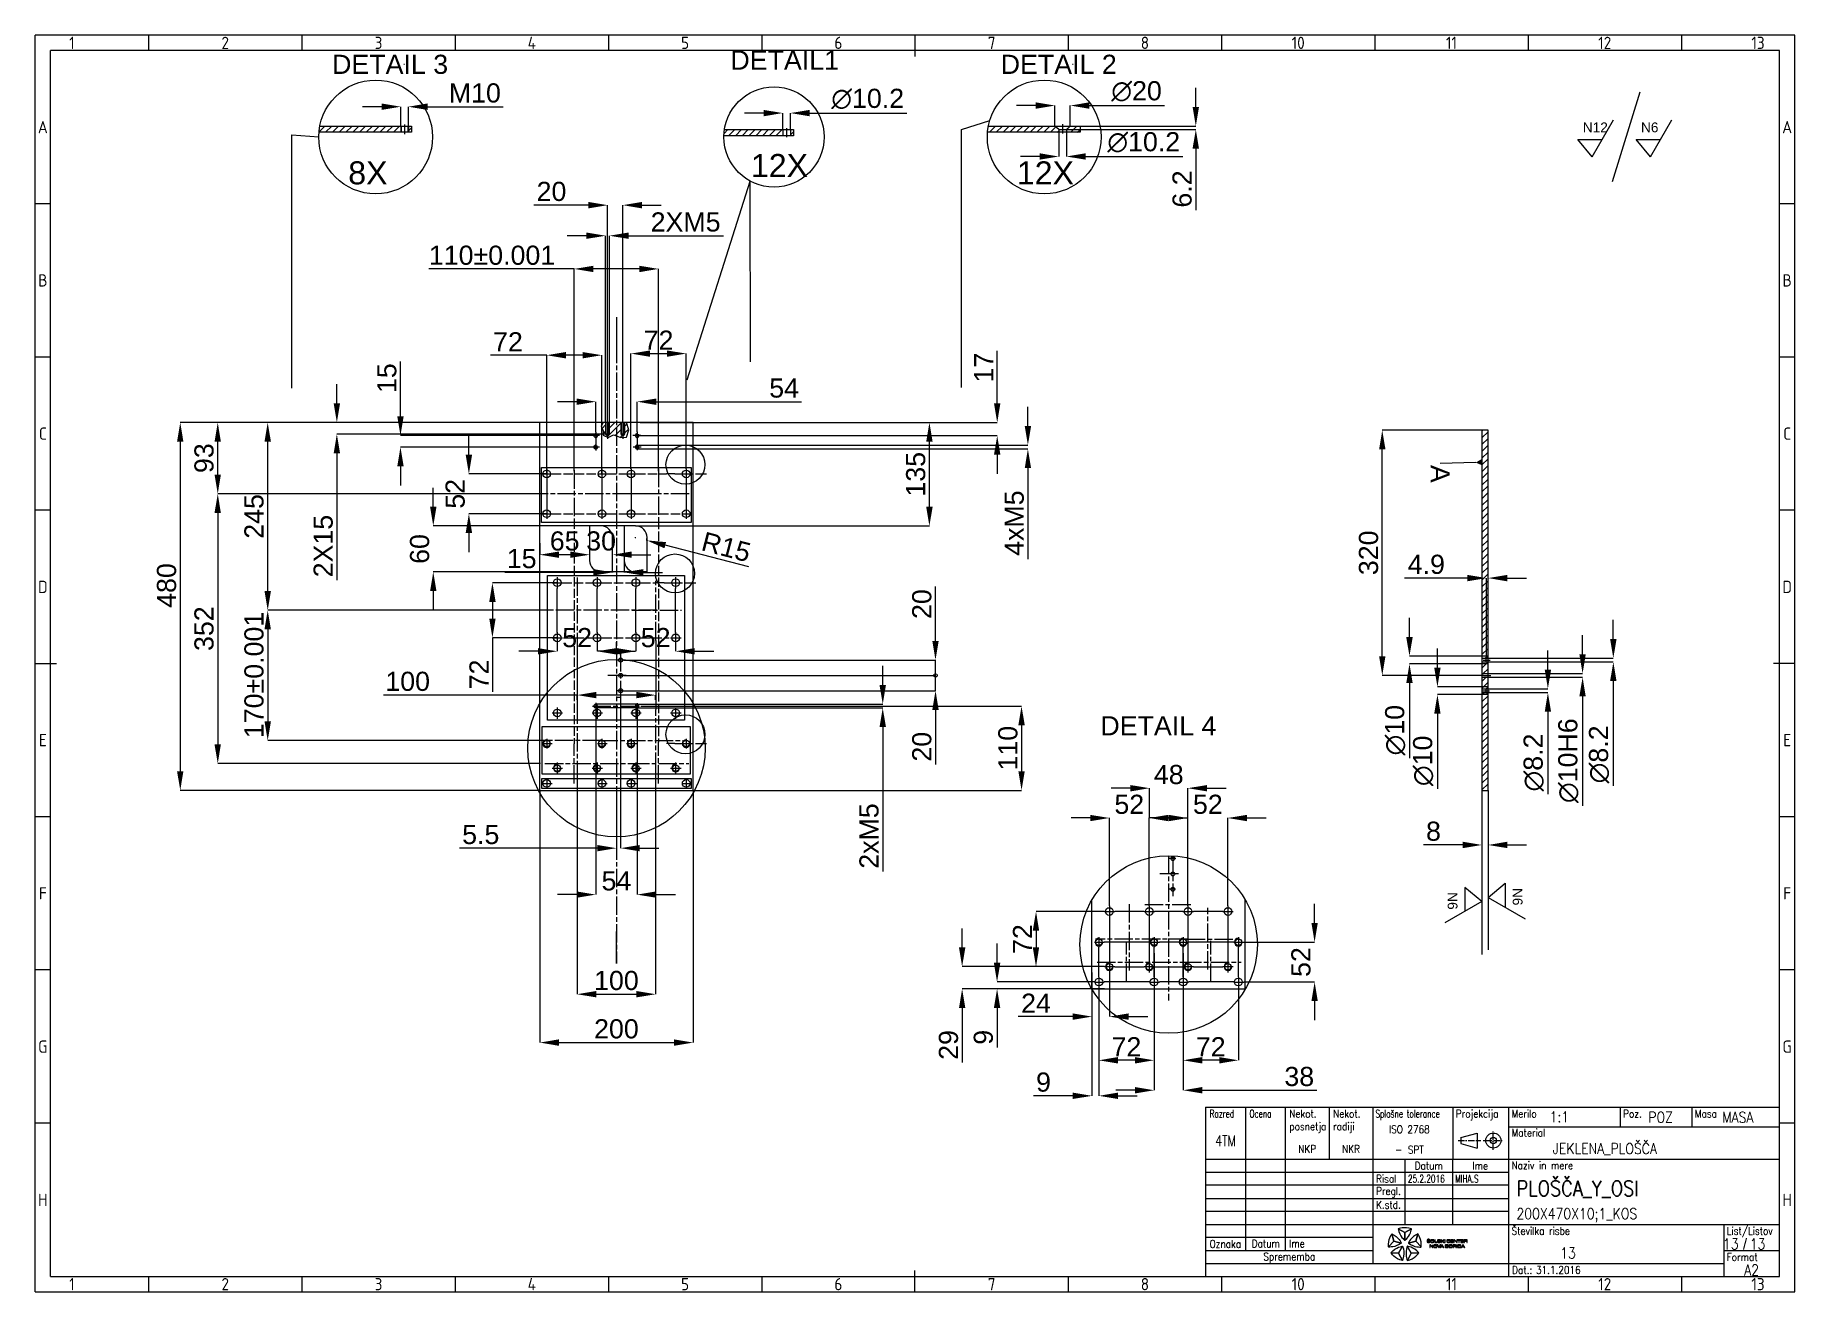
# Model space of a CAD drawing. Extents: x 10890 to 13186, y -1023 to 617.
import ezdxf
from ezdxf.enums import TextEntityAlignment as Align

# ---------------------------------------------------------------- set-up
doc = ezdxf.new("R2010")
doc.units = 0
doc.header["$MEASUREMENT"] = 0
for name, pattern in [('ACAD_ISO02W100', [15, 12, -3]), ('ACAD_ISO08W100', [36, 24, -3, 6, -3]), ('CENTER', [2, 1.25, -0.25, 0.25, -0.25])]:
    doc.linetypes.add(name, pattern=pattern)
doc.layers.get('0').update_dxf_attribs({"linetype": 'CONTINUOUS'})
doc.layers.get('DEFPOINTS').update_dxf_attribs({"linetype": 'ACAD_ISO02W100'})
for name, color, linetype in [('05', 1, 'CONTINUOUS'), ('7', 4, 'CENTER'), ('CRTA_025', 5, 'CONTINUOUS'), ('CRTA_035', 3, 'CONTINUOUS'), ('CRTA_05', 1, 'CONTINUOUS'), ('LAYER1', 1, 'ACAD_ISO08W100'), ('LAYER2', 4, 'CONTINUOUS'), ('LAYER3', 5, 'CONTINUOUS'), ('LAYER4', 253, 'ACAD_ISO02W100'), ('LAYER_1', 7, 'CONTINUOUS'), ('RAHM2', 1, 'CONTINUOUS')]:
    doc.layers.add(name, color=color, linetype=linetype)
doc.styles.add('OZNAKE', font='geniso.shx', dxfattribs={"height": 4})
doc.styles.get("Standard").update_dxf_attribs({"font": 'arial.ttf'})
doc.styles.add('TEHN_25', font='romans.shx', dxfattribs={"width": 0.85, "height": 2.5})
doc.styles.add('TEHN_35', font='romans.shx', dxfattribs={"width": 0.85, "height": 3.5})
doc.styles.add('TEHN_50', font='romans.shx', dxfattribs={"width": 0.85, "height": 5})
doc.dimstyles.get("Standard").update_dxf_attribs({"dimscale": 5, "dimtxt": 5, "dimasz": 5, "dimexe": 0, "dimexo": 0, "dimgap": 1, "dimtad": 1, "dimdec": 4, "dimzin": 12, "dimtxsty": 'STANDARD', "dimcen": 0.09, "dimazin": 3, "dimtfac": 1, "dimtdec": 4, "dimtofl": 0, "dimtmove": 0, "dimatfit": 3, "dimtolj": 1, "dimtzin": 0})
pattern_1 = [(45, (426.751, 0), (-4.4194174, 4.4194174), [])]

msp = doc.modelspace()

# ---------------------------------------------------------------- texts
at = {"layer": 'CRTA_025', "style": 'TEHN_25'}
for s, width, p in [('Razred', 0.7, (12421.90243, -795.96586)), ('Ocena', 0.7, (12473.90243, -795.96586)), ('Splošne tolerance', 0.7, (12638.30243, -795.96586)), ('Projekcija', 0.85, (12743.10243, -795.96586)), ('Merilo', 0.85, (12815.90243, -795.96586)), ('Poz.', 0.85, (12961.50243, -795.96586)), ('Masa', 0.85, (13055.10243, -795.96586)), ('Material', 0.85, (12815.90243, -820.96586)), ('Risal', 0.85, (12639.10243, -880.96586)), ('Naziv in mere', 0.85, (12815.90243, -863.46586)), ('Pregl.', 0.85, (12639.10243, -896.96586)), ('K.std.', 0.85, (12639.10243, -914.96586)), ('Številka risbe', 0.85, (12815.90243, -948.96586)), ('List/Listov', 0.85, (13096.70243, -948.96586)), ('Oznaka', 0.85, (12421.90243, -965.96586)), ('Format', 0.85, (13096.70243, -982.96586)), ('Dat.:', 0.85, (12816.70243, -999.96586))]:
    msp.add_text(s, height=10, dxfattribs=dict(at, width=width)).set_placement(p)
at = {"layer": 'CRTA_025', "style": 'TEHN_25', "width": 0.85}
for s, p in [('Datum', (12707.90243, -863.96586)), ('Ime', (12775.10243, -863.96586)), ('Datum', (12495.23847, -965.46586)), ('Ime', (12535.90243, -965.46586)), ('Sprememba', (12525.90243, -982.46586))]:
    msp.add_text(s, height=10, dxfattribs=at).set_placement(p, align=Align.CENTER)
at = {"layer": 'CRTA_025', "char_height": 10, "attachment_point": 1, "style": 'TEHN_25'}
for s, insert in [('Nekot.\\Pposnetja', (12525.90243, -785.96586)), ('Nekot.\\Pradiji', (12583.10243, -785.96586))]:
    msp.add_mtext_dynamic_manual_height_columns(s, width=14.3, gutter_width=17.5, heights=[0], dxfattribs=dict(at, insert=insert))
at = {"layer": 'CRTA_025', "style": 'TEHN_25', "width": 0.85}
msp.add_attdef('31.1.2016', (12847.77282, -999.96586), '13-13_1KOS.dwg', height=10, dxfattribs=at)
at = {"layer": 'CRTA_035', "style": 'TEHN_25', "width": 0.85}
for s, p in [('ISO 2768', (12655.9588, -816.46586)), ('- ', (12663.73649, -843.06586))]:
    msp.add_text(s, height=10, dxfattribs=at).set_placement(p)
at = {"layer": 'CRTA_035'}
msp.add_text('/', height=14, dxfattribs=at).set_placement((13117.79569, -968.06586))
for tag, p, s, height, style, width in [('1:1', (12865.50243, -802.21586), '1:1', 14, 'TEHN_35', 0.85), ('POZ', (12994.4041, -802.64549), '', 14, 'TEHN_35', 0.85), ('MASA', (13090.74855, -802.64549), '', 14, 'TEHN_35', 0.85), ('JEKLENA_PLOŠČA', (12869.50243, -843.46586), '', 14, 'TEHN_35', 0.85), ('SPT', (12680.57234, -843.06586), 'm K', 10, 'TEHN_25', 0.85), ('25.2.2016', (12680.70243, -880.96586), '2011.2.13', 10, 'TEHN_25', 0.7), ('MIHA.S', (12742.30243, -880.96586), '', 10, 'TEHN_25', 0.7), ('200X470X10;1_KOS', (12822.30243, -928.46586), '', 14, 'TEHN_35', 0.85), ('13', (13126.65169, -968.06586), '1', 14, 'TEHN_35', 0.85)]:
    msp.add_attdef(tag, p, s, height=height, dxfattribs=dict(at, style=style, width=width))
for tag, text, height, style, width, p in [('4TM', '----', 14, 'TEHN_35', 0.75, (12442.70243, -833.46586)), ('NKP', '', 10, 'TEHN_25', 0.85, (12549.30243, -842.06586)), ('NKR', '', 10, 'TEHN_25', 0.85, (12606.50243, -842.06586)), ('A2', '----', 14, 'TEHN_35', 0.85, (13129.10243, -1001.96586))]:
    msp.add_attdef(tag, text=text, height=height, dxfattribs=dict(at, style=style, width=width)).set_placement(p, align=Align.CENTER)
at = {"layer": 'CRTA_035', "style": 'TEHN_35', "width": 0.85}
msp.add_attdef('13', text='1', height=14, dxfattribs=at).set_placement((13112.14584, -968.06586), align=Align.RIGHT)
at = {"layer": 'CRTA_05', "width": 0.85}
for tag, p, s, height, style in [('PLOŠČA_Y_OSI', (12822.30243, -898.46586), '----', 20, 'TEHN_50'), ('13', (12879.40117, -979.83155), '', 14, 'TEHN_35')]:
    msp.add_attdef(tag, p, s, height=height, dxfattribs=dict(at, style=style))
at = {"layer": 'LAYER2', "char_height": 25, "attachment_point": 1}
for s, insert in [('DETAIL 3', (11276.94121, 591.01271)), ('DETAIL1', (11796.64232, 596.53414)), ('DETAIL 2', (12149.34124, 591.01271)), ('DETAIL 4', (12279.40941, -272.22097))]:
    msp.add_mtext(s, dxfattribs=dict(at, insert=insert))
at = {"layer": 'LAYER2', "attachment_point": 1}
for s, width, insert, char_height in [('N12', 4.8228718, (12908.8397, 502.60456), 12.753587), ('N6', 4.8228718, (12984.79014, 502.60456), 12.753587), ('12X', 53.8326974, (11823.37057, 461.43995), 30), ('8X', 82.4966534, (11297.9614, 451.86736), 30), ('12X', 82.4966534, (12170.36143, 451.86736), 30)]:
    msp.add_mtext_dynamic_manual_height_columns(s, width=width, gutter_width=1, heights=[0], dxfattribs=dict(at, insert=insert, char_height=char_height))
at = {"layer": 'LAYER2', "char_height": 25}
for s, insert, attachment_point, rotation in [('A', (12735.1755, 55.70698), 1, 270), ('\\A1;20', (12046.47148, -125.92126), 5, 90), ('\\A1;20', (12046.47148, -312.07406), 5, 90)]:
    msp.add_mtext(s, dxfattribs=dict(at, insert=insert, attachment_point=attachment_point, rotation=rotation))
at = {"layer": 'LAYER2', "char_height": 12.753587, "rotation": 270}
for insert, attachment_point in [((12732.38566, -501.92483), 7), ((12830.17982, -496.4604), 1)]:
    msp.add_mtext_dynamic_manual_height_columns('N6', width=4.8228718, gutter_width=1, heights=[0], dxfattribs=dict(at, insert=insert, attachment_point=attachment_point))
at = {"layer": 'RAHM2', "char_height": 16, "attachment_point": 5, "style": 'OZNAKE'}
for s, width, insert in [('1', 49.1380701, (10937.50243, 606.53414)), ('2', 49.1380701, (11137.50243, 606.53414)), ('3', 49.1380701, (11337.50243, 606.53414)), ('4', 49.1380701, (11537.50243, 606.53414)), ('5', 49.1380701, (11737.50243, 606.53414)), ('6', 49.1380701, (11937.50243, 606.53414)), ('7', 49.1380701, (12137.50243, 606.53414)), ('8', 49.1380701, (12337.50243, 606.53414)), ('10', 49.1380701, (12537.50243, 606.53414)), ('11', 49.1380701, (12737.50243, 606.53414)), ('12', 49.1380701, (12937.50243, 606.53414)), ('13', 49.1380701, (13137.50243, 606.53414)), ('A', 27.069035, (10899.50243, 496.53414)), ('A', 27.069035, (13175.50243, 496.53414)), ('B', 27.069035, (10899.50243, 296.53414)), ('B', 27.069035, (13175.50243, 296.53414)), ('C', 27.069035, (10899.50243, 96.53414)), ('C', 27.069035, (13175.50243, 96.53414)), ('D', 27.069035, (10899.50243, -103.46586)), ('D', 27.069035, (13175.50243, -103.46586)), ('E', 27.069035, (10899.50243, -303.46586)), ('E', 27.069035, (13175.50243, -303.46586)), ('F', 27.069035, (10899.50243, -503.46586)), ('F', 27.069035, (13175.50243, -503.46586)), ('G', 27.069035, (10899.50243, -703.46586)), ('G', 27.069035, (13175.50243, -703.46586)), ('H', 27.069035, (10899.50243, -903.46586)), ('H', 27.069035, (13175.50243, -903.46586)), ('1', 49.1380701, (10937.50243, -1013.46586)), ('2', 49.1380701, (11137.50243, -1013.46586)), ('3', 49.1380701, (11337.50243, -1013.46586)), ('4', 49.1380701, (11537.50243, -1013.46586)), ('5', 49.1380701, (11737.50243, -1013.46586)), ('6', 49.1380701, (11937.50243, -1013.46586)), ('7', 49.1380701, (12137.50243, -1013.46586)), ('8', 49.1380701, (12337.50243, -1013.46586)), ('10', 49.1380701, (12537.50243, -1013.46586)), ('11', 49.1380701, (12737.50243, -1013.46586)), ('12', 49.1380701, (12937.50243, -1013.46586)), ('13', 49.1380701, (13137.50243, -1013.46586))]:
    msp.add_mtext_dynamic_manual_height_columns(s, width=width, gutter_width=12.5, heights=[0], dxfattribs=dict(at, insert=insert))

# ---------------------------------------------------------------- blocks, each defined once
blk = doc.blocks.new('*D4')
at = {"layer": 'DEFPOINTS', "color": 0}
for p in [(11376.4, 523.2), (11366.4, 497.9), (11376.4, 497.9)]:
    blk.add_point(p, dxfattribs=at)
at = {"layer": 'LAYER2', "color": 0}
for p, q in [((11341.4, 523.2), (11316.4, 523.2)), ((11366.4, 497.9), (11366.4, 523.2)), ((11376.4, 497.9), (11376.4, 523.2)), ((11401.4, 523.2), (11500.1, 523.2))]:
    blk.add_line(p, q, dxfattribs=at)
for points in [[(11341.4, 527.4), (11341.4, 519), (11366.4, 523.2)], [(11401.4, 527.4), (11401.4, 519), (11376.4, 523.2)]]:
    blk.add_solid(points, dxfattribs=at)
at = {"layer": 'LAYER2', "color": 0, "insert": (11463.2, 541), "char_height": 25, "attachment_point": 5}
blk.add_mtext('\\A1;M10', dxfattribs=at)
blk = doc.blocks.new('*D5')
at = {"layer": 'DEFPOINTS', "color": 0}
for p in [(11874.9, 514.9), (11864.9, 493.3), (11874.9, 493.3)]:
    blk.add_point(p, dxfattribs=at)
at = {"layer": 'LAYER2', "color": 0}
for p, q in [((11839.9, 514.9), (11814.9, 514.9)), ((11864.9, 493.3), (11864.9, 514.9)), ((11874.9, 493.3), (11874.9, 514.9)), ((11899.9, 514.9), (12026.8, 514.9))]:
    blk.add_line(p, q, dxfattribs=at)
for points in [[(11839.9, 519), (11839.9, 510.7), (11864.9, 514.9)], [(11899.9, 519), (11899.9, 510.7), (11874.9, 514.9)]]:
    blk.add_solid(points, dxfattribs=at)
at = {"layer": 'LAYER2', "color": 0, "insert": (11975.8, 533.3), "char_height": 25, "attachment_point": 5}
blk.add_mtext('\\A1;∅10.2', dxfattribs=at)
blk = doc.blocks.new('*D6')
at = {"layer": 'DEFPOINTS', "color": 0}
for p in [(12240.1, 524.7), (12220.1, 497.9), (12240.1, 497.9)]:
    blk.add_point(p, dxfattribs=at)
at = {"layer": 'LAYER2', "color": 0}
for p, q in [((12195.1, 524.7), (12170.1, 524.7)), ((12220.1, 497.9), (12220.1, 524.7)), ((12240.1, 497.9), (12240.1, 524.7)), ((12265.1, 524.7), (12363, 524.7))]:
    blk.add_line(p, q, dxfattribs=at)
for points in [[(12195.1, 528.9), (12195.1, 520.5), (12220.1, 524.7)], [(12265.1, 528.9), (12265.1, 520.5), (12240.1, 524.7)]]:
    blk.add_solid(points, dxfattribs=at)
at = {"layer": 'LAYER2', "color": 0, "insert": (12326.6, 543.2), "char_height": 25, "attachment_point": 5}
blk.add_mtext('\\A1;∅20', dxfattribs=at)
blk = doc.blocks.new('*D7')
at = {"layer": 'DEFPOINTS', "color": 0}
for p in [(12225.1, 489.9), (12235.1, 489.9), (12235.1, 458.2)]:
    blk.add_point(p, dxfattribs=at)
at = {"layer": 'LAYER2', "color": 0}
for p, q in [((12225.1, 489.9), (12225.1, 458.2)), ((12235.1, 489.9), (12235.1, 458.2)), ((12200.1, 458.2), (12175.1, 458.2)), ((12260.1, 458.2), (12387, 458.2))]:
    blk.add_line(p, q, dxfattribs=at)
for points in [[(12200.1, 462.4), (12200.1, 454.1), (12225.1, 458.2)], [(12260.1, 462.4), (12260.1, 454.1), (12235.1, 458.2)]]:
    blk.add_solid(points, dxfattribs=at)
at = {"layer": 'LAYER2', "color": 0, "insert": (12336, 476.7), "char_height": 25, "attachment_point": 5}
blk.add_mtext('\\A1;∅10.2', dxfattribs=at)
blk = doc.blocks.new('*D8')
at = {"layer": 'DEFPOINTS', "color": 0}
for p in [(12235.1, 493.5), (12240.1, 497.9), (12403.9, 493.5)]:
    blk.add_point(p, dxfattribs=at)
at = {"layer": 'LAYER2', "color": 0}
for p, q in [((12403.9, 522.9), (12403.9, 547.9)), ((12235.1, 493.5), (12403.9, 493.5)), ((12240.1, 497.9), (12403.9, 497.9)), ((12403.9, 468.5), (12403.9, 388.1))]:
    blk.add_line(p, q, dxfattribs=at)
for points in [[(12399.7, 522.9), (12408.1, 522.9), (12403.9, 497.9)], [(12399.7, 468.5), (12408.1, 468.5), (12403.9, 493.5)]]:
    blk.add_solid(points, dxfattribs=at)
at = {"layer": 'LAYER2', "color": 0, "insert": (12386.1, 415.8), "char_height": 25, "attachment_point": 5, "rotation": 90}
blk.add_mtext('\\A1;6.2', dxfattribs=at)
blk = doc.blocks.new('*U13')
at = {"layer": 'LAYER1'}
for p, q in [((-6.4, 0.1), (6.4, 0.1)), ((-0.6, 6.5), (-0.6, -6.5))]:
    blk.add_line(p, q, dxfattribs=at)
blk = doc.blocks.new('*U14')
at = {"layer": 'LAYER1', "color": 0, "linetype": 'BYBLOCK'}
for p in [(0, 0), (72, 0), (0, -52), (72, -52)]:
    blk.add_blockref('*U13', p, dxfattribs=at)
blk = doc.blocks.new('*U11')
at = {"layer": 'LAYER1'}
blk.add_blockref('*U14', (-36, 26), dxfattribs=at)
blk = doc.blocks.new('*U12')
at = {"layer": 'LAYER1', "color": 0, "linetype": 'BYBLOCK'}
for p in [(0, 0), (110, 0)]:
    blk.add_blockref('*U11', p, dxfattribs=at)
blk = doc.blocks.new('*U9')
at = {"layer": 'LAYER1'}
blk.add_blockref('*U12', (-55, 0), dxfattribs=at)
blk = doc.blocks.new('*U10')
at = {"layer": 'LAYER1', "color": 0, "linetype": 'BYBLOCK'}
for p in [(0, 0), (0, -352)]:
    blk.add_blockref('*U9', p, dxfattribs=at)
blk = doc.blocks.new('*U17')
at = {"layer": 'LAYER1'}
for p, q in [((-6.8, 0.3), (6.8, 0.3)), ((-0.3, 7.5), (-0.3, -7.5))]:
    blk.add_line(p, q, dxfattribs=at)
blk = doc.blocks.new('*U18')
at = {"layer": 'LAYER1', "color": 0, "linetype": 'BYBLOCK'}
for p in [(0, 0), (52, 0), (0, -72), (52, -72)]:
    blk.add_blockref('*U17', p, dxfattribs=at)
blk = doc.blocks.new('*U15')
at = {"layer": 'LAYER1'}
blk.add_blockref('*U18', (-26, 36), dxfattribs=at)
blk = doc.blocks.new('*U16')
at = {"layer": 'LAYER1', "color": 0, "linetype": 'BYBLOCK'}
for p in [(0, 0), (102.5, 0), (0, -170), (102.5, -170)]:
    blk.add_blockref('*U15', p, dxfattribs=at)
blk = doc.blocks.new('*D19')
at = {"layer": 'DEFPOINTS', "color": 0}
for p in [(11547.9, 111), (11078.8, -369), (11547.9, -369)]:
    blk.add_point(p, dxfattribs=at)
at = {"layer": 'LAYER2', "color": 0}
for p, q in [((11547.9, 111), (11078.8, 111)), ((11078.8, 86), (11078.8, -344)), ((11547.9, -369), (11078.8, -369))]:
    blk.add_line(p, q, dxfattribs=at)
for points in [[(11074.6, 86), (11082.9, 86), (11078.8, 111)], [(11074.6, -344), (11082.9, -344), (11078.8, -369)]]:
    blk.add_solid(points, dxfattribs=at)
at = {"layer": 'LAYER2', "color": 0, "insert": (11061, -101.7), "char_height": 25, "attachment_point": 5, "rotation": 90}
blk.add_mtext('\\A1;480', dxfattribs=at)
blk = doc.blocks.new('*D20')
at = {"layer": 'DEFPOINTS', "color": 0}
for p in [(11547.9, -369), (11747.9, -369), (11747.9, -698.2)]:
    blk.add_point(p, dxfattribs=at)
at = {"layer": 'LAYER2', "color": 0}
for p, q in [((11547.9, -369), (11547.9, -698.2)), ((11747.9, -369), (11747.9, -698.2)), ((11572.9, -698.2), (11722.9, -698.2))]:
    blk.add_line(p, q, dxfattribs=at)
for points in [[(11572.9, -694), (11572.9, -702.4), (11547.9, -698.2)], [(11722.9, -694), (11722.9, -702.4), (11747.9, -698.2)]]:
    blk.add_solid(points, dxfattribs=at)
at = {"layer": 'LAYER2', "color": 0, "insert": (11647.9, -680.4), "char_height": 25, "attachment_point": 5}
blk.add_mtext('\\A1;200', dxfattribs=at)
blk = doc.blocks.new('*D21')
at = {"layer": 'DEFPOINTS', "color": 0}
for p in [(11628.9, 198.9), (11556.9, 44), (11628.9, 44)]:
    blk.add_point(p, dxfattribs=at)
at = {"layer": 'LAYER2', "color": 0}
for p, q in [((11556.9, 198.9), (11483.7, 198.9)), ((11556.9, 44), (11556.9, 198.9)), ((11603.9, 198.9), (11581.9, 198.9)), ((11628.9, 44), (11628.9, 198.9))]:
    blk.add_line(p, q, dxfattribs=at)
for points in [[(11581.9, 203), (11581.9, 194.7), (11556.9, 198.9)], [(11603.9, 203), (11603.9, 194.7), (11628.9, 198.9)]]:
    blk.add_solid(points, dxfattribs=at)
at = {"layer": 'LAYER2', "color": 0, "insert": (11506.4, 216.4), "char_height": 25, "attachment_point": 5}
blk.add_mtext('\\A1;72', dxfattribs=at)
blk = doc.blocks.new('*D22')
at = {"layer": 'DEFPOINTS', "color": 0}
for p in [(11556.9, 44), (11455.4, -8), (11556.9, -8)]:
    blk.add_point(p, dxfattribs=at)
at = {"layer": 'LAYER2', "color": 0}
for p, q in [((11455.4, 69), (11455.4, 94)), ((11556.9, 44), (11455.4, 44)), ((11556.9, -8), (11455.4, -8)), ((11455.4, -33), (11455.4, -58))]:
    blk.add_line(p, q, dxfattribs=at)
for points in [[(11451.2, 69), (11459.6, 69), (11455.4, 44)], [(11451.2, -33), (11459.6, -33), (11455.4, -8)]]:
    blk.add_solid(points, dxfattribs=at)
at = {"layer": 'LAYER2', "color": 0, "insert": (11437.6, 18), "char_height": 25, "attachment_point": 5, "rotation": 90}
blk.add_mtext('\\A1;52', dxfattribs=at)
blk = doc.blocks.new('*D23')
at = {"layer": 'DEFPOINTS', "color": 0}
for p in [(11570.6, -170), (11622.6, -170), (11622.6, -187.5)]:
    blk.add_point(p, dxfattribs=at)
at = {"layer": 'LAYER2', "color": 0}
for p, q in [((11570.6, -170), (11570.6, -187.5)), ((11622.6, -170), (11622.6, -187.5)), ((11545.6, -187.5), (11520.6, -187.5)), ((11647.6, -187.5), (11672.6, -187.5))]:
    blk.add_line(p, q, dxfattribs=at)
for points in [[(11545.6, -183.4), (11545.6, -191.7), (11570.6, -187.5)], [(11647.6, -183.4), (11647.6, -191.7), (11622.6, -187.5)]]:
    blk.add_solid(points, dxfattribs=at)
at = {"layer": 'LAYER2', "color": 0, "insert": (11596.6, -169.8), "char_height": 25, "attachment_point": 5}
blk.add_mtext('\\A1;52', dxfattribs=at)
blk = doc.blocks.new('*D24')
at = {"layer": 'DEFPOINTS', "color": 0}
for p in [(11486.1, -98), (11570.6, -98), (11570.6, -170)]:
    blk.add_point(p, dxfattribs=at)
at = {"layer": 'LAYER2', "color": 0}
for p, q in [((11570.6, -98), (11486.1, -98)), ((11486.1, -123), (11486.1, -145)), ((11570.6, -170), (11486.1, -170)), ((11486.1, -170), (11486.1, -240.3))]:
    blk.add_line(p, q, dxfattribs=at)
for points in [[(11482, -123), (11490.3, -123), (11486.1, -98)], [(11482, -145), (11490.3, -145), (11486.1, -170)]]:
    blk.add_solid(points, dxfattribs=at)
at = {"layer": 'LAYER2', "color": 0, "insert": (11468.6, -217.7), "char_height": 25, "attachment_point": 5, "rotation": 90}
blk.add_mtext('\\A1;72', dxfattribs=at)
blk = doc.blocks.new('*D25')
at = {"layer": 'DEFPOINTS', "color": 0}
for p in [(11702.9, 311.5), (11592.9, 47.6), (11702.9, 47.6)]:
    blk.add_point(p, dxfattribs=at)
at = {"layer": 'LAYER2', "color": 0}
for p, q in [((11592.9, 311.5), (11403.3, 311.5)), ((11592.9, 47.6), (11592.9, 311.5)), ((11677.9, 311.5), (11617.9, 311.5)), ((11702.9, 47.6), (11702.9, 311.5))]:
    blk.add_line(p, q, dxfattribs=at)
for points in [[(11617.9, 315.6), (11617.9, 307.3), (11592.9, 311.5)], [(11677.9, 315.6), (11677.9, 307.3), (11702.9, 311.5)]]:
    blk.add_solid(points, dxfattribs=at)
at = {"layer": 'LAYER2', "color": 0, "insert": (11485.6, 329.2), "char_height": 25, "attachment_point": 5}
blk.add_mtext('\\A1;110%%P0.001', dxfattribs=at)
blk = doc.blocks.new('*D26')
at = {"layer": 'DEFPOINTS', "color": 0}
for p in [(11548.7, 18), (11127.7, -334), (11548.7, -334)]:
    blk.add_point(p, dxfattribs=at)
at = {"layer": 'LAYER2', "color": 0}
for p, q in [((11548.7, 18), (11127.7, 18)), ((11127.7, -7), (11127.7, -309)), ((11548.7, -334), (11127.7, -334))]:
    blk.add_line(p, q, dxfattribs=at)
for points in [[(11123.5, -7), (11131.8, -7), (11127.7, 18)], [(11123.5, -309), (11131.8, -309), (11127.7, -334)]]:
    blk.add_solid(points, dxfattribs=at)
at = {"layer": 'LAYER2', "color": 0, "insert": (11109.9, -158), "char_height": 25, "attachment_point": 5, "rotation": 90}
blk.add_mtext('\\A1;352', dxfattribs=at)
blk = doc.blocks.new('*D27')
at = {"layer": 'DEFPOINTS', "color": 0}
for p in [(11699.1, -343.6), (11596.6, -344.6), (11699.1, -635.1)]:
    blk.add_point(p, dxfattribs=at)
at = {"layer": 'LAYER2', "color": 0}
for p, q in [((11699.1, -343.6), (11699.1, -635.1)), ((11596.6, -344.6), (11596.6, -635.1)), ((11621.6, -635.1), (11674.1, -635.1))]:
    blk.add_line(p, q, dxfattribs=at)
for points in [[(11621.6, -630.9), (11621.6, -639.2), (11596.6, -635.1)], [(11674.1, -630.9), (11674.1, -639.2), (11699.1, -635.1)]]:
    blk.add_solid(points, dxfattribs=at)
at = {"layer": 'LAYER2', "color": 0, "insert": (11647.9, -617.3), "char_height": 25, "attachment_point": 5}
blk.add_mtext('\\A1;100', dxfattribs=at)
blk = doc.blocks.new('*D28')
at = {"layer": 'DEFPOINTS', "color": 0}
for p in [(11563.2, -134), (11192.9, -304), (11563.2, -304)]:
    blk.add_point(p, dxfattribs=at)
at = {"layer": 'LAYER2', "color": 0}
for p, q in [((11563.2, -134), (11192.9, -134)), ((11192.9, -159), (11192.9, -279)), ((11563.2, -304), (11192.9, -304))]:
    blk.add_line(p, q, dxfattribs=at)
for points in [[(11188.7, -159), (11197.1, -159), (11192.9, -134)], [(11188.7, -279), (11197.1, -279), (11192.9, -304)]]:
    blk.add_solid(points, dxfattribs=at)
at = {"layer": 'LAYER2', "color": 0, "insert": (11175.1, -218.4), "char_height": 25, "attachment_point": 5, "rotation": 90}
blk.add_mtext('\\A1;170%%P0.001', dxfattribs=at)
blk = doc.blocks.new('*D29')
at = {"layer": 'DEFPOINTS', "color": 0}
for p in [(11547.9, -46.5), (11547.9, -61.5), (11612.9, -46.5)]:
    blk.add_point(p, dxfattribs=at)
at = {"layer": 'LAYER2', "color": 0}
for p, q in [((11547.9, -46.5), (11547.9, -61.5)), ((11587.9, -61.5), (11572.9, -61.5)), ((11612.9, -46.5), (11612.9, -61.5))]:
    blk.add_line(p, q, dxfattribs=at)
for points in [[(11572.9, -57.3), (11572.9, -65.6), (11547.9, -61.5)], [(11587.9, -57.3), (11587.9, -65.6), (11612.9, -61.5)]]:
    blk.add_solid(points, dxfattribs=at)
at = {"layer": 'LAYER2', "color": 0, "insert": (11580.4, -43.7), "char_height": 25, "attachment_point": 5}
blk.add_mtext('\\A1;65', dxfattribs=at)
blk = doc.blocks.new('*D30')
at = {"layer": 'DEFPOINTS', "color": 0}
for p in [(11612.9, -61.5), (11642.9, -61.5), (11642.9, -61.5)]:
    blk.add_point(p, dxfattribs=at)
at = {"layer": 'LAYER2', "color": 0}
for p, q in [((11587.9, -61.5), (11562.9, -61.5)), ((11642.9, -61.5), (11642.9, -61.5)), ((11667.9, -61.5), (11692.9, -61.5))]:
    blk.add_line(p, q, dxfattribs=at)
for points in [[(11587.9, -57.3), (11587.9, -65.6), (11612.9, -61.5)], [(11667.9, -57.3), (11667.9, -65.6), (11642.9, -61.5)]]:
    blk.add_solid(points, dxfattribs=at)
at = {"layer": 'LAYER2', "color": 0, "insert": (11627.9, -43.7), "char_height": 25, "attachment_point": 5}
blk.add_mtext('\\A1;30', dxfattribs=at)
blk = doc.blocks.new('*D31')
at = {"layer": 'DEFPOINTS', "color": 0}
for p in [(11657.9, -64), (11642.9, -84), (11657.9, -84.5)]:
    blk.add_point(p, dxfattribs=at)
at = {"layer": 'LAYER2', "color": 0}
for p, q in [((11657.9, -64), (11657.9, -84.5)), ((11617.9, -84.5), (11502.4, -84.5)), ((11642.9, -84), (11642.9, -84.5)), ((11682.9, -84.5), (11707.9, -84.5))]:
    blk.add_line(p, q, dxfattribs=at)
for points in [[(11617.9, -80.3), (11617.9, -88.6), (11642.9, -84.5)], [(11682.9, -80.3), (11682.9, -88.6), (11657.9, -84.5)]]:
    blk.add_solid(points, dxfattribs=at)
at = {"layer": 'LAYER2', "color": 0, "insert": (11524.3, -66.7), "char_height": 25, "attachment_point": 5}
blk.add_mtext('\\A1;15', dxfattribs=at)
blk = doc.blocks.new('*D32')
at = {"layer": 'DEFPOINTS', "color": 0}
for p in [(11657.9, -24), (11408.9, -84), (11687.9, -84)]:
    blk.add_point(p, dxfattribs=at)
at = {"layer": 'LAYER2', "color": 0}
for p, q in [((11408.9, 1), (11408.9, 26)), ((11657.9, -24), (11408.9, -24)), ((11687.9, -84), (11408.9, -84)), ((11408.9, -109), (11408.9, -134))]:
    blk.add_line(p, q, dxfattribs=at)
for points in [[(11404.8, 1), (11413.1, 1), (11408.9, -24)], [(11404.8, -109), (11413.1, -109), (11408.9, -84)]]:
    blk.add_solid(points, dxfattribs=at)
at = {"layer": 'LAYER2', "color": 0, "insert": (11391.2, -54), "char_height": 25, "attachment_point": 5, "rotation": 90}
blk.add_mtext('\\A1;60', dxfattribs=at)
blk = doc.blocks.new('*D33')
at = {"layer": 'DEFPOINTS', "color": 0}
for p in [(11672.9, -39), (11687.5, -42.8)]:
    blk.add_point(p, dxfattribs=at)
at = {"layer": 'LAYER2', "color": 0}
for p, q in [((11672.5, -39), (11673.4, -39)), ((11672.9, -39.4), (11672.9, -38.5)), ((11820.5, -77.5), (11711.6, -49.1))]:
    blk.add_line(p, q, dxfattribs=at)
blk.add_arc((11672.9, -39), 15, 345.3818, 0, dxfattribs=at)
blk.add_solid([(11712.7, -45.1), (11710.6, -53.1), (11687.5, -42.8)], dxfattribs=at)
at = {"layer": 'LAYER2', "color": 0, "insert": (11791.2, -51.5), "char_height": 25, "attachment_point": 5, "rotation": 345.3818}
blk.add_mtext('\\A1;R15', dxfattribs=at)
blk = doc.blocks.new('*D34')
at = {"layer": 'DEFPOINTS', "color": 0}
for p in [(12777.3, -369), (12785.3, -369), (12777.3, -440.3)]:
    blk.add_point(p, dxfattribs=at)
at = {"layer": 'LAYER2', "color": 0}
for p, q in [((12777.3, -369), (12777.3, -440.3)), ((12785.3, -369), (12785.3, -440.3)), ((12752.3, -440.3), (12700.8, -440.3)), ((12810.3, -440.3), (12835.3, -440.3))]:
    blk.add_line(p, q, dxfattribs=at)
for points in [[(12752.3, -436.1), (12752.3, -444.4), (12777.3, -440.3)], [(12810.3, -436.1), (12810.3, -444.4), (12785.3, -440.3)]]:
    blk.add_solid(points, dxfattribs=at)
at = {"layer": 'LAYER2', "color": 0, "insert": (12714, -422.5), "char_height": 25, "attachment_point": 5}
blk.add_mtext('\\A1;8', dxfattribs=at)
blk = doc.blocks.new('*D35')
at = {"layer": 'DEFPOINTS', "color": 0}
for p in [(12783, -196.5), (12783, -201.5), (12948.7, -201.5)]:
    blk.add_point(p, dxfattribs=at)
at = {"layer": 'LAYER2', "color": 0}
for p, q in [((12948.7, -171.5), (12948.7, -146.5)), ((12783, -196.5), (12948.7, -196.5)), ((12783, -201.5), (12948.7, -201.5)), ((12948.7, -226.5), (12948.7, -363.3))]:
    blk.add_line(p, q, dxfattribs=at)
for points in [[(12944.5, -171.5), (12952.9, -171.5), (12948.7, -196.5)], [(12944.5, -226.5), (12952.9, -226.5), (12948.7, -201.5)]]:
    blk.add_solid(points, dxfattribs=at)
at = {"layer": 'LAYER2', "color": 0, "insert": (12930.2, -322.1), "char_height": 25, "attachment_point": 5, "rotation": 90}
blk.add_mtext('\\A1;∅8.2', dxfattribs=at)
blk = doc.blocks.new('*D36')
at = {"layer": 'DEFPOINTS', "color": 0}
for p in [(12785.3, -216.5), (12785.3, -221.5), (12908.6, -221.5)]:
    blk.add_point(p, dxfattribs=at)
at = {"layer": 'LAYER2', "color": 0}
for p, q in [((12908.6, -191.5), (12908.6, -166.5)), ((12785.3, -216.5), (12908.6, -216.5)), ((12785.3, -221.5), (12908.6, -221.5)), ((12908.6, -246.5), (12908.6, -389.1))]:
    blk.add_line(p, q, dxfattribs=at)
for points in [[(12904.4, -191.5), (12912.7, -191.5), (12908.6, -216.5)], [(12904.4, -246.5), (12912.7, -246.5), (12908.6, -221.5)]]:
    blk.add_solid(points, dxfattribs=at)
at = {"layer": 'LAYER2', "color": 0, "insert": (12890.1, -330.3), "char_height": 25, "attachment_point": 5, "rotation": 90}
blk.add_mtext('\\A1;∅10H6', dxfattribs=at)
blk = doc.blocks.new('*D37')
at = {"layer": 'DEFPOINTS', "color": 0}
for p in [(12783, -236.5), (12783, -241.5), (12863.3, -241.5)]:
    blk.add_point(p, dxfattribs=at)
at = {"layer": 'LAYER2', "color": 0}
for p, q in [((12863.3, -211.5), (12863.3, -186.5)), ((12783, -236.5), (12863.3, -236.5)), ((12783, -241.5), (12863.3, -241.5)), ((12863.3, -266.5), (12863.3, -374))]:
    blk.add_line(p, q, dxfattribs=at)
for points in [[(12859.2, -211.5), (12867.5, -211.5), (12863.3, -236.5)], [(12859.2, -266.5), (12867.5, -266.5), (12863.3, -241.5)]]:
    blk.add_solid(points, dxfattribs=at)
at = {"layer": 'LAYER2', "color": 0, "insert": (12844.9, -332.7), "char_height": 25, "attachment_point": 5, "rotation": 90}
blk.add_mtext('\\A1;∅8.2', dxfattribs=at)
blk = doc.blocks.new('*D38')
at = {"layer": 'DEFPOINTS', "color": 0}
for p in [(12682.7, -204), (12785.3, -194), (12785.3, -204)]:
    blk.add_point(p, dxfattribs=at)
at = {"layer": 'LAYER2', "color": 0}
for p, q in [((12682.7, -169), (12682.7, -144)), ((12785.3, -194), (12682.7, -194)), ((12785.3, -204), (12682.7, -204)), ((12682.7, -229), (12682.7, -326.9))]:
    blk.add_line(p, q, dxfattribs=at)
for points in [[(12678.5, -169), (12686.9, -169), (12682.7, -194)], [(12678.5, -229), (12686.9, -229), (12682.7, -204)]]:
    blk.add_solid(points, dxfattribs=at)
at = {"layer": 'LAYER2', "color": 0, "insert": (12664.2, -290.5), "char_height": 25, "attachment_point": 5, "rotation": 90}
blk.add_mtext('\\A1;∅10', dxfattribs=at)
blk = doc.blocks.new('*D39')
at = {"layer": 'DEFPOINTS', "color": 0}
for p in [(12719.2, -244), (12785.3, -234), (12785.3, -244)]:
    blk.add_point(p, dxfattribs=at)
at = {"layer": 'LAYER2', "color": 0}
for p, q in [((12719.2, -209), (12719.2, -184)), ((12785.3, -234), (12719.2, -234)), ((12785.3, -244), (12719.2, -244)), ((12719.2, -269), (12719.2, -366.9))]:
    blk.add_line(p, q, dxfattribs=at)
for points in [[(12715, -209), (12723.3, -209), (12719.2, -234)], [(12715, -269), (12723.3, -269), (12719.2, -244)]]:
    blk.add_solid(points, dxfattribs=at)
at = {"layer": 'LAYER2', "color": 0, "insert": (12700.7, -330.5), "char_height": 25, "attachment_point": 5, "rotation": 90}
blk.add_mtext('\\A1;∅10', dxfattribs=at)
blk = doc.blocks.new('*D40')
at = {"layer": 'DEFPOINTS', "color": 0}
for p in [(12783, -92), (12783, -196.5), (12785.3, -194)]:
    blk.add_point(p, dxfattribs=at)
at = {"layer": 'LAYER2', "color": 0}
for p, q in [((12758, -92), (12676.4, -92)), ((12783, -196.5), (12783, -92)), ((12785.3, -194), (12785.3, -92)), ((12810.3, -92), (12835.3, -92))]:
    blk.add_line(p, q, dxfattribs=at)
for points in [[(12758, -87.8), (12758, -96.2), (12783, -92)], [(12810.3, -87.8), (12810.3, -96.2), (12785.3, -92)]]:
    blk.add_solid(points, dxfattribs=at)
at = {"layer": 'LAYER2', "color": 0, "insert": (12704.7, -74.2), "char_height": 25, "attachment_point": 5}
blk.add_mtext('\\A1;4.9', dxfattribs=at)
blk = doc.blocks.new('PM_ZNAK')
at = {"layer": '05'}
for p, q in [((0, 0.62), (3.22, 1.48)), ((0, 0.62), (0, -0.62)), ((3.22, 1.48), (3.22, -1.48)), ((0, -0.62), (3.22, -1.48))]:
    blk.add_line(p, q, dxfattribs=at)
for radius in [1.48, 0.623]:
    blk.add_circle((6.41, 0), radius, dxfattribs=at)
at = {"layer": '7'}
for p, q in [((-0.56, 0), (3.91, 0)), ((4.43, 0), (8.38, 0)), ((6.41, -1.85), (6.41, 1.76))]:
    blk.add_line(p, q, dxfattribs=at)
blk = doc.blocks.new('LOGO_SCNG')
at = {"layer": 'LAYER_1', "color": 242}
for points, knots in [([(2.15, 4.87), (2.15, 4.87), (-0.01, 3.7), (-0.01, 3.7), (-0.01, 3.7), (-0.01, 3.7), (-2.2, 4.88), (-2.2, 4.88), (-2.2, 4.88), (-2.2, 4.88), (-0.11, 5.75), (2.15, 4.87)], [0, 0, 0, 0, 0.25, 0.25, 0.25, 0.25, 0.5, 0.5, 0.5, 0.5, 1, 1, 1, 1]), ([(-5.31, -1), (-5.31, -1), (-3.59, 0.85), (-3.59, 0.85), (-3.59, 0.85), (-3.59, 0.85), (-4.23, 3.27), (-4.23, 3.27), (-4.23, 3.27), (-4.23, 3.27), (-5.64, 1.4), (-5.31, -1)], [0, 0, 0, 0, 0.25, 0.25, 0.25, 0.25, 0.5, 0.5, 0.5, 0.5, 1, 1, 1, 1]), ([(5.31, -1), (5.31, -1), (3.59, 0.85), (3.59, 0.85), (3.59, 0.85), (3.59, 0.85), (4.23, 3.27), (4.23, 3.27), (4.23, 3.27), (4.23, 3.27), (5.64, 1.4), (5.31, -1)], [0, 0, 0, 0, 0.25, 0.25, 0.25, 0.25, 0.5, 0.5, 0.5, 0.5, 1, 1, 1, 1]), ([(8.19, 1.13), (8.19, 1.13), (8.08, 1.13), (8.08, 1.13), (8.08, 1.13), (8.08, 1.13), (8.08, 1.14), (8.08, 1.15), (8.08, 1.15), (8.08, 1.15), (8.08, 1.16), (8.08, 1.17), (8.08, 1.17), (8.08, 1.18), (8.08, 1.2), (8.07, 1.22), (8.07, 1.22), (8.06, 1.23), (8.05, 1.25), (8.03, 1.25), (8.03, 1.25), (8.01, 1.26), (7.99, 1.27), (7.96, 1.27), (7.96, 1.27), (7.93, 1.28), (7.9, 1.28), (7.87, 1.28), (7.87, 1.28), (7.85, 1.28), (7.83, 1.28), (7.81, 1.28), (7.81, 1.28), (7.78, 1.28), (7.77, 1.28), (7.75, 1.28), (7.75, 1.28), (7.75, 1.28), (7.71, 1.28), (7.71, 1.28), (7.71, 1.28), (7.69, 1.28), (7.67, 1.28), (7.64, 1.28), (7.64, 1.28), (7.62, 1.28), (7.59, 1.28), (7.56, 1.28), (7.56, 1.28), (7.53, 1.27), (7.5, 1.27), (7.47, 1.26), (7.47, 1.26), (7.44, 1.26), (7.41, 1.25), (7.39, 1.24), (7.39, 1.24), (7.37, 1.24), (7.36, 1.22), (7.35, 1.2), (7.35, 1.2), (7.34, 1.18), (7.34, 1.16), (7.34, 1.14), (7.34, 1.14), (7.34, 1.14), (7.34, 1.14), (7.34, 1.13), (7.34, 1.13), (7.34, 1.13), (7.34, 1.13), (7.34, 1.13), (7.34, 1.13), (7.34, 1.07), (7.35, 1.03), (7.38, 1.02), (7.38, 1.02), (7.42, 1), (7.46, 0.99), (7.51, 0.99), (7.51, 0.99), (7.51, 0.99), (7.52, 0.99), (7.53, 0.99), (7.53, 0.99), (7.54, 0.99), (7.55, 0.99), (7.56, 0.99), (7.56, 0.99), (7.56, 0.99), (7.57, 0.99), (7.58, 0.99), (7.58, 0.99), (7.59, 0.99), (7.59, 0.99), (7.6, 0.99), (7.6, 0.99), (7.62, 0.99), (7.64, 0.99), (7.65, 0.99), (7.65, 0.99), (7.67, 0.99), (7.69, 0.99), (7.7, 0.99), (7.7, 0.99), (7.72, 0.99), (7.74, 0.99), (7.76, 0.99), (7.76, 0.99), (7.77, 0.99), (7.79, 0.99), (7.81, 0.99), (7.81, 0.99), (7.82, 0.99), (7.84, 0.99), (7.85, 0.99), (7.85, 0.99), (7.87, 0.99), (7.88, 0.99), (7.9, 0.99), (7.9, 0.99), (7.91, 0.99), (7.93, 0.98), (7.94, 0.98), (7.94, 0.98), (7.96, 0.98), (7.97, 0.98), (7.99, 0.98), (7.99, 0.98), (8.07, 0.97), (8.12, 0.95), (8.16, 0.92), (8.16, 0.92), (8.19, 0.89), (8.21, 0.83), (8.21, 0.75), (8.21, 0.75), (8.21, 0.7), (8.2, 0.66), (8.19, 0.62), (8.19, 0.62), (8.18, 0.58), (8.14, 0.55), (8.1, 0.53), (8.1, 0.53), (8.07, 0.52), (8.04, 0.51), (8, 0.51), (8, 0.51), (7.97, 0.5), (7.93, 0.5), (7.89, 0.5), (7.89, 0.5), (7.87, 0.5), (7.85, 0.5), (7.83, 0.49), (7.83, 0.49), (7.82, 0.49), (7.8, 0.49), (7.78, 0.49), (7.78, 0.49), (7.78, 0.49), (7.71, 0.49), (7.71, 0.49), (7.71, 0.49), (7.69, 0.49), (7.67, 0.49), (7.64, 0.49), (7.64, 0.49), (7.62, 0.5), (7.6, 0.5), (7.58, 0.5), (7.58, 0.5), (7.56, 0.5), (7.53, 0.5), (7.51, 0.5), (7.51, 0.5), (7.49, 0.5), (7.47, 0.5), (7.45, 0.51), (7.45, 0.51), (7.36, 0.52), (7.3, 0.54), (7.27, 0.58), (7.27, 0.58), (7.24, 0.62), (7.23, 0.68), (7.23, 0.77), (7.23, 0.77), (7.23, 0.77), (7.33, 0.77), (7.33, 0.77), (7.33, 0.77), (7.33, 0.77), (7.33, 0.75), (7.33, 0.75), (7.33, 0.75), (7.33, 0.75), (7.33, 0.75), (7.33, 0.75), (7.33, 0.75), (7.33, 0.75), (7.33, 0.75), (7.33, 0.75), (7.33, 0.75), (7.33, 0.72), (7.34, 0.69), (7.34, 0.66), (7.34, 0.66), (7.35, 0.64), (7.37, 0.62), (7.41, 0.61), (7.41, 0.61), (7.43, 0.6), (7.45, 0.6), (7.48, 0.59), (7.48, 0.59), (7.51, 0.59), (7.54, 0.59), (7.57, 0.59), (7.57, 0.59), (7.59, 0.59), (7.62, 0.58), (7.65, 0.58), (7.65, 0.58), (7.67, 0.58), (7.69, 0.58), (7.71, 0.58), (7.71, 0.58), (7.73, 0.58), (7.74, 0.58), (7.76, 0.58), (7.76, 0.58), (7.77, 0.58), (7.78, 0.58), (7.8, 0.58), (7.8, 0.58), (7.82, 0.59), (7.85, 0.59), (7.88, 0.59), (7.88, 0.59), (7.91, 0.59), (7.93, 0.59), (7.96, 0.6), (7.96, 0.6), (8.01, 0.6), (8.05, 0.62), (8.07, 0.64), (8.07, 0.64), (8.09, 0.66), (8.1, 0.7), (8.1, 0.75), (8.1, 0.75), (8.1, 0.81), (8.09, 0.85), (8.05, 0.87), (8.05, 0.87), (8.02, 0.88), (7.97, 0.89), (7.91, 0.89), (7.91, 0.89), (7.91, 0.89), (7.71, 0.89), (7.71, 0.89), (7.71, 0.89), (7.71, 0.89), (7.7, 0.89), (7.69, 0.89), (7.69, 0.89), (7.68, 0.89), (7.67, 0.89), (7.67, 0.89), (7.67, 0.89), (7.64, 0.89), (7.6, 0.89), (7.57, 0.9), (7.57, 0.9), (7.54, 0.9), (7.51, 0.9), (7.48, 0.9), (7.48, 0.9), (7.41, 0.9), (7.34, 0.92), (7.3, 0.95), (7.3, 0.95), (7.25, 0.97), (7.23, 1.03), (7.23, 1.1), (7.23, 1.1), (7.23, 1.16), (7.24, 1.2), (7.25, 1.25), (7.25, 1.25), (7.27, 1.29), (7.31, 1.32), (7.36, 1.34), (7.36, 1.34), (7.38, 1.35), (7.41, 1.36), (7.44, 1.36), (7.44, 1.36), (7.48, 1.37), (7.51, 1.37), (7.55, 1.37), (7.55, 1.37), (7.58, 1.37), (7.61, 1.37), (7.64, 1.38), (7.64, 1.38), (7.67, 1.38), (7.7, 1.38), (7.72, 1.38), (7.72, 1.38), (7.74, 1.38), (7.76, 1.38), (7.78, 1.38), (7.78, 1.38), (7.8, 1.37), (7.83, 1.37), (7.85, 1.37), (7.85, 1.37), (7.87, 1.37), (7.89, 1.37), (7.91, 1.37), (7.91, 1.37), (7.93, 1.37), (7.95, 1.37), (7.97, 1.36), (7.97, 1.36), (8.05, 1.36), (8.11, 1.33), (8.14, 1.3), (8.14, 1.3), (8.17, 1.26), (8.19, 1.2), (8.19, 1.13), (8.19, 1.13), (8.19, 1.13), (8.19, 1.13), (8.19, 1.13)], [0, 0, 0, 0, 0.011628, 0.011628, 0.011628, 0.011628, 0.023256, 0.023256, 0.023256, 0.023256, 0.034884, 0.034884, 0.034884, 0.034884, 0.046512, 0.046512, 0.046512, 0.046512, 0.05814, 0.05814, 0.05814, 0.05814, 0.069767, 0.069767, 0.069767, 0.069767, 0.081395, 0.081395, 0.081395, 0.081395, 0.093023, 0.093023, 0.093023, 0.093023, 0.104651, 0.104651, 0.104651, 0.104651, 0.116279, 0.116279, 0.116279, 0.116279, 0.127907, 0.127907, 0.127907, 0.127907, 0.139535, 0.139535, 0.139535, 0.139535, 0.151163, 0.151163, 0.151163, 0.151163, 0.162791, 0.162791, 0.162791, 0.162791, 0.174419, 0.174419, 0.174419, 0.174419, 0.186047, 0.186047, 0.186047, 0.186047, 0.197674, 0.197674, 0.197674, 0.197674, 0.209302, 0.209302, 0.209302, 0.209302, 0.22093, 0.22093, 0.22093, 0.22093, 0.232558, 0.232558, 0.232558, 0.232558, 0.244186, 0.244186, 0.244186, 0.244186, 0.255814, 0.255814, 0.255814, 0.255814, 0.267442, 0.267442, 0.267442, 0.267442, 0.27907, 0.27907, 0.27907, 0.27907, 0.290698, 0.290698, 0.290698, 0.290698, 0.302326, 0.302326, 0.302326, 0.302326, 0.313953, 0.313953, 0.313953, 0.313953, 0.325581, 0.325581, 0.325581, 0.325581, 0.337209, 0.337209, 0.337209, 0.337209, 0.348837, 0.348837, 0.348837, 0.348837, 0.360465, 0.360465, 0.360465, 0.360465, 0.372093, 0.372093, 0.372093, 0.372093, 0.383721, 0.383721, 0.383721, 0.383721, 0.395349, 0.395349, 0.395349, 0.395349, 0.406977, 0.406977, 0.406977, 0.406977, 0.418605, 0.418605, 0.418605, 0.418605, 0.430233, 0.430233, 0.430233, 0.430233, 0.44186, 0.44186, 0.44186, 0.44186, 0.453488, 0.453488, 0.453488, 0.453488, 0.465116, 0.465116, 0.465116, 0.465116, 0.476744, 0.476744, 0.476744, 0.476744, 0.488372, 0.488372, 0.488372, 0.488372, 0.5, 0.5, 0.5, 0.5, 0.511628, 0.511628, 0.511628, 0.511628, 0.523256, 0.523256, 0.523256, 0.523256, 0.534884, 0.534884, 0.534884, 0.534884, 0.546512, 0.546512, 0.546512, 0.546512, 0.55814, 0.55814, 0.55814, 0.55814, 0.569767, 0.569767, 0.569767, 0.569767, 0.581395, 0.581395, 0.581395, 0.581395, 0.593023, 0.593023, 0.593023, 0.593023, 0.604651, 0.604651, 0.604651, 0.604651, 0.616279, 0.616279, 0.616279, 0.616279, 0.627907, 0.627907, 0.627907, 0.627907, 0.639535, 0.639535, 0.639535, 0.639535, 0.651163, 0.651163, 0.651163, 0.651163, 0.662791, 0.662791, 0.662791, 0.662791, 0.674419, 0.674419, 0.674419, 0.674419, 0.686047, 0.686047, 0.686047, 0.686047, 0.697674, 0.697674, 0.697674, 0.697674, 0.709302, 0.709302, 0.709302, 0.709302, 0.72093, 0.72093, 0.72093, 0.72093, 0.732558, 0.732558, 0.732558, 0.732558, 0.744186, 0.744186, 0.744186, 0.744186, 0.755814, 0.755814, 0.755814, 0.755814, 0.767442, 0.767442, 0.767442, 0.767442, 0.77907, 0.77907, 0.77907, 0.77907, 0.790698, 0.790698, 0.790698, 0.790698, 0.802326, 0.802326, 0.802326, 0.802326, 0.813953, 0.813953, 0.813953, 0.813953, 0.825581, 0.825581, 0.825581, 0.825581, 0.837209, 0.837209, 0.837209, 0.837209, 0.848837, 0.848837, 0.848837, 0.848837, 0.860465, 0.860465, 0.860465, 0.860465, 0.872093, 0.872093, 0.872093, 0.872093, 0.883721, 0.883721, 0.883721, 0.883721, 0.895349, 0.895349, 0.895349, 0.895349, 0.906977, 0.906977, 0.906977, 0.906977, 0.918605, 0.918605, 0.918605, 0.918605, 0.930233, 0.930233, 0.930233, 0.930233, 0.94186, 0.94186, 0.94186, 0.94186, 0.953488, 0.953488, 0.953488, 0.953488, 0.965116, 0.965116, 0.965116, 0.965116, 0.976744, 0.976744, 0.976744, 0.976744, 1, 1, 1, 1]), ([(7.72, 1.51), (7.72, 1.51), (7.95, 1.57), (7.95, 1.57), (7.95, 1.57), (7.95, 1.57), (7.97, 1.52), (7.97, 1.52), (7.97, 1.52), (7.97, 1.52), (7.72, 1.41), (7.72, 1.41), (7.72, 1.41), (7.72, 1.41), (7.47, 1.52), (7.47, 1.52), (7.47, 1.52), (7.47, 1.52), (7.48, 1.57), (7.48, 1.57), (7.48, 1.57), (7.48, 1.57), (7.72, 1.51), (7.72, 1.51)], [0, 0, 0, 0, 0.142857, 0.142857, 0.142857, 0.142857, 0.285714, 0.285714, 0.285714, 0.285714, 0.428571, 0.428571, 0.428571, 0.428571, 0.571429, 0.571429, 0.571429, 0.571429, 0.714286, 0.714286, 0.714286, 0.714286, 1, 1, 1, 1]), ([(8.39, 0.93), (8.39, 0.94), (8.39, 0.96), (8.39, 0.97), (8.39, 0.97), (8.39, 0.99), (8.39, 1), (8.39, 1.01), (8.39, 1.01), (8.39, 1.04), (8.39, 1.07), (8.4, 1.1), (8.4, 1.1), (8.4, 1.13), (8.4, 1.16), (8.41, 1.19), (8.41, 1.19), (8.43, 1.26), (8.46, 1.31), (8.52, 1.34), (8.52, 1.34), (8.57, 1.36), (8.63, 1.37), (8.7, 1.37), (8.7, 1.37), (8.73, 1.37), (8.76, 1.37), (8.8, 1.38), (8.8, 1.38), (8.83, 1.38), (8.86, 1.38), (8.89, 1.38), (8.89, 1.38), (8.92, 1.38), (8.95, 1.38), (8.99, 1.38), (8.99, 1.38), (9.02, 1.38), (9.05, 1.38), (9.08, 1.38), (9.08, 1.38), (9.26, 1.38), (9.38, 1.35), (9.43, 1.3), (9.43, 1.3), (9.48, 1.26), (9.5, 1.14), (9.5, 0.97), (9.5, 0.97), (9.5, 0.93), (9.5, 0.89), (9.5, 0.85), (9.5, 0.85), (9.5, 0.81), (9.5, 0.77), (9.5, 0.73), (9.5, 0.73), (9.49, 0.65), (9.46, 0.59), (9.42, 0.56), (9.42, 0.56), (9.38, 0.53), (9.31, 0.51), (9.23, 0.5), (9.23, 0.5), (9.19, 0.5), (9.16, 0.49), (9.12, 0.49), (9.12, 0.49), (9.09, 0.49), (9.05, 0.49), (9.02, 0.49), (9.02, 0.49), (9.02, 0.49), (8.82, 0.49), (8.82, 0.49), (8.82, 0.49), (8.79, 0.49), (8.76, 0.49), (8.73, 0.49), (8.73, 0.49), (8.7, 0.49), (8.67, 0.5), (8.64, 0.5), (8.64, 0.5), (8.64, 0.5), (8.63, 0.5), (8.63, 0.5), (8.63, 0.5), (8.62, 0.5), (8.62, 0.5), (8.61, 0.5), (8.61, 0.5), (8.58, 0.51), (8.55, 0.52), (8.52, 0.53), (8.52, 0.53), (8.49, 0.54), (8.46, 0.57), (8.44, 0.6), (8.44, 0.6), (8.43, 0.62), (8.42, 0.65), (8.41, 0.68), (8.41, 0.68), (8.4, 0.71), (8.4, 0.74), (8.4, 0.78), (8.4, 0.78), (8.39, 0.8), (8.39, 0.83), (8.39, 0.86), (8.39, 0.86), (8.39, 0.88), (8.39, 0.9), (8.39, 0.93), (8.39, 0.93), (8.39, 0.93), (8.39, 0.93), (8.39, 0.93)], [0, 0, 0, 0, 0.032258, 0.032258, 0.032258, 0.032258, 0.064516, 0.064516, 0.064516, 0.064516, 0.096774, 0.096774, 0.096774, 0.096774, 0.129032, 0.129032, 0.129032, 0.129032, 0.16129, 0.16129, 0.16129, 0.16129, 0.193548, 0.193548, 0.193548, 0.193548, 0.225806, 0.225806, 0.225806, 0.225806, 0.258065, 0.258065, 0.258065, 0.258065, 0.290323, 0.290323, 0.290323, 0.290323, 0.322581, 0.322581, 0.322581, 0.322581, 0.354839, 0.354839, 0.354839, 0.354839, 0.387097, 0.387097, 0.387097, 0.387097, 0.419355, 0.419355, 0.419355, 0.419355, 0.451613, 0.451613, 0.451613, 0.451613, 0.483871, 0.483871, 0.483871, 0.483871, 0.516129, 0.516129, 0.516129, 0.516129, 0.548387, 0.548387, 0.548387, 0.548387, 0.580645, 0.580645, 0.580645, 0.580645, 0.612903, 0.612903, 0.612903, 0.612903, 0.645161, 0.645161, 0.645161, 0.645161, 0.677419, 0.677419, 0.677419, 0.677419, 0.709677, 0.709677, 0.709677, 0.709677, 0.741935, 0.741935, 0.741935, 0.741935, 0.774194, 0.774194, 0.774194, 0.774194, 0.806452, 0.806452, 0.806452, 0.806452, 0.83871, 0.83871, 0.83871, 0.83871, 0.870968, 0.870968, 0.870968, 0.870968, 0.903226, 0.903226, 0.903226, 0.903226, 0.935484, 0.935484, 0.935484, 0.935484, 1, 1, 1, 1]), ([(8.5, 0.93), (8.5, 0.93), (8.5, 0.87), (8.5, 0.87), (8.5, 0.87), (8.5, 0.77), (8.51, 0.7), (8.53, 0.66), (8.53, 0.66), (8.55, 0.61), (8.61, 0.59), (8.72, 0.59), (8.72, 0.59), (8.72, 0.59), (8.94, 0.58), (8.94, 0.58), (8.94, 0.58), (8.94, 0.58), (9.03, 0.58), (9.03, 0.58), (9.03, 0.58), (9.04, 0.58), (9.06, 0.58), (9.08, 0.58), (9.08, 0.58), (9.1, 0.58), (9.11, 0.58), (9.13, 0.58), (9.13, 0.58), (9.15, 0.59), (9.17, 0.59), (9.18, 0.59), (9.18, 0.59), (9.2, 0.59), (9.22, 0.59), (9.24, 0.59), (9.24, 0.59), (9.31, 0.6), (9.35, 0.62), (9.37, 0.66), (9.37, 0.66), (9.38, 0.7), (9.39, 0.75), (9.39, 0.81), (9.39, 0.81), (9.39, 0.83), (9.39, 0.84), (9.39, 0.86), (9.39, 0.86), (9.39, 0.87), (9.39, 0.89), (9.39, 0.9), (9.39, 0.9), (9.39, 0.92), (9.4, 0.93), (9.4, 0.95), (9.4, 0.95), (9.4, 0.96), (9.4, 0.98), (9.4, 0.99), (9.4, 0.99), (9.4, 1), (9.4, 1.02), (9.39, 1.03), (9.39, 1.03), (9.39, 1.05), (9.39, 1.06), (9.39, 1.08), (9.39, 1.08), (9.39, 1.11), (9.39, 1.13), (9.38, 1.16), (9.38, 1.16), (9.38, 1.19), (9.37, 1.21), (9.36, 1.23), (9.36, 1.23), (9.35, 1.24), (9.34, 1.24), (9.33, 1.25), (9.33, 1.25), (9.33, 1.26), (9.31, 1.26), (9.3, 1.27), (9.3, 1.27), (9.3, 1.27), (9.3, 1.27), (9.3, 1.27), (9.3, 1.27), (9.3, 1.27), (9.3, 1.27), (9.3, 1.27), (9.3, 1.27), (9.28, 1.27), (9.27, 1.28), (9.25, 1.28), (9.25, 1.28), (9.24, 1.28), (9.22, 1.28), (9.21, 1.28), (9.21, 1.28), (9.2, 1.28), (9.19, 1.28), (9.18, 1.28), (9.18, 1.28), (9.17, 1.28), (9.16, 1.28), (9.15, 1.28), (9.15, 1.28), (9.15, 1.28), (8.95, 1.28), (8.95, 1.28), (8.95, 1.28), (8.95, 1.28), (8.75, 1.28), (8.75, 1.28), (8.75, 1.28), (8.65, 1.28), (8.59, 1.27), (8.56, 1.24), (8.56, 1.24), (8.52, 1.22), (8.51, 1.16), (8.5, 1.06), (8.5, 1.06), (8.5, 1.06), (8.5, 0.93), (8.5, 0.93)], [0, 0, 0, 0, 0.030303, 0.030303, 0.030303, 0.030303, 0.060606, 0.060606, 0.060606, 0.060606, 0.090909, 0.090909, 0.090909, 0.090909, 0.121212, 0.121212, 0.121212, 0.121212, 0.151515, 0.151515, 0.151515, 0.151515, 0.181818, 0.181818, 0.181818, 0.181818, 0.212121, 0.212121, 0.212121, 0.212121, 0.242424, 0.242424, 0.242424, 0.242424, 0.272727, 0.272727, 0.272727, 0.272727, 0.30303, 0.30303, 0.30303, 0.30303, 0.333333, 0.333333, 0.333333, 0.333333, 0.363636, 0.363636, 0.363636, 0.363636, 0.393939, 0.393939, 0.393939, 0.393939, 0.424242, 0.424242, 0.424242, 0.424242, 0.454545, 0.454545, 0.454545, 0.454545, 0.484848, 0.484848, 0.484848, 0.484848, 0.515152, 0.515152, 0.515152, 0.515152, 0.545455, 0.545455, 0.545455, 0.545455, 0.575758, 0.575758, 0.575758, 0.575758, 0.606061, 0.606061, 0.606061, 0.606061, 0.636364, 0.636364, 0.636364, 0.636364, 0.666667, 0.666667, 0.666667, 0.666667, 0.69697, 0.69697, 0.69697, 0.69697, 0.727273, 0.727273, 0.727273, 0.727273, 0.757576, 0.757576, 0.757576, 0.757576, 0.787879, 0.787879, 0.787879, 0.787879, 0.818182, 0.818182, 0.818182, 0.818182, 0.848485, 0.848485, 0.848485, 0.848485, 0.878788, 0.878788, 0.878788, 0.878788, 0.909091, 0.909091, 0.909091, 0.909091, 0.939394, 0.939394, 0.939394, 0.939394, 1, 1, 1, 1]), ([(9.83, 0.59), (9.83, 0.59), (10.51, 0.59), (10.51, 0.59), (10.51, 0.59), (10.51, 0.59), (10.51, 0.5), (10.51, 0.5), (10.51, 0.5), (10.51, 0.5), (9.72, 0.5), (9.72, 0.5), (9.72, 0.5), (9.72, 0.5), (9.72, 1.37), (9.72, 1.37), (9.72, 1.37), (9.72, 1.37), (9.83, 1.37), (9.83, 1.37), (9.83, 1.37), (9.83, 1.37), (9.83, 0.59), (9.83, 0.59)], [0, 0, 0, 0, 0.142857, 0.142857, 0.142857, 0.142857, 0.285714, 0.285714, 0.285714, 0.285714, 0.428571, 0.428571, 0.428571, 0.428571, 0.571429, 0.571429, 0.571429, 0.571429, 0.714286, 0.714286, 0.714286, 0.714286, 1, 1, 1, 1]), ([(11.63, 1.13), (11.63, 1.13), (11.52, 1.13), (11.52, 1.13), (11.52, 1.13), (11.52, 1.13), (11.52, 1.14), (11.52, 1.15), (11.52, 1.15), (11.52, 1.15), (11.52, 1.16), (11.52, 1.17), (11.52, 1.17), (11.52, 1.18), (11.51, 1.2), (11.51, 1.22), (11.51, 1.22), (11.5, 1.23), (11.49, 1.25), (11.47, 1.25), (11.47, 1.25), (11.45, 1.26), (11.43, 1.27), (11.4, 1.27), (11.4, 1.27), (11.37, 1.28), (11.34, 1.28), (11.3, 1.28), (11.3, 1.28), (11.28, 1.28), (11.26, 1.28), (11.24, 1.28), (11.24, 1.28), (11.22, 1.28), (11.2, 1.28), (11.19, 1.28), (11.19, 1.28), (11.19, 1.28), (11.15, 1.28), (11.15, 1.28), (11.15, 1.28), (11.13, 1.28), (11.11, 1.28), (11.08, 1.28), (11.08, 1.28), (11.05, 1.28), (11.02, 1.28), (10.99, 1.28), (10.99, 1.28), (10.96, 1.27), (10.93, 1.27), (10.9, 1.26), (10.9, 1.26), (10.87, 1.26), (10.85, 1.25), (10.83, 1.24), (10.83, 1.24), (10.81, 1.24), (10.79, 1.22), (10.79, 1.2), (10.79, 1.2), (10.78, 1.18), (10.78, 1.16), (10.77, 1.14), (10.77, 1.14), (10.77, 1.14), (10.77, 1.14), (10.77, 1.13), (10.77, 1.13), (10.77, 1.13), (10.77, 1.13), (10.77, 1.13), (10.77, 1.13), (10.77, 1.07), (10.79, 1.03), (10.82, 1.02), (10.82, 1.02), (10.85, 1), (10.89, 0.99), (10.94, 0.99), (10.94, 0.99), (10.95, 0.99), (10.96, 0.99), (10.97, 0.99), (10.97, 0.99), (10.97, 0.99), (10.98, 0.99), (10.99, 0.99), (10.99, 0.99), (11, 0.99), (11.01, 0.99), (11.01, 0.99), (11.01, 0.99), (11.02, 0.99), (11.03, 0.99), (11.04, 0.99), (11.04, 0.99), (11.06, 0.99), (11.07, 0.99), (11.09, 0.99), (11.09, 0.99), (11.11, 0.99), (11.12, 0.99), (11.14, 0.99), (11.14, 0.99), (11.16, 0.99), (11.17, 0.99), (11.19, 0.99), (11.19, 0.99), (11.21, 0.99), (11.23, 0.99), (11.24, 0.99), (11.24, 0.99), (11.26, 0.99), (11.27, 0.99), (11.29, 0.99), (11.29, 0.99), (11.3, 0.99), (11.32, 0.99), (11.33, 0.99), (11.33, 0.99), (11.35, 0.99), (11.36, 0.98), (11.38, 0.98), (11.38, 0.98), (11.39, 0.98), (11.41, 0.98), (11.42, 0.98), (11.42, 0.98), (11.5, 0.97), (11.56, 0.95), (11.6, 0.92), (11.6, 0.92), (11.63, 0.89), (11.65, 0.83), (11.65, 0.75), (11.65, 0.75), (11.65, 0.7), (11.64, 0.66), (11.63, 0.62), (11.63, 0.62), (11.61, 0.58), (11.58, 0.55), (11.53, 0.53), (11.53, 0.53), (11.51, 0.52), (11.48, 0.51), (11.44, 0.51), (11.44, 0.51), (11.4, 0.5), (11.37, 0.5), (11.33, 0.5), (11.33, 0.5), (11.31, 0.5), (11.29, 0.5), (11.27, 0.49), (11.27, 0.49), (11.25, 0.49), (11.23, 0.49), (11.21, 0.49), (11.21, 0.49), (11.21, 0.49), (11.15, 0.49), (11.15, 0.49), (11.15, 0.49), (11.12, 0.49), (11.1, 0.49), (11.08, 0.49), (11.08, 0.49), (11.06, 0.5), (11.04, 0.5), (11.01, 0.5), (11.01, 0.5), (10.99, 0.5), (10.97, 0.5), (10.95, 0.5), (10.95, 0.5), (10.93, 0.5), (10.9, 0.5), (10.88, 0.51), (10.88, 0.51), (10.79, 0.52), (10.73, 0.54), (10.71, 0.58), (10.71, 0.58), (10.68, 0.62), (10.66, 0.68), (10.66, 0.77), (10.66, 0.77), (10.66, 0.77), (10.77, 0.77), (10.77, 0.77), (10.77, 0.77), (10.77, 0.77), (10.77, 0.75), (10.77, 0.75), (10.77, 0.75), (10.77, 0.75), (10.77, 0.75), (10.77, 0.75), (10.77, 0.75), (10.77, 0.75), (10.77, 0.75), (10.77, 0.75), (10.77, 0.75), (10.77, 0.72), (10.77, 0.69), (10.78, 0.66), (10.78, 0.66), (10.79, 0.64), (10.81, 0.62), (10.85, 0.61), (10.85, 0.61), (10.87, 0.6), (10.89, 0.6), (10.92, 0.59), (10.92, 0.59), (10.95, 0.59), (10.98, 0.59), (11, 0.59), (11, 0.59), (11.03, 0.59), (11.06, 0.58), (11.08, 0.58), (11.08, 0.58), (11.11, 0.58), (11.13, 0.58), (11.15, 0.58), (11.15, 0.58), (11.17, 0.58), (11.18, 0.58), (11.19, 0.58), (11.19, 0.58), (11.21, 0.58), (11.22, 0.58), (11.23, 0.58), (11.23, 0.58), (11.26, 0.59), (11.29, 0.59), (11.32, 0.59), (11.32, 0.59), (11.34, 0.59), (11.37, 0.59), (11.4, 0.6), (11.4, 0.6), (11.45, 0.6), (11.48, 0.62), (11.51, 0.64), (11.51, 0.64), (11.53, 0.66), (11.54, 0.7), (11.54, 0.75), (11.54, 0.75), (11.54, 0.81), (11.52, 0.85), (11.49, 0.87), (11.49, 0.87), (11.46, 0.88), (11.41, 0.89), (11.35, 0.89), (11.35, 0.89), (11.35, 0.89), (11.15, 0.89), (11.15, 0.89), (11.15, 0.89), (11.14, 0.89), (11.13, 0.89), (11.13, 0.89), (11.13, 0.89), (11.12, 0.89), (11.11, 0.89), (11.1, 0.89), (11.1, 0.89), (11.07, 0.89), (11.04, 0.89), (11.01, 0.9), (11.01, 0.9), (10.98, 0.9), (10.95, 0.9), (10.92, 0.9), (10.92, 0.9), (10.84, 0.9), (10.78, 0.92), (10.73, 0.95), (10.73, 0.95), (10.69, 0.97), (10.66, 1.03), (10.66, 1.1), (10.66, 1.1), (10.66, 1.16), (10.67, 1.2), (10.69, 1.25), (10.69, 1.25), (10.71, 1.29), (10.74, 1.32), (10.8, 1.34), (10.8, 1.34), (10.82, 1.35), (10.85, 1.36), (10.88, 1.36), (10.88, 1.36), (10.91, 1.37), (10.95, 1.37), (10.98, 1.37), (10.98, 1.37), (11.01, 1.37), (11.05, 1.37), (11.08, 1.38), (11.08, 1.38), (11.11, 1.38), (11.13, 1.38), (11.16, 1.38), (11.16, 1.38), (11.18, 1.38), (11.2, 1.38), (11.22, 1.38), (11.22, 1.38), (11.24, 1.37), (11.26, 1.37), (11.28, 1.37), (11.28, 1.37), (11.3, 1.37), (11.33, 1.37), (11.35, 1.37), (11.35, 1.37), (11.37, 1.37), (11.39, 1.37), (11.41, 1.36), (11.41, 1.36), (11.49, 1.36), (11.54, 1.33), (11.58, 1.3), (11.58, 1.3), (11.61, 1.26), (11.63, 1.2), (11.63, 1.13), (11.63, 1.13), (11.63, 1.13), (11.63, 1.13), (11.63, 1.13)], [0, 0, 0, 0, 0.011628, 0.011628, 0.011628, 0.011628, 0.023256, 0.023256, 0.023256, 0.023256, 0.034884, 0.034884, 0.034884, 0.034884, 0.046512, 0.046512, 0.046512, 0.046512, 0.05814, 0.05814, 0.05814, 0.05814, 0.069767, 0.069767, 0.069767, 0.069767, 0.081395, 0.081395, 0.081395, 0.081395, 0.093023, 0.093023, 0.093023, 0.093023, 0.104651, 0.104651, 0.104651, 0.104651, 0.116279, 0.116279, 0.116279, 0.116279, 0.127907, 0.127907, 0.127907, 0.127907, 0.139535, 0.139535, 0.139535, 0.139535, 0.151163, 0.151163, 0.151163, 0.151163, 0.162791, 0.162791, 0.162791, 0.162791, 0.174419, 0.174419, 0.174419, 0.174419, 0.186047, 0.186047, 0.186047, 0.186047, 0.197674, 0.197674, 0.197674, 0.197674, 0.209302, 0.209302, 0.209302, 0.209302, 0.22093, 0.22093, 0.22093, 0.22093, 0.232558, 0.232558, 0.232558, 0.232558, 0.244186, 0.244186, 0.244186, 0.244186, 0.255814, 0.255814, 0.255814, 0.255814, 0.267442, 0.267442, 0.267442, 0.267442, 0.27907, 0.27907, 0.27907, 0.27907, 0.290698, 0.290698, 0.290698, 0.290698, 0.302326, 0.302326, 0.302326, 0.302326, 0.313953, 0.313953, 0.313953, 0.313953, 0.325581, 0.325581, 0.325581, 0.325581, 0.337209, 0.337209, 0.337209, 0.337209, 0.348837, 0.348837, 0.348837, 0.348837, 0.360465, 0.360465, 0.360465, 0.360465, 0.372093, 0.372093, 0.372093, 0.372093, 0.383721, 0.383721, 0.383721, 0.383721, 0.395349, 0.395349, 0.395349, 0.395349, 0.406977, 0.406977, 0.406977, 0.406977, 0.418605, 0.418605, 0.418605, 0.418605, 0.430233, 0.430233, 0.430233, 0.430233, 0.44186, 0.44186, 0.44186, 0.44186, 0.453488, 0.453488, 0.453488, 0.453488, 0.465116, 0.465116, 0.465116, 0.465116, 0.476744, 0.476744, 0.476744, 0.476744, 0.488372, 0.488372, 0.488372, 0.488372, 0.5, 0.5, 0.5, 0.5, 0.511628, 0.511628, 0.511628, 0.511628, 0.523256, 0.523256, 0.523256, 0.523256, 0.534884, 0.534884, 0.534884, 0.534884, 0.546512, 0.546512, 0.546512, 0.546512, 0.55814, 0.55814, 0.55814, 0.55814, 0.569767, 0.569767, 0.569767, 0.569767, 0.581395, 0.581395, 0.581395, 0.581395, 0.593023, 0.593023, 0.593023, 0.593023, 0.604651, 0.604651, 0.604651, 0.604651, 0.616279, 0.616279, 0.616279, 0.616279, 0.627907, 0.627907, 0.627907, 0.627907, 0.639535, 0.639535, 0.639535, 0.639535, 0.651163, 0.651163, 0.651163, 0.651163, 0.662791, 0.662791, 0.662791, 0.662791, 0.674419, 0.674419, 0.674419, 0.674419, 0.686047, 0.686047, 0.686047, 0.686047, 0.697674, 0.697674, 0.697674, 0.697674, 0.709302, 0.709302, 0.709302, 0.709302, 0.72093, 0.72093, 0.72093, 0.72093, 0.732558, 0.732558, 0.732558, 0.732558, 0.744186, 0.744186, 0.744186, 0.744186, 0.755814, 0.755814, 0.755814, 0.755814, 0.767442, 0.767442, 0.767442, 0.767442, 0.77907, 0.77907, 0.77907, 0.77907, 0.790698, 0.790698, 0.790698, 0.790698, 0.802326, 0.802326, 0.802326, 0.802326, 0.813953, 0.813953, 0.813953, 0.813953, 0.825581, 0.825581, 0.825581, 0.825581, 0.837209, 0.837209, 0.837209, 0.837209, 0.848837, 0.848837, 0.848837, 0.848837, 0.860465, 0.860465, 0.860465, 0.860465, 0.872093, 0.872093, 0.872093, 0.872093, 0.883721, 0.883721, 0.883721, 0.883721, 0.895349, 0.895349, 0.895349, 0.895349, 0.906977, 0.906977, 0.906977, 0.906977, 0.918605, 0.918605, 0.918605, 0.918605, 0.930233, 0.930233, 0.930233, 0.930233, 0.94186, 0.94186, 0.94186, 0.94186, 0.953488, 0.953488, 0.953488, 0.953488, 0.965116, 0.965116, 0.965116, 0.965116, 0.976744, 0.976744, 0.976744, 0.976744, 1, 1, 1, 1]), ([(11.96, 0.99), (11.96, 0.99), (12.11, 0.99), (12.11, 0.99), (12.11, 0.99), (12.11, 0.99), (12.68, 1.37), (12.68, 1.37), (12.68, 1.37), (12.68, 1.37), (12.86, 1.37), (12.86, 1.37), (12.86, 1.37), (12.86, 1.37), (12.22, 0.95), (12.22, 0.95), (12.22, 0.95), (12.22, 0.95), (12.9, 0.5), (12.9, 0.5), (12.9, 0.5), (12.9, 0.5), (12.71, 0.5), (12.71, 0.5), (12.71, 0.5), (12.71, 0.5), (12.11, 0.91), (12.11, 0.91), (12.11, 0.91), (12.11, 0.91), (11.96, 0.91), (11.96, 0.91), (11.96, 0.91), (11.96, 0.91), (11.96, 0.5), (11.96, 0.5), (11.96, 0.5), (11.96, 0.5), (11.85, 0.5), (11.85, 0.5), (11.85, 0.5), (11.85, 0.5), (11.85, 1.37), (11.85, 1.37), (11.85, 1.37), (11.85, 1.37), (11.96, 1.37), (11.96, 1.37), (11.96, 1.37), (11.96, 1.37), (11.96, 0.99), (11.96, 0.99)], [0, 0, 0, 0, 0.071429, 0.071429, 0.071429, 0.071429, 0.142857, 0.142857, 0.142857, 0.142857, 0.214286, 0.214286, 0.214286, 0.214286, 0.285714, 0.285714, 0.285714, 0.285714, 0.357143, 0.357143, 0.357143, 0.357143, 0.428571, 0.428571, 0.428571, 0.428571, 0.5, 0.5, 0.5, 0.5, 0.571429, 0.571429, 0.571429, 0.571429, 0.642857, 0.642857, 0.642857, 0.642857, 0.714286, 0.714286, 0.714286, 0.714286, 0.785714, 0.785714, 0.785714, 0.785714, 0.857143, 0.857143, 0.857143, 0.857143, 1, 1, 1, 1]), ([(13, 1.37), (13, 1.37), (13.1, 1.37), (13.1, 1.37), (13.1, 1.37), (13.1, 1.37), (13.1, 0.5), (13.1, 0.5), (13.1, 0.5), (13.1, 0.5), (13, 0.5), (13, 0.5), (13, 0.5), (13, 0.5), (13, 1.37), (13, 1.37)], [0, 0, 0, 0, 0.2, 0.2, 0.2, 0.2, 0.4, 0.4, 0.4, 0.4, 0.6, 0.6, 0.6, 0.6, 1, 1, 1, 1]), ([(14.61, 0.79), (14.61, 0.79), (14.72, 0.79), (14.72, 0.79), (14.72, 0.79), (14.72, 0.68), (14.7, 0.61), (14.67, 0.56), (14.67, 0.56), (14.64, 0.52), (14.56, 0.5), (14.43, 0.5), (14.43, 0.5), (14.43, 0.5), (14.21, 0.49), (14.21, 0.49), (14.21, 0.49), (14.2, 0.49), (14.19, 0.49), (14.18, 0.49), (14.18, 0.49), (14.17, 0.49), (14.17, 0.49), (14.16, 0.49), (14.16, 0.49), (14.15, 0.49), (14.14, 0.49), (14.13, 0.49), (14.13, 0.49), (14.13, 0.49), (14.12, 0.49), (14.11, 0.49), (14.11, 0.49), (14.08, 0.49), (14.05, 0.49), (14.01, 0.49), (14.01, 0.49), (13.98, 0.49), (13.95, 0.5), (13.92, 0.5), (13.92, 0.5), (13.84, 0.51), (13.78, 0.53), (13.75, 0.57), (13.75, 0.57), (13.71, 0.61), (13.69, 0.67), (13.69, 0.75), (13.69, 0.75), (13.69, 0.76), (13.68, 0.77), (13.68, 0.79), (13.68, 0.79), (13.68, 0.8), (13.68, 0.82), (13.68, 0.83), (13.68, 0.83), (13.68, 0.84), (13.68, 0.86), (13.68, 0.87), (13.68, 0.87), (13.68, 0.88), (13.68, 0.9), (13.68, 0.91), (13.68, 0.91), (13.68, 0.93), (13.68, 0.95), (13.68, 0.96), (13.68, 0.96), (13.68, 0.98), (13.68, 1), (13.68, 1.01), (13.68, 1.01), (13.68, 1.04), (13.68, 1.07), (13.69, 1.09), (13.69, 1.09), (13.69, 1.12), (13.69, 1.14), (13.7, 1.17), (13.7, 1.17), (13.71, 1.25), (13.74, 1.3), (13.79, 1.32), (13.79, 1.32), (13.83, 1.35), (13.89, 1.36), (13.96, 1.37), (13.96, 1.37), (13.99, 1.37), (14.02, 1.37), (14.04, 1.37), (14.04, 1.37), (14.07, 1.37), (14.1, 1.37), (14.12, 1.37), (14.12, 1.37), (14.14, 1.37), (14.15, 1.37), (14.16, 1.37), (14.16, 1.37), (14.18, 1.37), (14.19, 1.37), (14.2, 1.37), (14.2, 1.37), (14.21, 1.37), (14.22, 1.37), (14.23, 1.37), (14.23, 1.37), (14.24, 1.37), (14.25, 1.37), (14.26, 1.38), (14.26, 1.38), (14.27, 1.38), (14.29, 1.38), (14.3, 1.38), (14.3, 1.38), (14.31, 1.38), (14.32, 1.38), (14.33, 1.38), (14.33, 1.38), (14.36, 1.38), (14.4, 1.37), (14.44, 1.37), (14.44, 1.37), (14.48, 1.37), (14.51, 1.37), (14.55, 1.36), (14.55, 1.36), (14.62, 1.34), (14.67, 1.31), (14.68, 1.26), (14.68, 1.26), (14.7, 1.21), (14.7, 1.15), (14.71, 1.09), (14.71, 1.09), (14.71, 1.09), (14.6, 1.09), (14.6, 1.09), (14.6, 1.09), (14.6, 1.09), (14.6, 1.1), (14.6, 1.1), (14.6, 1.1), (14.6, 1.11), (14.6, 1.12), (14.6, 1.13), (14.6, 1.13), (14.6, 1.14), (14.6, 1.15), (14.6, 1.16), (14.6, 1.16), (14.6, 1.18), (14.6, 1.19), (14.59, 1.21), (14.59, 1.21), (14.58, 1.23), (14.57, 1.24), (14.56, 1.25), (14.56, 1.25), (14.54, 1.26), (14.52, 1.27), (14.49, 1.27), (14.49, 1.27), (14.45, 1.28), (14.42, 1.28), (14.38, 1.28), (14.38, 1.28), (14.36, 1.28), (14.34, 1.28), (14.32, 1.28), (14.32, 1.28), (14.3, 1.28), (14.28, 1.28), (14.27, 1.28), (14.27, 1.28), (14.22, 1.28), (14.17, 1.28), (14.12, 1.28), (14.12, 1.28), (14.08, 1.28), (14.03, 1.28), (13.98, 1.28), (13.98, 1.28), (13.91, 1.27), (13.86, 1.26), (13.84, 1.23), (13.84, 1.23), (13.82, 1.21), (13.8, 1.17), (13.8, 1.1), (13.8, 1.1), (13.8, 1.08), (13.79, 1.06), (13.79, 1.04), (13.79, 1.04), (13.79, 1.02), (13.79, 1), (13.79, 0.99), (13.79, 0.99), (13.79, 0.97), (13.79, 0.95), (13.79, 0.93), (13.79, 0.93), (13.79, 0.91), (13.79, 0.89), (13.79, 0.88), (13.79, 0.88), (13.79, 0.78), (13.8, 0.71), (13.82, 0.66), (13.82, 0.66), (13.83, 0.61), (13.89, 0.59), (14, 0.59), (14, 0.59), (14.03, 0.59), (14.07, 0.58), (14.1, 0.58), (14.1, 0.58), (14.13, 0.58), (14.17, 0.58), (14.2, 0.58), (14.2, 0.58), (14.2, 0.58), (14.4, 0.59), (14.4, 0.59), (14.4, 0.59), (14.47, 0.59), (14.52, 0.6), (14.56, 0.61), (14.56, 0.61), (14.59, 0.63), (14.61, 0.68), (14.61, 0.75), (14.61, 0.75), (14.61, 0.75), (14.61, 0.79), (14.61, 0.79)], [0, 0, 0, 0, 0.016393, 0.016393, 0.016393, 0.016393, 0.032787, 0.032787, 0.032787, 0.032787, 0.04918, 0.04918, 0.04918, 0.04918, 0.065574, 0.065574, 0.065574, 0.065574, 0.081967, 0.081967, 0.081967, 0.081967, 0.098361, 0.098361, 0.098361, 0.098361, 0.114754, 0.114754, 0.114754, 0.114754, 0.131148, 0.131148, 0.131148, 0.131148, 0.147541, 0.147541, 0.147541, 0.147541, 0.163934, 0.163934, 0.163934, 0.163934, 0.180328, 0.180328, 0.180328, 0.180328, 0.196721, 0.196721, 0.196721, 0.196721, 0.213115, 0.213115, 0.213115, 0.213115, 0.229508, 0.229508, 0.229508, 0.229508, 0.245902, 0.245902, 0.245902, 0.245902, 0.262295, 0.262295, 0.262295, 0.262295, 0.278689, 0.278689, 0.278689, 0.278689, 0.295082, 0.295082, 0.295082, 0.295082, 0.311475, 0.311475, 0.311475, 0.311475, 0.327869, 0.327869, 0.327869, 0.327869, 0.344262, 0.344262, 0.344262, 0.344262, 0.360656, 0.360656, 0.360656, 0.360656, 0.377049, 0.377049, 0.377049, 0.377049, 0.393443, 0.393443, 0.393443, 0.393443, 0.409836, 0.409836, 0.409836, 0.409836, 0.42623, 0.42623, 0.42623, 0.42623, 0.442623, 0.442623, 0.442623, 0.442623, 0.459016, 0.459016, 0.459016, 0.459016, 0.47541, 0.47541, 0.47541, 0.47541, 0.491803, 0.491803, 0.491803, 0.491803, 0.508197, 0.508197, 0.508197, 0.508197, 0.52459, 0.52459, 0.52459, 0.52459, 0.540984, 0.540984, 0.540984, 0.540984, 0.557377, 0.557377, 0.557377, 0.557377, 0.57377, 0.57377, 0.57377, 0.573771, 0.590164, 0.590164, 0.590164, 0.590164, 0.606557, 0.606557, 0.606557, 0.606557, 0.622951, 0.622951, 0.622951, 0.622951, 0.639344, 0.639344, 0.639344, 0.639344, 0.655738, 0.655738, 0.655738, 0.655738, 0.672131, 0.672131, 0.672131, 0.672131, 0.688525, 0.688525, 0.688525, 0.688525, 0.704918, 0.704918, 0.704918, 0.704918, 0.721311, 0.721311, 0.721311, 0.721311, 0.737705, 0.737705, 0.737705, 0.737705, 0.754098, 0.754098, 0.754098, 0.754098, 0.770492, 0.770492, 0.770492, 0.770492, 0.786885, 0.786885, 0.786885, 0.786885, 0.803279, 0.803279, 0.803279, 0.803279, 0.819672, 0.819672, 0.819672, 0.819672, 0.836066, 0.836066, 0.836066, 0.836066, 0.852459, 0.852459, 0.852459, 0.852459, 0.868852, 0.868852, 0.868852, 0.868852, 0.885246, 0.885246, 0.885246, 0.885246, 0.901639, 0.901639, 0.901639, 0.901639, 0.918033, 0.918033, 0.918033, 0.918033, 0.934426, 0.934426, 0.934426, 0.934426, 0.95082, 0.95082, 0.95082, 0.95082, 0.967213, 0.967213, 0.967213, 0.967213, 1, 1, 1, 1]), ([(15.03, 1.28), (15.03, 1.28), (15.03, 0.99), (15.03, 0.99), (15.03, 0.99), (15.03, 0.99), (15.76, 0.99), (15.76, 0.99), (15.76, 0.99), (15.76, 0.99), (15.76, 0.91), (15.76, 0.91), (15.76, 0.91), (15.76, 0.91), (15.03, 0.91), (15.03, 0.91), (15.03, 0.91), (15.03, 0.91), (15.03, 0.59), (15.03, 0.59), (15.03, 0.59), (15.03, 0.59), (15.79, 0.59), (15.79, 0.59), (15.79, 0.59), (15.79, 0.59), (15.79, 0.5), (15.79, 0.5), (15.79, 0.5), (15.79, 0.5), (14.93, 0.5), (14.93, 0.5), (14.93, 0.5), (14.93, 0.5), (14.93, 1.37), (14.93, 1.37), (14.93, 1.37), (14.93, 1.37), (15.78, 1.37), (15.78, 1.37), (15.78, 1.37), (15.78, 1.37), (15.78, 1.28), (15.78, 1.28), (15.78, 1.28), (15.78, 1.28), (15.03, 1.28), (15.03, 1.28)], [0, 0, 0, 0, 0.076923, 0.076923, 0.076923, 0.076923, 0.153846, 0.153846, 0.153846, 0.153846, 0.230769, 0.230769, 0.230769, 0.230769, 0.307692, 0.307692, 0.307692, 0.307692, 0.384615, 0.384615, 0.384615, 0.384615, 0.461538, 0.461538, 0.461538, 0.461538, 0.538462, 0.538462, 0.538462, 0.538462, 0.615385, 0.615385, 0.615385, 0.615385, 0.692308, 0.692308, 0.692308, 0.692308, 0.769231, 0.769231, 0.769231, 0.769231, 0.846154, 0.846154, 0.846154, 0.846154, 1, 1, 1, 1]), ([(16.11, 1.29), (16.11, 1.29), (16.11, 0.5), (16.11, 0.5), (16.11, 0.5), (16.11, 0.5), (16, 0.5), (16, 0.5), (16, 0.5), (16, 0.5), (16, 1.37), (16, 1.37), (16, 1.37), (16, 1.37), (16.18, 1.37), (16.18, 1.37), (16.18, 1.37), (16.18, 1.37), (16.97, 0.58), (16.97, 0.58), (16.97, 0.58), (16.97, 0.58), (16.97, 1.37), (16.97, 1.37), (16.97, 1.37), (16.97, 1.37), (17.08, 1.37), (17.08, 1.37), (17.08, 1.37), (17.08, 1.37), (17.08, 0.5), (17.08, 0.5), (17.08, 0.5), (17.08, 0.5), (16.91, 0.5), (16.91, 0.5), (16.91, 0.5), (16.91, 0.5), (16.11, 1.29), (16.11, 1.29)], [0, 0, 0, 0, 0.090909, 0.090909, 0.090909, 0.090909, 0.181818, 0.181818, 0.181818, 0.181818, 0.272727, 0.272727, 0.272727, 0.272727, 0.363636, 0.363636, 0.363636, 0.363636, 0.454545, 0.454545, 0.454545, 0.454545, 0.545455, 0.545455, 0.545455, 0.545455, 0.636364, 0.636364, 0.636364, 0.636364, 0.727273, 0.727273, 0.727273, 0.727273, 0.818182, 0.818182, 0.818182, 0.818182, 1, 1, 1, 1]), ([(17.73, 1.28), (17.73, 1.28), (17.73, 0.5), (17.73, 0.5), (17.73, 0.5), (17.73, 0.5), (17.63, 0.5), (17.63, 0.5), (17.63, 0.5), (17.63, 0.5), (17.63, 1.28), (17.63, 1.28), (17.63, 1.28), (17.63, 1.28), (17.19, 1.28), (17.19, 1.28), (17.19, 1.28), (17.19, 1.28), (17.19, 1.37), (17.19, 1.37), (17.19, 1.37), (17.19, 1.37), (18.17, 1.37), (18.17, 1.37), (18.17, 1.37), (18.17, 1.37), (18.17, 1.28), (18.17, 1.28), (18.17, 1.28), (18.17, 1.28), (17.73, 1.28), (17.73, 1.28)], [0, 0, 0, 0, 0.111111, 0.111111, 0.111111, 0.111111, 0.222222, 0.222222, 0.222222, 0.222222, 0.333333, 0.333333, 0.333333, 0.333333, 0.444444, 0.444444, 0.444444, 0.444444, 0.555556, 0.555556, 0.555556, 0.555556, 0.666667, 0.666667, 0.666667, 0.666667, 0.777778, 0.777778, 0.777778, 0.777778, 1, 1, 1, 1]), ([(18.39, 1.28), (18.39, 1.28), (18.39, 0.99), (18.39, 0.99), (18.39, 0.99), (18.39, 0.99), (19.12, 0.99), (19.12, 0.99), (19.12, 0.99), (19.12, 0.99), (19.12, 0.91), (19.12, 0.91), (19.12, 0.91), (19.12, 0.91), (18.39, 0.91), (18.39, 0.91), (18.39, 0.91), (18.39, 0.91), (18.39, 0.59), (18.39, 0.59), (18.39, 0.59), (18.39, 0.59), (19.15, 0.59), (19.15, 0.59), (19.15, 0.59), (19.15, 0.59), (19.15, 0.5), (19.15, 0.5), (19.15, 0.5), (19.15, 0.5), (18.29, 0.5), (18.29, 0.5), (18.29, 0.5), (18.29, 0.5), (18.29, 1.37), (18.29, 1.37), (18.29, 1.37), (18.29, 1.37), (19.14, 1.37), (19.14, 1.37), (19.14, 1.37), (19.14, 1.37), (19.14, 1.28), (19.14, 1.28), (19.14, 1.28), (19.14, 1.28), (18.39, 1.28), (18.39, 1.28)], [0, 0, 0, 0, 0.076923, 0.076923, 0.076923, 0.076923, 0.153846, 0.153846, 0.153846, 0.153846, 0.230769, 0.230769, 0.230769, 0.230769, 0.307692, 0.307692, 0.307692, 0.307692, 0.384615, 0.384615, 0.384615, 0.384615, 0.461538, 0.461538, 0.461538, 0.461538, 0.538462, 0.538462, 0.538462, 0.538462, 0.615385, 0.615385, 0.615385, 0.615385, 0.692308, 0.692308, 0.692308, 0.692308, 0.769231, 0.769231, 0.769231, 0.769231, 0.846154, 0.846154, 0.846154, 0.846154, 1, 1, 1, 1]), ([(19.36, 1.37), (19.36, 1.37), (20.07, 1.37), (20.07, 1.37), (20.07, 1.37), (20.16, 1.37), (20.24, 1.35), (20.29, 1.32), (20.29, 1.32), (20.33, 1.29), (20.36, 1.22), (20.36, 1.11), (20.36, 1.11), (20.36, 1.03), (20.35, 0.98), (20.33, 0.95), (20.33, 0.95), (20.3, 0.92), (20.25, 0.9), (20.18, 0.89), (20.18, 0.89), (20.23, 0.88), (20.27, 0.87), (20.3, 0.85), (20.3, 0.85), (20.33, 0.83), (20.34, 0.79), (20.34, 0.74), (20.34, 0.74), (20.34, 0.74), (20.34, 0.5), (20.34, 0.5), (20.34, 0.5), (20.34, 0.5), (20.24, 0.5), (20.24, 0.5), (20.24, 0.5), (20.24, 0.5), (20.24, 0.69), (20.24, 0.69), (20.24, 0.69), (20.24, 0.76), (20.23, 0.8), (20.2, 0.82), (20.2, 0.82), (20.17, 0.84), (20.12, 0.85), (20.06, 0.85), (20.06, 0.85), (20.06, 0.85), (19.47, 0.85), (19.47, 0.85), (19.47, 0.85), (19.47, 0.85), (19.47, 0.5), (19.47, 0.5), (19.47, 0.5), (19.47, 0.5), (19.36, 0.5), (19.36, 0.5), (19.36, 0.5), (19.36, 0.5), (19.36, 1.37), (19.36, 1.37)], [0, 0, 0, 0, 0.058824, 0.058824, 0.058824, 0.058824, 0.117647, 0.117647, 0.117647, 0.117647, 0.176471, 0.176471, 0.176471, 0.176471, 0.235294, 0.235294, 0.235294, 0.235294, 0.294118, 0.294118, 0.294118, 0.294118, 0.352941, 0.352941, 0.352941, 0.352941, 0.411765, 0.411765, 0.411765, 0.411765, 0.470588, 0.470588, 0.470588, 0.470588, 0.529412, 0.529412, 0.529412, 0.529412, 0.588235, 0.588235, 0.588235, 0.588235, 0.647059, 0.647059, 0.647059, 0.647059, 0.705882, 0.705882, 0.705882, 0.705882, 0.764706, 0.764706, 0.764706, 0.764706, 0.823529, 0.823529, 0.823529, 0.823529, 0.882353, 0.882353, 0.882353, 0.882353, 1, 1, 1, 1]), ([(19.47, 0.94), (19.47, 0.94), (20.05, 0.94), (20.05, 0.94), (20.05, 0.94), (20.12, 0.94), (20.17, 0.95), (20.2, 0.97), (20.2, 0.97), (20.23, 0.99), (20.25, 1.04), (20.25, 1.12), (20.25, 1.12), (20.25, 1.19), (20.23, 1.23), (20.2, 1.25), (20.2, 1.25), (20.16, 1.27), (20.11, 1.28), (20.04, 1.28), (20.04, 1.28), (20.04, 1.28), (19.47, 1.28), (19.47, 1.28), (19.47, 1.28), (19.47, 1.28), (19.47, 0.94), (19.47, 0.94)], [0, 0, 0, 0, 0.125, 0.125, 0.125, 0.125, 0.25, 0.25, 0.25, 0.25, 0.375, 0.375, 0.375, 0.375, 0.5, 0.5, 0.5, 0.5, 0.625, 0.625, 0.625, 0.625, 0.75, 0.75, 0.75, 0.75, 1, 1, 1, 1]), ([(-0.81, -5.39), (-0.81, -5.39), (-2.04, -3.05), (-2.04, -3.05), (-2.04, -3.05), (-2.04, -3.05), (-4.54, -2.93), (-4.54, -2.93), (-4.54, -2.93), (-4.54, -2.93), (-3.19, -4.96), (-0.81, -5.39)], [0, 0, 0, 0, 0.25, 0.25, 0.25, 0.25, 0.5, 0.5, 0.5, 0.5, 1, 1, 1, 1]), ([(0.81, -5.39), (0.81, -5.39), (2.05, -3.05), (2.05, -3.05), (2.05, -3.05), (2.05, -3.05), (4.54, -2.93), (4.54, -2.93), (4.54, -2.93), (4.54, -2.93), (3.19, -4.96), (0.81, -5.39)], [0, 0, 0, 0, 0.25, 0.25, 0.25, 0.25, 0.5, 0.5, 0.5, 0.5, 1, 1, 1, 1]), ([(8.2, -0.4), (8.2, -0.4), (8.2, -1.19), (8.2, -1.19), (8.2, -1.19), (8.2, -1.19), (8.09, -1.19), (8.09, -1.19), (8.09, -1.19), (8.09, -1.19), (8.09, -0.32), (8.09, -0.32), (8.09, -0.32), (8.09, -0.32), (8.27, -0.32), (8.27, -0.32), (8.27, -0.32), (8.27, -0.32), (9.07, -1.1), (9.07, -1.1), (9.07, -1.1), (9.07, -1.1), (9.07, -0.32), (9.07, -0.32), (9.07, -0.32), (9.07, -0.32), (9.17, -0.32), (9.17, -0.32), (9.17, -0.32), (9.17, -0.32), (9.17, -1.19), (9.17, -1.19), (9.17, -1.19), (9.17, -1.19), (9, -1.19), (9, -1.19), (9, -1.19), (9, -1.19), (8.2, -0.4), (8.2, -0.4)], [0, 0, 0, 0, 0.090909, 0.090909, 0.090909, 0.090909, 0.181818, 0.181818, 0.181818, 0.181818, 0.272727, 0.272727, 0.272727, 0.272727, 0.363636, 0.363636, 0.363636, 0.363636, 0.454545, 0.454545, 0.454545, 0.454545, 0.545455, 0.545455, 0.545455, 0.545455, 0.636364, 0.636364, 0.636364, 0.636364, 0.727273, 0.727273, 0.727273, 0.727273, 0.818182, 0.818182, 0.818182, 0.818182, 1, 1, 1, 1]), ([(9.39, -0.76), (9.39, -0.75), (9.39, -0.73), (9.39, -0.72), (9.39, -0.72), (9.39, -0.7), (9.39, -0.69), (9.39, -0.67), (9.39, -0.67), (9.39, -0.64), (9.39, -0.62), (9.39, -0.59), (9.39, -0.59), (9.4, -0.56), (9.4, -0.53), (9.41, -0.5), (9.41, -0.5), (9.42, -0.42), (9.46, -0.37), (9.51, -0.35), (9.51, -0.35), (9.57, -0.33), (9.63, -0.32), (9.7, -0.31), (9.7, -0.31), (9.73, -0.31), (9.76, -0.31), (9.79, -0.31), (9.79, -0.31), (9.82, -0.31), (9.86, -0.31), (9.89, -0.31), (9.89, -0.31), (9.92, -0.31), (9.95, -0.31), (9.98, -0.31), (9.98, -0.31), (10.02, -0.31), (10.05, -0.31), (10.08, -0.31), (10.08, -0.31), (10.26, -0.31), (10.38, -0.34), (10.43, -0.38), (10.43, -0.38), (10.48, -0.43), (10.5, -0.54), (10.5, -0.72), (10.5, -0.72), (10.5, -0.76), (10.5, -0.8), (10.5, -0.84), (10.5, -0.84), (10.5, -0.88), (10.5, -0.91), (10.49, -0.95), (10.49, -0.95), (10.48, -1.04), (10.46, -1.1), (10.42, -1.13), (10.42, -1.13), (10.37, -1.16), (10.31, -1.18), (10.23, -1.19), (10.23, -1.19), (10.19, -1.19), (10.16, -1.19), (10.12, -1.19), (10.12, -1.19), (10.08, -1.2), (10.05, -1.2), (10.01, -1.2), (10.01, -1.2), (10.01, -1.2), (9.82, -1.2), (9.82, -1.2), (9.82, -1.2), (9.79, -1.2), (9.76, -1.19), (9.73, -1.19), (9.73, -1.19), (9.7, -1.19), (9.67, -1.19), (9.64, -1.19), (9.64, -1.19), (9.63, -1.19), (9.63, -1.19), (9.62, -1.19), (9.62, -1.19), (9.62, -1.19), (9.61, -1.19), (9.61, -1.18), (9.61, -1.18), (9.58, -1.18), (9.55, -1.17), (9.51, -1.16), (9.51, -1.16), (9.48, -1.14), (9.46, -1.12), (9.44, -1.09), (9.44, -1.09), (9.43, -1.07), (9.42, -1.04), (9.41, -1.01), (9.41, -1.01), (9.4, -0.98), (9.4, -0.94), (9.39, -0.91), (9.39, -0.91), (9.39, -0.89), (9.39, -0.86), (9.39, -0.83), (9.39, -0.83), (9.39, -0.81), (9.39, -0.78), (9.39, -0.76), (9.39, -0.76), (9.39, -0.76), (9.39, -0.76), (9.39, -0.76)], [0, 0, 0, 0, 0.032258, 0.032258, 0.032258, 0.032258, 0.064516, 0.064516, 0.064516, 0.064516, 0.096774, 0.096774, 0.096774, 0.096774, 0.129032, 0.129032, 0.129032, 0.129032, 0.16129, 0.16129, 0.16129, 0.16129, 0.193548, 0.193548, 0.193548, 0.193548, 0.225806, 0.225806, 0.225806, 0.225806, 0.258065, 0.258065, 0.258065, 0.258065, 0.290323, 0.290323, 0.290323, 0.290323, 0.322581, 0.322581, 0.322581, 0.322581, 0.354839, 0.354839, 0.354839, 0.354839, 0.387097, 0.387097, 0.387097, 0.387097, 0.419355, 0.419355, 0.419355, 0.419355, 0.451613, 0.451613, 0.451613, 0.451613, 0.483871, 0.483871, 0.483871, 0.483871, 0.516129, 0.516129, 0.516129, 0.516129, 0.548387, 0.548387, 0.548387, 0.548387, 0.580645, 0.580645, 0.580645, 0.580645, 0.612903, 0.612903, 0.612903, 0.612903, 0.645161, 0.645161, 0.645161, 0.645161, 0.677419, 0.677419, 0.677419, 0.677419, 0.709677, 0.709677, 0.709677, 0.709677, 0.741935, 0.741935, 0.741935, 0.741935, 0.774194, 0.774194, 0.774194, 0.774194, 0.806452, 0.806452, 0.806452, 0.806452, 0.83871, 0.83871, 0.83871, 0.83871, 0.870968, 0.870968, 0.870968, 0.870968, 0.903226, 0.903226, 0.903226, 0.903226, 0.935484, 0.935484, 0.935484, 0.935484, 1, 1, 1, 1]), ([(9.5, -0.76), (9.5, -0.76), (9.5, -0.82), (9.5, -0.82), (9.5, -0.82), (9.5, -0.92), (9.51, -0.99), (9.53, -1.03), (9.53, -1.03), (9.55, -1.08), (9.61, -1.1), (9.72, -1.1), (9.72, -1.1), (9.72, -1.1), (9.94, -1.1), (9.94, -1.1), (9.94, -1.1), (9.94, -1.1), (10.02, -1.1), (10.02, -1.1), (10.02, -1.1), (10.04, -1.1), (10.06, -1.1), (10.08, -1.1), (10.08, -1.1), (10.09, -1.1), (10.11, -1.1), (10.13, -1.1), (10.13, -1.1), (10.15, -1.1), (10.16, -1.1), (10.18, -1.1), (10.18, -1.1), (10.2, -1.1), (10.22, -1.1), (10.23, -1.1), (10.23, -1.1), (10.3, -1.09), (10.35, -1.07), (10.36, -1.03), (10.36, -1.03), (10.38, -0.99), (10.39, -0.94), (10.39, -0.88), (10.39, -0.88), (10.39, -0.86), (10.39, -0.85), (10.39, -0.83), (10.39, -0.83), (10.39, -0.82), (10.39, -0.8), (10.39, -0.79), (10.39, -0.79), (10.39, -0.77), (10.39, -0.76), (10.39, -0.74), (10.39, -0.74), (10.39, -0.73), (10.39, -0.71), (10.39, -0.7), (10.39, -0.7), (10.39, -0.68), (10.39, -0.67), (10.39, -0.66), (10.39, -0.66), (10.39, -0.64), (10.39, -0.63), (10.39, -0.61), (10.39, -0.61), (10.39, -0.58), (10.39, -0.55), (10.38, -0.53), (10.38, -0.53), (10.38, -0.5), (10.37, -0.48), (10.36, -0.46), (10.36, -0.46), (10.35, -0.45), (10.34, -0.44), (10.33, -0.44), (10.33, -0.44), (10.32, -0.43), (10.31, -0.43), (10.3, -0.42), (10.3, -0.42), (10.3, -0.42), (10.3, -0.42), (10.3, -0.42), (10.3, -0.42), (10.3, -0.42), (10.3, -0.42), (10.29, -0.42), (10.29, -0.42), (10.28, -0.42), (10.27, -0.41), (10.25, -0.41), (10.25, -0.41), (10.23, -0.41), (10.22, -0.41), (10.2, -0.41), (10.2, -0.41), (10.19, -0.41), (10.19, -0.41), (10.18, -0.41), (10.18, -0.41), (10.17, -0.41), (10.16, -0.41), (10.15, -0.41), (10.15, -0.41), (10.15, -0.41), (9.94, -0.4), (9.94, -0.4), (9.94, -0.4), (9.94, -0.4), (9.74, -0.41), (9.74, -0.41), (9.74, -0.41), (9.65, -0.41), (9.59, -0.42), (9.55, -0.45), (9.55, -0.45), (9.52, -0.47), (9.5, -0.53), (9.5, -0.63), (9.5, -0.63), (9.5, -0.63), (9.5, -0.76), (9.5, -0.76)], [0, 0, 0, 0, 0.030303, 0.030303, 0.030303, 0.030303, 0.060606, 0.060606, 0.060606, 0.060606, 0.090909, 0.090909, 0.090909, 0.090909, 0.121212, 0.121212, 0.121212, 0.121212, 0.151515, 0.151515, 0.151515, 0.151515, 0.181818, 0.181818, 0.181818, 0.181818, 0.212121, 0.212121, 0.212121, 0.212121, 0.242424, 0.242424, 0.242424, 0.242424, 0.272727, 0.272727, 0.272727, 0.272727, 0.30303, 0.30303, 0.30303, 0.30303, 0.333333, 0.333333, 0.333333, 0.333333, 0.363636, 0.363636, 0.363636, 0.363636, 0.393939, 0.393939, 0.393939, 0.393939, 0.424242, 0.424242, 0.424242, 0.424242, 0.454545, 0.454545, 0.454545, 0.454545, 0.484848, 0.484848, 0.484848, 0.484848, 0.515152, 0.515152, 0.515152, 0.515152, 0.545455, 0.545455, 0.545455, 0.545455, 0.575758, 0.575758, 0.575758, 0.575758, 0.606061, 0.606061, 0.606061, 0.606061, 0.636364, 0.636364, 0.636364, 0.636364, 0.666667, 0.666667, 0.666667, 0.666667, 0.69697, 0.69697, 0.69697, 0.69697, 0.727273, 0.727273, 0.727273, 0.727273, 0.757576, 0.757576, 0.757576, 0.757576, 0.787879, 0.787879, 0.787879, 0.787879, 0.818182, 0.818182, 0.818182, 0.818182, 0.848485, 0.848485, 0.848485, 0.848485, 0.878788, 0.878788, 0.878788, 0.878788, 0.909091, 0.909091, 0.909091, 0.909091, 0.939394, 0.939394, 0.939394, 0.939394, 1, 1, 1, 1]), ([(11.13, -1.09), (11.13, -1.09), (11.56, -0.32), (11.56, -0.32), (11.56, -0.32), (11.56, -0.32), (11.68, -0.32), (11.68, -0.32), (11.68, -0.32), (11.68, -0.32), (11.2, -1.19), (11.2, -1.19), (11.2, -1.19), (11.2, -1.19), (11.06, -1.19), (11.06, -1.19), (11.06, -1.19), (11.06, -1.19), (10.58, -0.32), (10.58, -0.32), (10.58, -0.32), (10.58, -0.32), (10.71, -0.32), (10.71, -0.32), (10.71, -0.32), (10.71, -0.32), (11.13, -1.09), (11.13, -1.09)], [0, 0, 0, 0, 0.125, 0.125, 0.125, 0.125, 0.25, 0.25, 0.25, 0.25, 0.375, 0.375, 0.375, 0.375, 0.5, 0.5, 0.5, 0.5, 0.625, 0.625, 0.625, 0.625, 0.75, 0.75, 0.75, 0.75, 1, 1, 1, 1]), ([(12.46, -0.99), (12.46, -0.99), (11.76, -0.99), (11.76, -0.99), (11.76, -0.99), (11.76, -0.99), (11.65, -1.19), (11.65, -1.19), (11.65, -1.19), (11.65, -1.19), (11.52, -1.19), (11.52, -1.19), (11.52, -1.19), (11.52, -1.19), (12.03, -0.32), (12.03, -0.32), (12.03, -0.32), (12.03, -0.32), (12.17, -0.32), (12.17, -0.32), (12.17, -0.32), (12.17, -0.32), (12.69, -1.19), (12.69, -1.19), (12.69, -1.19), (12.69, -1.19), (12.57, -1.19), (12.57, -1.19), (12.57, -1.19), (12.57, -1.19), (12.46, -0.99), (12.46, -0.99)], [0, 0, 0, 0, 0.111111, 0.111111, 0.111111, 0.111111, 0.222222, 0.222222, 0.222222, 0.222222, 0.333333, 0.333333, 0.333333, 0.333333, 0.444444, 0.444444, 0.444444, 0.444444, 0.555556, 0.555556, 0.555556, 0.555556, 0.666667, 0.666667, 0.666667, 0.666667, 0.777778, 0.777778, 0.777778, 0.777778, 1, 1, 1, 1]), ([(12.41, -0.9), (12.41, -0.9), (12.1, -0.4), (12.1, -0.4), (12.1, -0.4), (12.1, -0.4), (11.81, -0.9), (11.81, -0.9), (11.81, -0.9), (11.81, -0.9), (12.41, -0.9), (12.41, -0.9)], [0, 0, 0, 0, 0.25, 0.25, 0.25, 0.25, 0.5, 0.5, 0.5, 0.5, 1, 1, 1, 1]), ([(14.1, -0.85), (14.1, -0.85), (13.65, -0.85), (13.65, -0.85), (13.65, -0.85), (13.65, -0.85), (13.65, -0.76), (13.65, -0.76), (13.65, -0.76), (13.65, -0.76), (14.21, -0.76), (14.21, -0.76), (14.21, -0.76), (14.21, -0.77), (14.21, -0.77), (14.21, -0.78), (14.21, -0.78), (14.21, -0.79), (14.21, -0.79), (14.21, -0.8), (14.21, -0.8), (14.21, -0.8), (14.21, -0.81), (14.21, -0.82), (14.21, -0.82), (14.21, -0.82), (14.21, -0.83), (14.21, -0.84), (14.21, -0.84), (14.21, -0.96), (14.2, -1.05), (14.16, -1.11), (14.16, -1.11), (14.13, -1.16), (14.04, -1.19), (13.89, -1.19), (13.89, -1.19), (13.89, -1.19), (13.68, -1.2), (13.68, -1.2), (13.68, -1.2), (13.67, -1.2), (13.66, -1.2), (13.64, -1.2), (13.64, -1.2), (13.63, -1.2), (13.62, -1.2), (13.61, -1.2), (13.61, -1.2), (13.59, -1.2), (13.58, -1.2), (13.57, -1.2), (13.57, -1.2), (13.56, -1.2), (13.54, -1.2), (13.53, -1.2), (13.53, -1.2), (13.37, -1.2), (13.26, -1.17), (13.21, -1.13), (13.21, -1.13), (13.15, -1.08), (13.13, -0.97), (13.13, -0.81), (13.13, -0.81), (13.13, -0.81), (13.13, -0.76), (13.13, -0.76), (13.13, -0.76), (13.13, -0.61), (13.14, -0.5), (13.18, -0.42), (13.18, -0.42), (13.21, -0.35), (13.31, -0.32), (13.47, -0.32), (13.47, -0.32), (13.47, -0.32), (13.69, -0.31), (13.69, -0.31), (13.69, -0.31), (13.7, -0.31), (13.71, -0.31), (13.72, -0.31), (13.72, -0.31), (13.73, -0.31), (13.74, -0.31), (13.75, -0.31), (13.75, -0.31), (13.75, -0.31), (13.76, -0.31), (13.77, -0.31), (13.77, -0.31), (13.78, -0.31), (13.79, -0.31), (13.8, -0.31), (13.8, -0.31), (13.81, -0.31), (13.83, -0.31), (13.84, -0.31), (13.84, -0.31), (13.86, -0.31), (13.87, -0.31), (13.89, -0.31), (13.89, -0.31), (13.9, -0.31), (13.91, -0.31), (13.93, -0.32), (13.93, -0.32), (13.94, -0.32), (13.96, -0.32), (13.97, -0.32), (13.97, -0.32), (14.06, -0.32), (14.12, -0.35), (14.15, -0.39), (14.15, -0.39), (14.18, -0.43), (14.2, -0.49), (14.2, -0.57), (14.2, -0.57), (14.2, -0.57), (14.1, -0.57), (14.1, -0.57), (14.1, -0.57), (14.1, -0.49), (14.08, -0.45), (14.04, -0.43), (14.04, -0.43), (14, -0.42), (13.95, -0.41), (13.88, -0.41), (13.88, -0.41), (13.88, -0.41), (13.88, -0.41), (13.88, -0.41), (13.88, -0.41), (13.87, -0.41), (13.87, -0.41), (13.87, -0.41), (13.87, -0.41), (13.87, -0.41), (13.87, -0.41), (13.87, -0.41), (13.87, -0.41), (13.87, -0.41), (13.87, -0.41), (13.87, -0.41), (13.87, -0.41), (13.87, -0.41), (13.87, -0.41), (13.87, -0.41), (13.87, -0.41), (13.87, -0.41), (13.87, -0.41), (13.87, -0.41), (13.87, -0.41), (13.87, -0.41), (13.69, -0.4), (13.69, -0.4), (13.69, -0.4), (13.68, -0.41), (13.68, -0.41), (13.67, -0.41), (13.67, -0.41), (13.66, -0.41), (13.65, -0.41), (13.64, -0.4), (13.64, -0.4), (13.63, -0.4), (13.62, -0.4), (13.62, -0.4), (13.62, -0.4), (13.61, -0.4), (13.6, -0.4), (13.59, -0.4), (13.59, -0.4), (13.58, -0.4), (13.56, -0.4), (13.55, -0.4), (13.55, -0.4), (13.53, -0.4), (13.52, -0.4), (13.51, -0.41), (13.51, -0.41), (13.49, -0.41), (13.48, -0.41), (13.46, -0.41), (13.46, -0.41), (13.45, -0.41), (13.43, -0.41), (13.42, -0.41), (13.42, -0.41), (13.42, -0.41), (13.42, -0.41), (13.41, -0.41), (13.41, -0.41), (13.41, -0.41), (13.41, -0.41), (13.41, -0.41), (13.41, -0.41), (13.36, -0.42), (13.32, -0.43), (13.29, -0.44), (13.29, -0.44), (13.26, -0.46), (13.24, -0.51), (13.24, -0.59), (13.24, -0.59), (13.24, -0.61), (13.24, -0.63), (13.24, -0.65), (13.24, -0.65), (13.24, -0.67), (13.24, -0.68), (13.24, -0.7), (13.24, -0.7), (13.23, -0.72), (13.23, -0.74), (13.23, -0.76), (13.23, -0.76), (13.23, -0.78), (13.23, -0.8), (13.23, -0.81), (13.23, -0.81), (13.23, -0.92), (13.24, -0.99), (13.26, -1.04), (13.26, -1.04), (13.28, -1.08), (13.35, -1.1), (13.46, -1.1), (13.46, -1.1), (13.46, -1.1), (13.68, -1.1), (13.68, -1.1), (13.68, -1.1), (13.69, -1.1), (13.7, -1.1), (13.71, -1.1), (13.71, -1.1), (13.72, -1.1), (13.72, -1.1), (13.73, -1.1), (13.73, -1.1), (13.74, -1.11), (13.75, -1.11), (13.76, -1.11), (13.76, -1.11), (13.76, -1.11), (13.77, -1.11), (13.78, -1.11), (13.78, -1.11), (13.79, -1.11), (13.8, -1.11), (13.82, -1.11), (13.82, -1.11), (13.83, -1.11), (13.84, -1.11), (13.86, -1.1), (13.86, -1.1), (13.87, -1.1), (13.88, -1.1), (13.89, -1.1), (13.89, -1.1), (13.91, -1.1), (13.92, -1.1), (13.93, -1.1), (13.93, -1.1), (14.01, -1.09), (14.06, -1.07), (14.08, -1.03), (14.08, -1.03), (14.09, -1), (14.1, -0.95), (14.1, -0.89), (14.1, -0.89), (14.1, -0.88), (14.1, -0.87), (14.1, -0.87), (14.1, -0.87), (14.1, -0.86), (14.1, -0.85), (14.1, -0.85)], [0, 0, 0, 0, 0.013889, 0.013889, 0.013889, 0.013889, 0.027778, 0.027778, 0.027778, 0.027778, 0.041667, 0.041667, 0.041667, 0.041667, 0.055556, 0.055556, 0.055556, 0.055556, 0.069444, 0.069444, 0.069444, 0.069444, 0.083333, 0.083333, 0.083333, 0.083333, 0.097222, 0.097222, 0.097222, 0.097222, 0.111111, 0.111111, 0.111111, 0.111111, 0.125, 0.125, 0.125, 0.125, 0.138889, 0.138889, 0.138889, 0.138889, 0.152778, 0.152778, 0.152778, 0.152778, 0.166667, 0.166667, 0.166667, 0.166667, 0.180556, 0.180556, 0.180556, 0.180556, 0.194444, 0.194444, 0.194444, 0.194444, 0.208333, 0.208333, 0.208333, 0.208333, 0.222222, 0.222222, 0.222222, 0.222222, 0.236111, 0.236111, 0.236111, 0.236111, 0.25, 0.25, 0.25, 0.25, 0.263889, 0.263889, 0.263889, 0.263889, 0.277778, 0.277778, 0.277778, 0.277778, 0.291667, 0.291667, 0.291667, 0.291667, 0.305556, 0.305556, 0.305556, 0.305556, 0.319444, 0.319444, 0.319444, 0.319444, 0.333333, 0.333333, 0.333333, 0.333333, 0.347222, 0.347222, 0.347222, 0.347222, 0.361111, 0.361111, 0.361111, 0.361111, 0.375, 0.375, 0.375, 0.375, 0.388889, 0.388889, 0.388889, 0.388889, 0.402778, 0.402778, 0.402778, 0.402778, 0.416667, 0.416667, 0.416667, 0.416667, 0.430556, 0.430556, 0.430556, 0.430556, 0.444444, 0.444444, 0.444444, 0.444444, 0.458333, 0.458333, 0.458333, 0.458333, 0.472222, 0.472222, 0.472222, 0.472222, 0.486111, 0.486111, 0.486111, 0.486111, 0.5, 0.5, 0.5, 0.5, 0.513889, 0.513889, 0.513889, 0.513889, 0.527778, 0.527778, 0.527778, 0.527778, 0.541667, 0.541667, 0.541667, 0.541667, 0.555556, 0.555556, 0.555556, 0.555556, 0.569444, 0.569444, 0.569444, 0.569444, 0.583333, 0.583333, 0.583333, 0.583333, 0.597222, 0.597222, 0.597222, 0.597222, 0.611111, 0.611111, 0.611111, 0.611111, 0.625, 0.625, 0.625, 0.625, 0.638889, 0.638889, 0.638889, 0.638889, 0.652778, 0.652778, 0.652778, 0.652778, 0.666667, 0.666667, 0.666667, 0.666667, 0.680556, 0.680556, 0.680556, 0.680556, 0.694444, 0.694444, 0.694444, 0.694444, 0.708333, 0.708333, 0.708333, 0.708333, 0.722222, 0.722222, 0.722222, 0.722222, 0.736111, 0.736111, 0.736111, 0.736111, 0.75, 0.75, 0.75, 0.75, 0.763889, 0.763889, 0.763889, 0.763889, 0.777778, 0.777778, 0.777778, 0.777778, 0.791667, 0.791667, 0.791667, 0.791667, 0.805556, 0.805556, 0.805556, 0.805556, 0.819444, 0.819444, 0.819444, 0.819444, 0.833333, 0.833333, 0.833333, 0.833333, 0.847222, 0.847222, 0.847222, 0.847222, 0.861111, 0.861111, 0.861111, 0.861111, 0.875, 0.875, 0.875, 0.875, 0.888889, 0.888889, 0.888889, 0.888889, 0.902778, 0.902778, 0.902778, 0.902778, 0.916667, 0.916667, 0.916667, 0.916667, 0.930556, 0.930556, 0.930556, 0.930556, 0.944444, 0.944444, 0.944444, 0.944444, 0.958333, 0.958333, 0.958333, 0.958333, 0.972222, 0.972222, 0.972222, 0.972222, 1, 1, 1, 1]), ([(14.39, -0.76), (14.39, -0.75), (14.39, -0.73), (14.39, -0.72), (14.39, -0.72), (14.39, -0.7), (14.39, -0.69), (14.4, -0.67), (14.4, -0.67), (14.4, -0.64), (14.4, -0.62), (14.4, -0.59), (14.4, -0.59), (14.4, -0.56), (14.41, -0.53), (14.41, -0.5), (14.41, -0.5), (14.43, -0.42), (14.46, -0.37), (14.52, -0.35), (14.52, -0.35), (14.57, -0.33), (14.63, -0.32), (14.7, -0.31), (14.7, -0.31), (14.73, -0.31), (14.77, -0.31), (14.8, -0.31), (14.8, -0.31), (14.83, -0.31), (14.86, -0.31), (14.89, -0.31), (14.89, -0.31), (14.93, -0.31), (14.96, -0.31), (14.99, -0.31), (14.99, -0.31), (15.02, -0.31), (15.05, -0.31), (15.09, -0.31), (15.09, -0.31), (15.27, -0.31), (15.38, -0.34), (15.43, -0.38), (15.43, -0.38), (15.48, -0.43), (15.51, -0.54), (15.51, -0.72), (15.51, -0.72), (15.51, -0.76), (15.51, -0.8), (15.51, -0.84), (15.51, -0.84), (15.5, -0.88), (15.5, -0.91), (15.5, -0.95), (15.5, -0.95), (15.49, -1.04), (15.46, -1.1), (15.42, -1.13), (15.42, -1.13), (15.38, -1.16), (15.32, -1.18), (15.23, -1.19), (15.23, -1.19), (15.2, -1.19), (15.16, -1.19), (15.13, -1.19), (15.13, -1.19), (15.09, -1.2), (15.05, -1.2), (15.02, -1.2), (15.02, -1.2), (15.02, -1.2), (14.83, -1.2), (14.83, -1.2), (14.83, -1.2), (14.8, -1.2), (14.76, -1.19), (14.73, -1.19), (14.73, -1.19), (14.7, -1.19), (14.67, -1.19), (14.64, -1.19), (14.64, -1.19), (14.64, -1.19), (14.63, -1.19), (14.63, -1.19), (14.63, -1.19), (14.62, -1.19), (14.62, -1.19), (14.61, -1.18), (14.61, -1.18), (14.58, -1.18), (14.55, -1.17), (14.52, -1.16), (14.52, -1.16), (14.49, -1.14), (14.47, -1.12), (14.45, -1.09), (14.45, -1.09), (14.43, -1.07), (14.42, -1.04), (14.41, -1.01), (14.41, -1.01), (14.41, -0.98), (14.4, -0.94), (14.4, -0.91), (14.4, -0.91), (14.4, -0.89), (14.4, -0.86), (14.39, -0.83), (14.39, -0.83), (14.39, -0.81), (14.39, -0.78), (14.39, -0.76), (14.39, -0.76), (14.39, -0.76), (14.39, -0.76), (14.39, -0.76)], [0, 0, 0, 0, 0.032258, 0.032258, 0.032258, 0.032258, 0.064516, 0.064516, 0.064516, 0.064516, 0.096774, 0.096774, 0.096774, 0.096774, 0.129032, 0.129032, 0.129032, 0.129032, 0.16129, 0.16129, 0.16129, 0.16129, 0.193548, 0.193548, 0.193548, 0.193548, 0.225806, 0.225806, 0.225806, 0.225806, 0.258065, 0.258065, 0.258065, 0.258065, 0.290323, 0.290323, 0.290323, 0.290323, 0.322581, 0.322581, 0.322581, 0.322581, 0.354839, 0.354839, 0.354839, 0.354839, 0.387097, 0.387097, 0.387097, 0.387097, 0.419355, 0.419355, 0.419355, 0.419355, 0.451613, 0.451613, 0.451613, 0.451613, 0.483871, 0.483871, 0.483871, 0.483871, 0.516129, 0.516129, 0.516129, 0.516129, 0.548387, 0.548387, 0.548387, 0.548387, 0.580645, 0.580645, 0.580645, 0.580645, 0.612903, 0.612903, 0.612903, 0.612903, 0.645161, 0.645161, 0.645161, 0.645161, 0.677419, 0.677419, 0.677419, 0.677419, 0.709677, 0.709677, 0.709677, 0.709677, 0.741935, 0.741935, 0.741935, 0.741935, 0.774194, 0.774194, 0.774194, 0.774194, 0.806452, 0.806452, 0.806452, 0.806452, 0.83871, 0.83871, 0.83871, 0.83871, 0.870968, 0.870968, 0.870968, 0.870968, 0.903226, 0.903226, 0.903226, 0.903226, 0.935484, 0.935484, 0.935484, 0.935484, 1, 1, 1, 1]), ([(14.5, -0.76), (14.5, -0.76), (14.5, -0.82), (14.5, -0.82), (14.5, -0.82), (14.5, -0.92), (14.51, -0.99), (14.53, -1.03), (14.53, -1.03), (14.55, -1.08), (14.62, -1.1), (14.72, -1.1), (14.72, -1.1), (14.72, -1.1), (14.95, -1.1), (14.95, -1.1), (14.95, -1.1), (14.95, -1.1), (15.03, -1.1), (15.03, -1.1), (15.03, -1.1), (15.05, -1.1), (15.06, -1.1), (15.08, -1.1), (15.08, -1.1), (15.1, -1.1), (15.12, -1.1), (15.13, -1.1), (15.13, -1.1), (15.15, -1.1), (15.17, -1.1), (15.19, -1.1), (15.19, -1.1), (15.2, -1.1), (15.22, -1.1), (15.24, -1.1), (15.24, -1.1), (15.31, -1.09), (15.35, -1.07), (15.37, -1.03), (15.37, -1.03), (15.39, -0.99), (15.4, -0.94), (15.4, -0.88), (15.4, -0.88), (15.4, -0.86), (15.4, -0.85), (15.4, -0.83), (15.4, -0.83), (15.4, -0.82), (15.4, -0.8), (15.4, -0.79), (15.4, -0.79), (15.4, -0.77), (15.4, -0.76), (15.4, -0.74), (15.4, -0.74), (15.4, -0.73), (15.4, -0.71), (15.4, -0.7), (15.4, -0.7), (15.4, -0.68), (15.4, -0.67), (15.4, -0.66), (15.4, -0.66), (15.4, -0.64), (15.4, -0.63), (15.4, -0.61), (15.4, -0.61), (15.39, -0.58), (15.39, -0.55), (15.39, -0.53), (15.39, -0.53), (15.38, -0.5), (15.37, -0.48), (15.36, -0.46), (15.36, -0.46), (15.36, -0.45), (15.35, -0.44), (15.34, -0.44), (15.34, -0.44), (15.33, -0.43), (15.32, -0.43), (15.31, -0.42), (15.31, -0.42), (15.31, -0.42), (15.31, -0.42), (15.3, -0.42), (15.3, -0.42), (15.3, -0.42), (15.3, -0.42), (15.3, -0.42), (15.3, -0.42), (15.29, -0.42), (15.27, -0.41), (15.26, -0.41), (15.26, -0.41), (15.24, -0.41), (15.22, -0.41), (15.21, -0.41), (15.21, -0.41), (15.2, -0.41), (15.19, -0.41), (15.18, -0.41), (15.18, -0.41), (15.17, -0.41), (15.16, -0.41), (15.15, -0.41), (15.15, -0.41), (15.15, -0.41), (14.95, -0.4), (14.95, -0.4), (14.95, -0.4), (14.95, -0.4), (14.75, -0.41), (14.75, -0.41), (14.75, -0.41), (14.66, -0.41), (14.59, -0.42), (14.56, -0.45), (14.56, -0.45), (14.53, -0.47), (14.51, -0.53), (14.51, -0.63), (14.51, -0.63), (14.51, -0.63), (14.5, -0.76), (14.5, -0.76)], [0, 0, 0, 0, 0.030303, 0.030303, 0.030303, 0.030303, 0.060606, 0.060606, 0.060606, 0.060606, 0.090909, 0.090909, 0.090909, 0.090909, 0.121212, 0.121212, 0.121212, 0.121212, 0.151515, 0.151515, 0.151515, 0.151515, 0.181818, 0.181818, 0.181818, 0.181818, 0.212121, 0.212121, 0.212121, 0.212121, 0.242424, 0.242424, 0.242424, 0.242424, 0.272727, 0.272727, 0.272727, 0.272727, 0.30303, 0.30303, 0.30303, 0.30303, 0.333333, 0.333333, 0.333333, 0.333333, 0.363636, 0.363636, 0.363636, 0.363636, 0.393939, 0.393939, 0.393939, 0.393939, 0.424242, 0.424242, 0.424242, 0.424242, 0.454545, 0.454545, 0.454545, 0.454545, 0.484848, 0.484848, 0.484848, 0.484848, 0.515152, 0.515152, 0.515152, 0.515152, 0.545455, 0.545455, 0.545455, 0.545455, 0.575758, 0.575758, 0.575758, 0.575758, 0.606061, 0.606061, 0.606061, 0.606061, 0.636364, 0.636364, 0.636364, 0.636364, 0.666667, 0.666667, 0.666667, 0.666667, 0.69697, 0.69697, 0.69697, 0.69697, 0.727273, 0.727273, 0.727273, 0.727273, 0.757576, 0.757576, 0.757576, 0.757576, 0.787879, 0.787879, 0.787879, 0.787879, 0.818182, 0.818182, 0.818182, 0.818182, 0.848485, 0.848485, 0.848485, 0.848485, 0.878788, 0.878788, 0.878788, 0.878788, 0.909091, 0.909091, 0.909091, 0.909091, 0.939394, 0.939394, 0.939394, 0.939394, 1, 1, 1, 1]), ([(15.72, -0.32), (15.72, -0.32), (16.43, -0.32), (16.43, -0.32), (16.43, -0.32), (16.53, -0.32), (16.6, -0.34), (16.65, -0.37), (16.65, -0.37), (16.7, -0.4), (16.72, -0.47), (16.72, -0.58), (16.72, -0.58), (16.72, -0.65), (16.71, -0.71), (16.69, -0.74), (16.69, -0.74), (16.66, -0.77), (16.61, -0.79), (16.54, -0.8), (16.54, -0.8), (16.59, -0.81), (16.63, -0.82), (16.66, -0.84), (16.66, -0.84), (16.69, -0.86), (16.71, -0.9), (16.71, -0.95), (16.71, -0.95), (16.71, -0.95), (16.71, -1.19), (16.71, -1.19), (16.71, -1.19), (16.71, -1.19), (16.6, -1.19), (16.6, -1.19), (16.6, -1.19), (16.6, -1.19), (16.6, -0.99), (16.6, -0.99), (16.6, -0.99), (16.6, -0.93), (16.59, -0.89), (16.56, -0.87), (16.56, -0.87), (16.53, -0.85), (16.48, -0.84), (16.42, -0.84), (16.42, -0.84), (16.42, -0.84), (15.83, -0.84), (15.83, -0.84), (15.83, -0.84), (15.83, -0.84), (15.83, -1.19), (15.83, -1.19), (15.83, -1.19), (15.83, -1.19), (15.72, -1.19), (15.72, -1.19), (15.72, -1.19), (15.72, -1.19), (15.72, -0.32), (15.72, -0.32)], [0, 0, 0, 0, 0.058824, 0.058824, 0.058824, 0.058824, 0.117647, 0.117647, 0.117647, 0.117647, 0.176471, 0.176471, 0.176471, 0.176471, 0.235294, 0.235294, 0.235294, 0.235294, 0.294118, 0.294118, 0.294118, 0.294118, 0.352941, 0.352941, 0.352941, 0.352941, 0.411765, 0.411765, 0.411765, 0.411765, 0.470588, 0.470588, 0.470588, 0.470588, 0.529412, 0.529412, 0.529412, 0.529412, 0.588235, 0.588235, 0.588235, 0.588235, 0.647059, 0.647059, 0.647059, 0.647059, 0.705882, 0.705882, 0.705882, 0.705882, 0.764706, 0.764706, 0.764706, 0.764706, 0.823529, 0.823529, 0.823529, 0.823529, 0.882353, 0.882353, 0.882353, 0.882353, 1, 1, 1, 1]), ([(15.83, -0.75), (15.83, -0.75), (16.41, -0.75), (16.41, -0.75), (16.41, -0.75), (16.48, -0.75), (16.53, -0.74), (16.57, -0.72), (16.57, -0.72), (16.6, -0.69), (16.61, -0.65), (16.61, -0.57), (16.61, -0.57), (16.61, -0.5), (16.59, -0.45), (16.56, -0.44), (16.56, -0.44), (16.52, -0.42), (16.47, -0.41), (16.41, -0.41), (16.41, -0.41), (16.41, -0.41), (15.83, -0.41), (15.83, -0.41), (15.83, -0.41), (15.83, -0.41), (15.83, -0.75), (15.83, -0.75)], [0, 0, 0, 0, 0.125, 0.125, 0.125, 0.125, 0.25, 0.25, 0.25, 0.25, 0.375, 0.375, 0.375, 0.375, 0.5, 0.5, 0.5, 0.5, 0.625, 0.625, 0.625, 0.625, 0.75, 0.75, 0.75, 0.75, 1, 1, 1, 1]), ([(16.93, -0.32), (16.93, -0.32), (17.03, -0.32), (17.03, -0.32), (17.03, -0.32), (17.03, -0.32), (17.03, -1.19), (17.03, -1.19), (17.03, -1.19), (17.03, -1.19), (16.93, -1.19), (16.93, -1.19), (16.93, -1.19), (16.93, -1.19), (16.93, -0.32), (16.93, -0.32)], [0, 0, 0, 0, 0.2, 0.2, 0.2, 0.2, 0.4, 0.4, 0.4, 0.4, 0.6, 0.6, 0.6, 0.6, 1, 1, 1, 1]), ([(18.18, -0.9), (18.18, -0.9), (18.29, -0.9), (18.29, -0.9), (18.29, -0.9), (18.29, -1.01), (18.27, -1.08), (18.24, -1.12), (18.24, -1.12), (18.21, -1.17), (18.13, -1.19), (18, -1.19), (18, -1.19), (18, -1.19), (17.77, -1.2), (17.77, -1.2), (17.77, -1.2), (17.77, -1.2), (17.76, -1.2), (17.75, -1.2), (17.75, -1.2), (17.74, -1.2), (17.73, -1.2), (17.73, -1.2), (17.73, -1.2), (17.72, -1.2), (17.71, -1.2), (17.7, -1.2), (17.7, -1.2), (17.69, -1.2), (17.69, -1.2), (17.68, -1.2), (17.68, -1.2), (17.65, -1.2), (17.61, -1.2), (17.58, -1.19), (17.58, -1.19), (17.55, -1.19), (17.52, -1.19), (17.49, -1.19), (17.49, -1.19), (17.41, -1.18), (17.35, -1.16), (17.32, -1.12), (17.32, -1.12), (17.28, -1.08), (17.26, -1.02), (17.26, -0.94), (17.26, -0.94), (17.25, -0.93), (17.25, -0.91), (17.25, -0.9), (17.25, -0.9), (17.25, -0.89), (17.25, -0.87), (17.25, -0.86), (17.25, -0.86), (17.25, -0.84), (17.25, -0.83), (17.25, -0.82), (17.25, -0.82), (17.25, -0.8), (17.25, -0.79), (17.25, -0.78), (17.25, -0.78), (17.25, -0.76), (17.25, -0.74), (17.25, -0.72), (17.25, -0.72), (17.25, -0.71), (17.25, -0.69), (17.25, -0.67), (17.25, -0.67), (17.25, -0.65), (17.25, -0.62), (17.26, -0.6), (17.26, -0.6), (17.26, -0.57), (17.26, -0.55), (17.27, -0.52), (17.27, -0.52), (17.28, -0.44), (17.31, -0.39), (17.36, -0.37), (17.36, -0.37), (17.4, -0.34), (17.46, -0.33), (17.53, -0.32), (17.53, -0.32), (17.56, -0.32), (17.59, -0.32), (17.61, -0.32), (17.61, -0.32), (17.64, -0.32), (17.66, -0.31), (17.69, -0.31), (17.69, -0.31), (17.7, -0.31), (17.72, -0.31), (17.73, -0.31), (17.73, -0.31), (17.74, -0.31), (17.76, -0.31), (17.77, -0.31), (17.77, -0.31), (17.78, -0.31), (17.79, -0.31), (17.8, -0.31), (17.8, -0.31), (17.81, -0.31), (17.82, -0.31), (17.83, -0.31), (17.83, -0.31), (17.84, -0.31), (17.85, -0.31), (17.86, -0.31), (17.86, -0.31), (17.87, -0.31), (17.89, -0.31), (17.9, -0.31), (17.9, -0.31), (17.93, -0.31), (17.97, -0.31), (18.01, -0.32), (18.01, -0.32), (18.05, -0.32), (18.08, -0.32), (18.12, -0.33), (18.12, -0.33), (18.19, -0.34), (18.23, -0.38), (18.25, -0.43), (18.25, -0.43), (18.26, -0.48), (18.27, -0.54), (18.28, -0.6), (18.28, -0.6), (18.28, -0.6), (18.17, -0.6), (18.17, -0.6), (18.17, -0.6), (18.17, -0.6), (18.17, -0.59), (18.17, -0.59), (18.17, -0.59), (18.17, -0.58), (18.17, -0.57), (18.17, -0.56), (18.17, -0.56), (18.17, -0.55), (18.17, -0.54), (18.17, -0.53), (18.17, -0.53), (18.17, -0.51), (18.16, -0.49), (18.16, -0.48), (18.16, -0.48), (18.15, -0.46), (18.14, -0.45), (18.13, -0.44), (18.13, -0.44), (18.11, -0.43), (18.09, -0.42), (18.05, -0.42), (18.05, -0.42), (18.02, -0.41), (17.98, -0.41), (17.95, -0.41), (17.95, -0.41), (17.93, -0.41), (17.91, -0.41), (17.89, -0.4), (17.89, -0.4), (17.87, -0.4), (17.85, -0.4), (17.84, -0.4), (17.84, -0.4), (17.79, -0.4), (17.74, -0.4), (17.69, -0.4), (17.69, -0.4), (17.65, -0.41), (17.6, -0.41), (17.55, -0.41), (17.55, -0.41), (17.48, -0.42), (17.43, -0.43), (17.41, -0.45), (17.41, -0.45), (17.39, -0.47), (17.37, -0.52), (17.37, -0.59), (17.37, -0.59), (17.36, -0.61), (17.36, -0.63), (17.36, -0.65), (17.36, -0.65), (17.36, -0.67), (17.36, -0.68), (17.36, -0.7), (17.36, -0.7), (17.36, -0.72), (17.36, -0.74), (17.36, -0.76), (17.36, -0.76), (17.36, -0.78), (17.36, -0.79), (17.36, -0.81), (17.36, -0.81), (17.36, -0.9), (17.37, -0.98), (17.39, -1.03), (17.39, -1.03), (17.4, -1.08), (17.46, -1.1), (17.57, -1.1), (17.57, -1.1), (17.6, -1.1), (17.64, -1.1), (17.67, -1.1), (17.67, -1.1), (17.7, -1.1), (17.74, -1.1), (17.77, -1.1), (17.77, -1.1), (17.77, -1.1), (17.96, -1.1), (17.96, -1.1), (17.96, -1.1), (18.04, -1.1), (18.09, -1.09), (18.12, -1.08), (18.12, -1.08), (18.16, -1.06), (18.18, -1.01), (18.18, -0.94), (18.18, -0.94), (18.18, -0.94), (18.18, -0.9), (18.18, -0.9)], [0, 0, 0, 0, 0.016393, 0.016393, 0.016393, 0.016393, 0.032787, 0.032787, 0.032787, 0.032787, 0.04918, 0.04918, 0.04918, 0.04918, 0.065574, 0.065574, 0.065574, 0.065574, 0.081967, 0.081967, 0.081967, 0.081967, 0.098361, 0.098361, 0.098361, 0.098361, 0.114754, 0.114754, 0.114754, 0.114754, 0.131148, 0.131148, 0.131148, 0.131148, 0.147541, 0.147541, 0.147541, 0.147541, 0.163934, 0.163934, 0.163934, 0.163934, 0.180328, 0.180328, 0.180328, 0.180328, 0.196721, 0.196721, 0.196721, 0.196721, 0.213115, 0.213115, 0.213115, 0.213115, 0.229508, 0.229508, 0.229508, 0.229508, 0.245902, 0.245902, 0.245902, 0.245902, 0.262295, 0.262295, 0.262295, 0.262295, 0.278689, 0.278689, 0.278689, 0.278689, 0.295082, 0.295082, 0.295082, 0.295082, 0.311475, 0.311475, 0.311475, 0.311475, 0.327869, 0.327869, 0.327869, 0.327869, 0.344262, 0.344262, 0.344262, 0.344262, 0.360656, 0.360656, 0.360656, 0.360656, 0.377049, 0.377049, 0.377049, 0.377049, 0.393443, 0.393443, 0.393443, 0.393443, 0.409836, 0.409836, 0.409836, 0.409836, 0.42623, 0.42623, 0.42623, 0.42623, 0.442623, 0.442623, 0.442623, 0.442623, 0.459016, 0.459016, 0.459016, 0.459016, 0.47541, 0.47541, 0.47541, 0.47541, 0.491803, 0.491803, 0.491803, 0.491803, 0.508197, 0.508197, 0.508197, 0.508197, 0.52459, 0.52459, 0.52459, 0.52459, 0.540984, 0.540984, 0.540984, 0.540984, 0.557377, 0.557377, 0.557377, 0.557377, 0.57377, 0.57377, 0.57377, 0.573771, 0.590164, 0.590164, 0.590164, 0.590164, 0.606557, 0.606557, 0.606557, 0.606557, 0.622951, 0.622951, 0.622951, 0.622951, 0.639344, 0.639344, 0.639344, 0.639344, 0.655738, 0.655738, 0.655738, 0.655738, 0.672131, 0.672131, 0.672131, 0.672131, 0.688525, 0.688525, 0.688525, 0.688525, 0.704918, 0.704918, 0.704918, 0.704918, 0.721311, 0.721311, 0.721311, 0.721311, 0.737705, 0.737705, 0.737705, 0.737705, 0.754098, 0.754098, 0.754098, 0.754098, 0.770492, 0.770492, 0.770492, 0.770492, 0.786885, 0.786885, 0.786885, 0.786885, 0.803279, 0.803279, 0.803279, 0.803279, 0.819672, 0.819672, 0.819672, 0.819672, 0.836066, 0.836066, 0.836066, 0.836066, 0.852459, 0.852459, 0.852459, 0.852459, 0.868852, 0.868852, 0.868852, 0.868852, 0.885246, 0.885246, 0.885246, 0.885246, 0.901639, 0.901639, 0.901639, 0.901639, 0.918033, 0.918033, 0.918033, 0.918033, 0.934426, 0.934426, 0.934426, 0.934426, 0.95082, 0.95082, 0.95082, 0.95082, 0.967213, 0.967213, 0.967213, 0.967213, 1, 1, 1, 1]), ([(19.31, -0.99), (19.31, -0.99), (18.61, -0.99), (18.61, -0.99), (18.61, -0.99), (18.61, -0.99), (18.5, -1.19), (18.5, -1.19), (18.5, -1.19), (18.5, -1.19), (18.37, -1.19), (18.37, -1.19), (18.37, -1.19), (18.37, -1.19), (18.89, -0.32), (18.89, -0.32), (18.89, -0.32), (18.89, -0.32), (19.03, -0.32), (19.03, -0.32), (19.03, -0.32), (19.03, -0.32), (19.54, -1.19), (19.54, -1.19), (19.54, -1.19), (19.54, -1.19), (19.42, -1.19), (19.42, -1.19), (19.42, -1.19), (19.42, -1.19), (19.31, -0.99), (19.31, -0.99)], [0, 0, 0, 0, 0.111111, 0.111111, 0.111111, 0.111111, 0.222222, 0.222222, 0.222222, 0.222222, 0.333333, 0.333333, 0.333333, 0.333333, 0.444444, 0.444444, 0.444444, 0.444444, 0.555556, 0.555556, 0.555556, 0.555556, 0.666667, 0.666667, 0.666667, 0.666667, 0.777778, 0.777778, 0.777778, 0.777778, 1, 1, 1, 1]), ([(19.26, -0.9), (19.26, -0.9), (18.96, -0.4), (18.96, -0.4), (18.96, -0.4), (18.96, -0.4), (18.66, -0.9), (18.66, -0.9), (18.66, -0.9), (18.66, -0.9), (19.26, -0.9), (19.26, -0.9)], [0, 0, 0, 0, 0.25, 0.25, 0.25, 0.25, 0.5, 0.5, 0.5, 0.5, 1, 1, 1, 1])]:
    blk.add_open_spline(points, degree=3, knots=knots, dxfattribs=at)
at = {"layer": 'LAYER_1', "color": 253}
for points in [[(-1.16, 0.28), (-1.16, 0.28), (-3.59, 0.85), (-3.59, 0.85), (-3.59, 0.85), (-3.59, 0.85), (-5.31, -1), (-5.31, -1), (-5.31, -1), (-5.31, -1), (-3.04, -1.24), (-1.16, 0.28)], [(-2.2, 4.88), (-2.2, 4.88), (-0.01, 3.7), (-0.01, 3.7), (-0.01, 3.7), (-0.01, 3.7), (0, 1.2), (0, 1.2), (0, 1.2), (0, 1.2), (-1.82, 2.48), (-2.2, 4.88)], [(1.16, 0.28), (1.16, 0.28), (3.59, 0.85), (3.59, 0.85), (3.59, 0.85), (3.59, 0.85), (5.31, -1), (5.31, -1), (5.31, -1), (5.31, -1), (3.04, -1.24), (1.16, 0.28)], [(-0.74, -0.75), (-0.74, -0.75), (-2.04, -3.05), (-2.04, -3.05), (-2.04, -3.05), (-2.04, -3.05), (-0.81, -5.39), (-0.81, -5.39), (-0.81, -5.39), (-0.81, -5.39), (0.13, -3.16), (-0.74, -0.75)], [(0.74, -0.75), (0.74, -0.75), (2.05, -3.05), (2.05, -3.05), (2.05, -3.05), (2.05, -3.05), (0.81, -5.39), (0.81, -5.39), (0.81, -5.39), (0.81, -5.39), (-0.13, -3.16), (0.74, -0.75)]]:
    blk.add_open_spline(points, degree=3, knots=[0, 0, 0, 0, 0.25, 0.25, 0.25, 0.25, 0.5, 0.5, 0.5, 0.5, 1, 1, 1, 1], dxfattribs=at)
at = {"layer": 'LAYER_1', "color": 254}
for points in [[(-4.23, 3.27), (-4.23, 3.27), (-3.59, 0.85), (-3.59, 0.85), (-3.59, 0.85), (-3.59, 0.85), (-1.16, 0.28), (-1.16, 0.28), (-1.16, 0.28), (-1.16, 0.28), (-1.99, 2.34), (-4.23, 3.27)], [(0, 1.2), (0, 1.2), (-0.01, 3.7), (-0.01, 3.7), (-0.01, 3.7), (-0.01, 3.7), (2.15, 4.87), (2.15, 4.87), (2.15, 4.87), (2.15, 4.87), (1.91, 2.68), (0, 1.2)], [(4.23, 3.27), (4.23, 3.27), (3.59, 0.85), (3.59, 0.85), (3.59, 0.85), (3.59, 0.85), (1.16, 0.28), (1.16, 0.28), (1.16, 0.28), (1.16, 0.28), (1.99, 2.34), (4.23, 3.27)], [(-4.54, -2.93), (-4.54, -2.93), (-2.04, -3.05), (-2.04, -3.05), (-2.04, -3.05), (-2.04, -3.05), (-0.74, -0.75), (-0.74, -0.75), (-0.74, -0.75), (-0.74, -0.75), (-2.96, -0.93), (-4.54, -2.93)], [(4.54, -2.93), (4.54, -2.93), (2.05, -3.05), (2.05, -3.05), (2.05, -3.05), (2.05, -3.05), (0.74, -0.75), (0.74, -0.75), (0.74, -0.75), (0.74, -0.75), (2.96, -0.93), (4.54, -2.93)]]:
    blk.add_open_spline(points, degree=3, knots=[0, 0, 0, 0, 0.25, 0.25, 0.25, 0.25, 0.5, 0.5, 0.5, 0.5, 1, 1, 1, 1], dxfattribs=at)
blk = doc.blocks.new('*D44')
at = {"layer": 'DEFPOINTS', "color": 0}
for p in [(12647.2, 101), (12777.3, 101), (12779.5, -219)]:
    blk.add_point(p, dxfattribs=at)
at = {"layer": 'LAYER2', "color": 0}
for p, q in [((12777.3, 101), (12647.2, 101)), ((12647.2, -194), (12647.2, 76)), ((12779.5, -219), (12647.2, -219))]:
    blk.add_line(p, q, dxfattribs=at)
for points in [[(12643.1, 76), (12651.4, 76), (12647.2, 101)], [(12643.1, -194), (12651.4, -194), (12647.2, -219)]]:
    blk.add_solid(points, dxfattribs=at)
at = {"layer": 'LAYER2', "color": 0, "insert": (12629.4, -59), "char_height": 25, "attachment_point": 5, "rotation": 90}
blk.add_mtext('\\A1;320', dxfattribs=at)
blk = doc.blocks.new('*D45')
at = {"layer": 'DEFPOINTS', "color": 0}
for p in [(11653.4, -247.8), (11647.9, -369), (11647.9, -444.5)]:
    blk.add_point(p, dxfattribs=at)
at = {"layer": 'LAYER2', "color": 0}
for p, q in [((11653.4, -247.8), (11653.4, -444.5)), ((11647.9, -369), (11647.9, -444.5)), ((11622.9, -444.5), (11443.1, -444.5)), ((11678.4, -444.5), (11703.4, -444.5))]:
    blk.add_line(p, q, dxfattribs=at)
for points in [[(11622.9, -440.3), (11622.9, -448.6), (11647.9, -444.5)], [(11678.4, -440.3), (11678.4, -448.6), (11653.4, -444.5)]]:
    blk.add_solid(points, dxfattribs=at)
at = {"layer": 'LAYER2', "color": 0, "insert": (11470.9, -426.8), "char_height": 25, "attachment_point": 5}
blk.add_mtext('\\A1;5.5', dxfattribs=at)
blk = doc.blocks.new('*U46')
blk.add_circle((0, 0), 2.1)
blk.add_arc((0, 0), 2.5, 90.1787, 0.0692)
blk = doc.blocks.new('*U47')
at = {"color": 0, "linetype": 'BYBLOCK'}
for p in [(0, 0), (54, 0), (0, -15), (54, -15)]:
    blk.add_blockref('*U46', p, dxfattribs=at)
blk = doc.blocks.new('*D48')
at = {"layer": 'DEFPOINTS', "color": 0}
for p in [(11674.9, 138.2), (11620.9, 98.3), (11674.9, 98.8)]:
    blk.add_point(p, dxfattribs=at)
at = {"layer": 'LAYER2', "color": 0}
for p, q in [((11595.9, 138.2), (11570.9, 138.2)), ((11620.9, 98.3), (11620.9, 138.2)), ((11674.9, 98.8), (11674.9, 138.2)), ((11699.9, 138.2), (11889.6, 138.2))]:
    blk.add_line(p, q, dxfattribs=at)
for points in [[(11595.9, 142.4), (11595.9, 134), (11620.9, 138.2)], [(11699.9, 142.4), (11699.9, 134), (11674.9, 138.2)]]:
    blk.add_solid(points, dxfattribs=at)
at = {"layer": 'LAYER2', "color": 0, "insert": (11866.7, 155.9), "char_height": 25, "attachment_point": 5}
blk.add_mtext('\\A1;54', dxfattribs=at)
blk = doc.blocks.new('*D49')
at = {"layer": 'DEFPOINTS', "color": 0}
for p in [(11366.1, 94), (11620.9, 94), (11620.9, 79)]:
    blk.add_point(p, dxfattribs=at)
at = {"layer": 'LAYER2', "color": 0}
for p, q in [((11366.1, 119), (11366.1, 190.8)), ((11620.9, 94), (11366.1, 94)), ((11620.9, 79), (11366.1, 79)), ((11366.1, 54), (11366.1, 29))]:
    blk.add_line(p, q, dxfattribs=at)
for points in [[(11362, 119), (11370.3, 119), (11366.1, 94)], [(11362, 54), (11370.3, 54), (11366.1, 79)]]:
    blk.add_solid(points, dxfattribs=at)
at = {"layer": 'LAYER2', "color": 0, "insert": (11348.4, 168.9), "char_height": 25, "attachment_point": 5, "rotation": 90}
blk.add_mtext('\\A1;15', dxfattribs=at)
blk = doc.blocks.new('*D50')
at = {"layer": 'DEFPOINTS', "color": 0}
for p in [(11674.9, 94), (11678.8, 111), (12144.8, 111)]:
    blk.add_point(p, dxfattribs=at)
at = {"layer": 'LAYER2', "color": 0}
for p, q in [((12144.8, 136), (12144.8, 204.5)), ((11674.9, 94), (12144.8, 94)), ((11678.8, 111), (12144.8, 111)), ((12144.8, 69), (12144.8, 44))]:
    blk.add_line(p, q, dxfattribs=at)
for points in [[(12140.6, 136), (12148.9, 136), (12144.8, 111)], [(12140.6, 69), (12148.9, 69), (12144.8, 94)]]:
    blk.add_solid(points, dxfattribs=at)
at = {"layer": 'LAYER2', "color": 0, "insert": (12127.2, 182.7), "char_height": 25, "attachment_point": 5, "rotation": 90}
blk.add_mtext('\\A1;17', dxfattribs=at)
blk = doc.blocks.new('*D51')
at = {"layer": 'DEFPOINTS', "color": 0}
for p in [(11674.9, -256.5), (11674.9, -261.5), (11995.4, -261.5)]:
    blk.add_point(p, dxfattribs=at)
at = {"layer": 'LAYER2', "color": 0}
for p, q in [((11995.4, -231.5), (11995.4, -206.5)), ((11674.9, -256.5), (11995.4, -256.5)), ((11674.9, -261.5), (11995.4, -261.5)), ((11995.4, -286.5), (11995.4, -475))]:
    blk.add_line(p, q, dxfattribs=at)
for points in [[(11991.2, -231.5), (11999.6, -231.5), (11995.4, -256.5)], [(11991.2, -286.5), (11999.6, -286.5), (11995.4, -261.5)]]:
    blk.add_solid(points, dxfattribs=at)
at = {"layer": 'LAYER2', "color": 0, "insert": (11977.6, -428.6), "char_height": 25, "attachment_point": 5, "rotation": 90}
blk.add_mtext('\\A1;2xM5', dxfattribs=at)
blk = doc.blocks.new('*D52')
at = {"layer": 'DEFPOINTS', "color": 0}
for p in [(11620.9, -262.2), (11674.9, -262.5), (11674.9, -505.1)]:
    blk.add_point(p, dxfattribs=at)
at = {"layer": 'LAYER2', "color": 0}
for p, q in [((11620.9, -262.2), (11620.9, -505.1)), ((11674.9, -262.5), (11674.9, -505.1)), ((11595.9, -505.1), (11570.9, -505.1)), ((11699.9, -505.1), (11724.9, -505.1))]:
    blk.add_line(p, q, dxfattribs=at)
for points in [[(11595.9, -500.9), (11595.9, -509.2), (11620.9, -505.1)], [(11699.9, -500.9), (11699.9, -509.2), (11674.9, -505.1)]]:
    blk.add_solid(points, dxfattribs=at)
at = {"layer": 'LAYER2', "color": 0, "insert": (11647.9, -487.3), "char_height": 25, "attachment_point": 5}
blk.add_mtext('\\A1;54', dxfattribs=at)
blk = doc.blocks.new('*D53')
at = {"layer": 'DEFPOINTS', "color": 0}
for p in [(11674.9, 81.5), (11674.9, 76.5), (12184.8, 76.5)]:
    blk.add_point(p, dxfattribs=at)
at = {"layer": 'LAYER2', "color": 0}
for p, q in [((12184.8, 106.5), (12184.8, 131.5)), ((11674.9, 81.5), (12184.8, 81.5)), ((11674.9, 76.5), (12184.8, 76.5)), ((12184.8, 51.5), (12184.8, -67.1))]:
    blk.add_line(p, q, dxfattribs=at)
for points in [[(12180.7, 106.5), (12189, 106.5), (12184.8, 81.5)], [(12180.7, 51.5), (12189, 51.5), (12184.8, 76.5)]]:
    blk.add_solid(points, dxfattribs=at)
at = {"layer": 'LAYER2', "color": 0, "insert": (12167.1, -20.3), "char_height": 25, "attachment_point": 5, "rotation": 90}
blk.add_mtext('\\A1;4xM5', dxfattribs=at)
blk = doc.blocks.new('*D57')
at = {"layer": 'DEFPOINTS', "color": 0}
for p in [(11638.8, 354.8), (11633.8, 111), (11638.8, 111)]:
    blk.add_point(p, dxfattribs=at)
at = {"layer": 'LAYER2', "color": 0}
for p, q in [((11608.8, 354.8), (11583.8, 354.8)), ((11633.8, 111), (11633.8, 354.8)), ((11638.8, 111), (11638.8, 354.8)), ((11663.8, 354.8), (11787.6, 354.8))]:
    blk.add_line(p, q, dxfattribs=at)
for points in [[(11608.8, 359), (11608.8, 350.7), (11633.8, 354.8)], [(11663.8, 359), (11663.8, 350.7), (11638.8, 354.8)]]:
    blk.add_solid(points, dxfattribs=at)
at = {"layer": 'LAYER2', "color": 0, "insert": (11738.2, 372.6), "char_height": 25, "attachment_point": 5}
blk.add_mtext('\\A1;2XM5', dxfattribs=at)
blk = doc.blocks.new('*D58')
at = {"layer": 'DEFPOINTS', "color": 0}
for p in [(11283.1, 96), (11633.8, 96), (11634.2, 111)]:
    blk.add_point(p, dxfattribs=at)
at = {"layer": 'LAYER2', "color": 0}
for p, q in [((11283.1, 136), (11283.1, 161)), ((11634.2, 111), (11283.1, 111)), ((11633.8, 96), (11283.1, 96)), ((11283.1, 71), (11283.1, -94.7))]:
    blk.add_line(p, q, dxfattribs=at)
for points in [[(11279, 136), (11287.3, 136), (11283.1, 111)], [(11279, 71), (11287.3, 71), (11283.1, 96)]]:
    blk.add_solid(points, dxfattribs=at)
at = {"layer": 'LAYER2', "color": 0, "insert": (11265.4, -50.2), "char_height": 25, "attachment_point": 5, "rotation": 90}
blk.add_mtext('\\A1;2X15', dxfattribs=at)
blk = doc.blocks.new('*D59')
at = {"layer": 'DEFPOINTS', "color": 0}
for p in [(11636.3, 394.7), (11636.3, 111), (11656.3, 111)]:
    blk.add_point(p, dxfattribs=at)
at = {"layer": 'LAYER2', "color": 0}
for p, q in [((11611.3, 394.7), (11540.2, 394.7)), ((11636.3, 111), (11636.3, 394.7)), ((11656.3, 111), (11656.3, 394.7)), ((11681.3, 394.7), (11706.3, 394.7))]:
    blk.add_line(p, q, dxfattribs=at)
for points in [[(11611.3, 398.9), (11611.3, 390.5), (11636.3, 394.7)], [(11681.3, 398.9), (11681.3, 390.5), (11656.3, 394.7)]]:
    blk.add_solid(points, dxfattribs=at)
at = {"layer": 'LAYER2', "color": 0, "insert": (11563.2, 412.5), "char_height": 25, "attachment_point": 5}
blk.add_mtext('\\A1;20', dxfattribs=at)
blk = doc.blocks.new('*D61')
at = {"layer": 'DEFPOINTS', "color": 0}
for p in [(11738.9, 201), (11666.9, 50.4), (11738.9, 50.4)]:
    blk.add_point(p, dxfattribs=at)
at = {"layer": 'LAYER2', "color": 0}
for p, q in [((11666.9, 50.4), (11666.9, 201)), ((11691.9, 201), (11713.9, 201)), ((11738.9, 50.4), (11738.9, 201))]:
    blk.add_line(p, q, dxfattribs=at)
for points in [[(11691.9, 205.1), (11691.9, 196.8), (11666.9, 201)], [(11713.9, 205.1), (11713.9, 196.8), (11738.9, 201)]]:
    blk.add_solid(points, dxfattribs=at)
at = {"layer": 'LAYER2', "color": 0, "insert": (11702.9, 218.5), "char_height": 25, "attachment_point": 5}
blk.add_mtext('\\A1;72', dxfattribs=at)
blk = doc.blocks.new('*D62')
at = {"layer": 'DEFPOINTS', "color": 0}
for p in [(11127.7, 111), (11547.9, 111), (11127.7, 18)]:
    blk.add_point(p, dxfattribs=at)
at = {"layer": 'LAYER2', "color": 0}
for p, q in [((11547.9, 111), (11127.7, 111)), ((11127.7, 43), (11127.7, 86))]:
    blk.add_line(p, q, dxfattribs=at)
for points in [[(11123.5, 86), (11131.8, 86), (11127.7, 111)], [(11123.5, 43), (11131.8, 43), (11127.7, 18)]]:
    blk.add_solid(points, dxfattribs=at)
at = {"layer": 'LAYER2', "color": 0, "insert": (11109.9, 64.5), "char_height": 25, "attachment_point": 5, "rotation": 90}
blk.add_mtext('\\A1;93', dxfattribs=at)
blk = doc.blocks.new('*D63')
at = {"layer": 'DEFPOINTS', "color": 0}
for p in [(11747.9, 111), (12056.3, 111), (11672.9, -24)]:
    blk.add_point(p, dxfattribs=at)
at = {"layer": 'LAYER2', "color": 0}
for p, q in [((11747.9, 111), (12056.3, 111)), ((12056.3, 1), (12056.3, 86)), ((11672.9, -24), (12056.3, -24))]:
    blk.add_line(p, q, dxfattribs=at)
for points in [[(12052.1, 86), (12060.5, 86), (12056.3, 111)], [(12052.1, 1), (12060.5, 1), (12056.3, -24)]]:
    blk.add_solid(points, dxfattribs=at)
at = {"layer": 'LAYER2', "color": 0, "insert": (12038.5, 43.5), "char_height": 25, "attachment_point": 5, "rotation": 90}
blk.add_mtext('\\A1;135', dxfattribs=at)
blk = doc.blocks.new('*D64')
at = {"layer": 'DEFPOINTS', "color": 0}
for p in [(11673.1, -170), (11725.1, -170), (11725.1, -187.5)]:
    blk.add_point(p, dxfattribs=at)
at = {"layer": 'LAYER2', "color": 0}
for p, q in [((11673.1, -170), (11673.1, -187.5)), ((11725.1, -170), (11725.1, -187.5)), ((11648.1, -187.5), (11623.1, -187.5)), ((11750.1, -187.5), (11775.1, -187.5))]:
    blk.add_line(p, q, dxfattribs=at)
for points in [[(11648.1, -183.4), (11648.1, -191.7), (11673.1, -187.5)], [(11750.1, -183.4), (11750.1, -191.7), (11725.1, -187.5)]]:
    blk.add_solid(points, dxfattribs=at)
at = {"layer": 'LAYER2', "color": 0, "insert": (11699.1, -169.8), "char_height": 25, "attachment_point": 5}
blk.add_mtext('\\A1;52', dxfattribs=at)
blk = doc.blocks.new('*D65')
at = {"layer": 'DEFPOINTS', "color": 0}
for p in [(11192.9, 111), (11547.9, 111), (11192.9, -134)]:
    blk.add_point(p, dxfattribs=at)
at = {"layer": 'LAYER2', "color": 0}
for p, q in [((11547.9, 111), (11192.9, 111)), ((11192.9, -109), (11192.9, 86))]:
    blk.add_line(p, q, dxfattribs=at)
for points in [[(11188.7, 86), (11197.1, 86), (11192.9, 111)], [(11188.7, -109), (11197.1, -109), (11192.9, -134)]]:
    blk.add_solid(points, dxfattribs=at)
at = {"layer": 'LAYER2', "color": 0, "insert": (11175.1, -11.5), "char_height": 25, "attachment_point": 5, "rotation": 90}
blk.add_mtext('\\A1;245', dxfattribs=at)
blk = doc.blocks.new('*D66')
at = {"layer": 'DEFPOINTS', "color": 0}
for p in [(11596.6, -244.7), (11596.6, -250.7), (11699.1, -250.7)]:
    blk.add_point(p, dxfattribs=at)
at = {"layer": 'LAYER2', "color": 0}
for p, q in [((11596.6, -244.7), (11344.1, -244.7)), ((11596.6, -250.7), (11596.6, -244.7)), ((11674.1, -244.7), (11621.6, -244.7)), ((11699.1, -250.7), (11699.1, -244.7))]:
    blk.add_line(p, q, dxfattribs=at)
for points in [[(11621.6, -240.5), (11621.6, -248.8), (11596.6, -244.7)], [(11674.1, -240.5), (11674.1, -248.8), (11699.1, -244.7)]]:
    blk.add_solid(points, dxfattribs=at)
at = {"layer": 'LAYER2', "color": 0, "insert": (11375.5, -226.9), "char_height": 25, "attachment_point": 5}
blk.add_mtext('\\A1;100', dxfattribs=at)
blk = doc.blocks.new('*D67')
at = {"layer": 'DEFPOINTS', "color": 0}
for p in [(11679.6, -259), (11679.6, -369), (12176.5, -369)]:
    blk.add_point(p, dxfattribs=at)
at = {"layer": 'LAYER2', "color": 0}
for p, q in [((11679.6, -259), (12176.5, -259)), ((12176.5, -284), (12176.5, -344)), ((11679.6, -369), (12176.5, -369))]:
    blk.add_line(p, q, dxfattribs=at)
for points in [[(12172.4, -284), (12180.7, -284), (12176.5, -259)], [(12172.4, -344), (12180.7, -344), (12176.5, -369)]]:
    blk.add_solid(points, dxfattribs=at)
at = {"layer": 'LAYER2', "color": 0, "insert": (12158.8, -314), "char_height": 25, "attachment_point": 5, "rotation": 90}
blk.add_mtext('\\A1;110', dxfattribs=at)
blk = doc.blocks.new('*U88')
at = {"layer": 'LAYER1'}
for p, q in [((-6.4, 0.1), (6.4, 0.1)), ((-0.6, 6.5), (-0.6, -6.5))]:
    blk.add_line(p, q, dxfattribs=at)
blk = doc.blocks.new('*U89')
at = {"layer": 'LAYER1', "color": 0, "linetype": 'BYBLOCK'}
for p in [(0, 0), (72, 0), (0, -52), (72, -52)]:
    blk.add_blockref('*U88', p, dxfattribs=at)
blk = doc.blocks.new('*U86')
at = {"layer": 'LAYER1'}
blk.add_blockref('*U89', (-36, 26), dxfattribs=at)
blk = doc.blocks.new('*U87')
at = {"layer": 'LAYER1', "color": 0, "linetype": 'BYBLOCK'}
for p in [(0, 0), (110, 0)]:
    blk.add_blockref('*U86', p, dxfattribs=at)
blk = doc.blocks.new('*U100')
at = {"layer": 'LAYER1'}
for p, q in [((-6.8, 0.3), (6.8, 0.3)), ((-0.3, 7.5), (-0.3, -7.5))]:
    blk.add_line(p, q, dxfattribs=at)
blk = doc.blocks.new('*U101')
at = {"layer": 'LAYER1', "color": 0, "linetype": 'BYBLOCK'}
for p in [(0, 0), (52, 0), (0, -72), (52, -72)]:
    blk.add_blockref('*U100', p, dxfattribs=at)
blk = doc.blocks.new('*U106')
at = {"layer": 'LAYER1'}
for p, q in [((-6.8, 0.3), (6.8, 0.3)), ((-0.3, 7.5), (-0.3, -7.5))]:
    blk.add_line(p, q, dxfattribs=at)
blk = doc.blocks.new('*U107')
at = {"layer": 'LAYER1', "color": 0, "linetype": 'BYBLOCK'}
for p in [(0, 0), (52, 0), (0, -72), (52, -72)]:
    blk.add_blockref('*U106', p, dxfattribs=at)
blk = doc.blocks.new('*D110')
at = {"layer": 'DEFPOINTS', "color": 0}
for p in [(12277.4, -619.2), (12349.4, -619.2), (12277.4, -721.3)]:
    blk.add_point(p, dxfattribs=at)
at = {"layer": 'LAYER2', "color": 0}
for p, q in [((12277.4, -619.2), (12277.4, -721.3)), ((12349.4, -619.2), (12349.4, -721.3)), ((12324.4, -721.3), (12302.4, -721.3))]:
    blk.add_line(p, q, dxfattribs=at)
for points in [[(12302.4, -717.1), (12302.4, -725.5), (12277.4, -721.3)], [(12324.4, -717.1), (12324.4, -725.5), (12349.4, -721.3)]]:
    blk.add_solid(points, dxfattribs=at)
at = {"layer": 'LAYER2', "color": 0, "insert": (12313.4, -703.7), "char_height": 25, "attachment_point": 5}
blk.add_mtext('\\A1;72', dxfattribs=at)
blk = doc.blocks.new('*D111')
at = {"layer": 'DEFPOINTS', "color": 0}
for p in [(12387.4, -619.2), (12459.4, -619.1), (12387.4, -721.3)]:
    blk.add_point(p, dxfattribs=at)
at = {"layer": 'LAYER2', "color": 0}
for p, q in [((12387.4, -619.2), (12387.4, -721.3)), ((12459.4, -619.1), (12459.4, -721.3)), ((12434.4, -721.3), (12412.4, -721.3))]:
    blk.add_line(p, q, dxfattribs=at)
for points in [[(12412.4, -717.1), (12412.4, -725.5), (12387.4, -721.3)], [(12434.4, -717.1), (12434.4, -725.5), (12459.4, -721.3)]]:
    blk.add_solid(points, dxfattribs=at)
at = {"layer": 'LAYER2', "color": 0, "insert": (12423.4, -703.7), "char_height": 25, "attachment_point": 5}
blk.add_mtext('\\A1;72', dxfattribs=at)
blk = doc.blocks.new('*D112')
at = {"layer": 'DEFPOINTS', "color": 0}
for p in [(12466.4, -567.1), (12466.4, -619.1), (12558.9, -619.1)]:
    blk.add_point(p, dxfattribs=at)
at = {"layer": 'LAYER2', "color": 0}
for p, q in [((12558.9, -542.1), (12558.9, -517.1)), ((12466.4, -567.1), (12558.9, -567.1)), ((12466.4, -619.1), (12558.9, -619.1)), ((12558.9, -644.1), (12558.9, -669.1))]:
    blk.add_line(p, q, dxfattribs=at)
for points in [[(12554.8, -542.1), (12563.1, -542.1), (12558.9, -567.1)], [(12554.8, -644.1), (12563.1, -644.1), (12558.9, -619.1)]]:
    blk.add_solid(points, dxfattribs=at)
at = {"layer": 'LAYER2', "color": 0, "insert": (12541.2, -593.1), "char_height": 25, "attachment_point": 5, "rotation": 90}
blk.add_mtext('\\A1;52', dxfattribs=at)
blk = doc.blocks.new('*D113')
at = {"layer": 'DEFPOINTS', "color": 0}
for p in [(12349.4, -581.6), (12387.4, -581.6), (12349.4, -760.4)]:
    blk.add_point(p, dxfattribs=at)
at = {"layer": 'LAYER2', "color": 0}
for p, q in [((12349.4, -581.6), (12349.4, -760.4)), ((12387.4, -581.6), (12387.4, -760.4)), ((12324.4, -760.4), (12299.4, -760.4)), ((12412.4, -760.4), (12561.8, -760.4))]:
    blk.add_line(p, q, dxfattribs=at)
for points in [[(12324.4, -756.2), (12324.4, -764.6), (12349.4, -760.4)], [(12412.4, -756.2), (12412.4, -764.6), (12387.4, -760.4)]]:
    blk.add_solid(points, dxfattribs=at)
at = {"layer": 'LAYER2', "color": 0, "insert": (12538.9, -742.6), "char_height": 25, "attachment_point": 5}
blk.add_mtext('\\A1;38', dxfattribs=at)
blk = doc.blocks.new('*D114')
at = {"layer": 'DEFPOINTS', "color": 0}
for p in [(12343.1, -405.1), (12291.1, -519.9), (12343.1, -519.9)]:
    blk.add_point(p, dxfattribs=at)
at = {"layer": 'LAYER2', "color": 0}
for p, q in [((12266.1, -405.1), (12241.1, -405.1)), ((12291.1, -519.9), (12291.1, -405.1)), ((12343.1, -519.9), (12343.1, -405.1)), ((12368.1, -405.1), (12393.1, -405.1))]:
    blk.add_line(p, q, dxfattribs=at)
for points in [[(12266.1, -401), (12266.1, -409.3), (12291.1, -405.1)], [(12368.1, -401), (12368.1, -409.3), (12343.1, -405.1)]]:
    blk.add_solid(points, dxfattribs=at)
at = {"layer": 'LAYER2', "color": 0, "insert": (12317.1, -387.4), "char_height": 25, "attachment_point": 5}
blk.add_mtext('\\A1;52', dxfattribs=at)
blk = doc.blocks.new('*D115')
at = {"layer": 'DEFPOINTS', "color": 0}
for p in [(12445.6, -405.1), (12393.6, -519.9), (12445.6, -519.9)]:
    blk.add_point(p, dxfattribs=at)
at = {"layer": 'LAYER2', "color": 0}
for p, q in [((12368.6, -405.1), (12343.6, -405.1)), ((12393.6, -519.9), (12393.6, -405.1)), ((12445.6, -519.9), (12445.6, -405.1)), ((12470.6, -405.1), (12495.6, -405.1))]:
    blk.add_line(p, q, dxfattribs=at)
for points in [[(12368.6, -401), (12368.6, -409.3), (12393.6, -405.1)], [(12470.6, -401), (12470.6, -409.3), (12445.6, -405.1)]]:
    blk.add_solid(points, dxfattribs=at)
at = {"layer": 'LAYER2', "color": 0, "insert": (12419.6, -387.4), "char_height": 25, "attachment_point": 5}
blk.add_mtext('\\A1;52', dxfattribs=at)
blk = doc.blocks.new('*D116')
at = {"layer": 'DEFPOINTS', "color": 0}
for p in [(12284.7, -527.1), (12195.4, -599.1), (12284.7, -599.1)]:
    blk.add_point(p, dxfattribs=at)
at = {"layer": 'LAYER2', "color": 0}
for p, q in [((12284.7, -527.1), (12195.4, -527.1)), ((12195.4, -552.1), (12195.4, -574.1)), ((12284.7, -599.1), (12195.4, -599.1))]:
    blk.add_line(p, q, dxfattribs=at)
for points in [[(12191.2, -552.1), (12199.5, -552.1), (12195.4, -527.1)], [(12191.2, -574.1), (12199.5, -574.1), (12195.4, -599.1)]]:
    blk.add_solid(points, dxfattribs=at)
at = {"layer": 'LAYER2', "color": 0, "insert": (12177.8, -563.1), "char_height": 25, "attachment_point": 5, "rotation": 90}
blk.add_mtext('\\A1;72', dxfattribs=at)
blk = doc.blocks.new('*D117')
at = {"layer": 'DEFPOINTS', "color": 0}
for p in [(12343.6, -366.2), (12343.6, -405.1), (12393.6, -405.1)]:
    blk.add_point(p, dxfattribs=at)
at = {"layer": 'LAYER2', "color": 0}
for p, q in [((12318.6, -366.2), (12293.6, -366.2)), ((12343.6, -405.1), (12343.6, -366.2)), ((12393.6, -405.1), (12393.6, -366.2)), ((12418.6, -366.2), (12443.6, -366.2))]:
    blk.add_line(p, q, dxfattribs=at)
for points in [[(12318.6, -362.1), (12318.6, -370.4), (12343.6, -366.2)], [(12418.6, -362.1), (12418.6, -370.4), (12393.6, -366.2)]]:
    blk.add_solid(points, dxfattribs=at)
at = {"layer": 'LAYER2', "color": 0, "insert": (12368.6, -348.5), "char_height": 25, "attachment_point": 5}
blk.add_mtext('\\A1;48', dxfattribs=at)
blk = doc.blocks.new('*D118')
at = {"layer": 'DEFPOINTS', "color": 0}
for p in [(12272.4, -619.1), (12144.6, -628.1), (12272.4, -628.1)]:
    blk.add_point(p, dxfattribs=at)
at = {"layer": 'LAYER2', "color": 0}
for p, q in [((12144.6, -594.1), (12144.6, -569.1)), ((12272.4, -619.1), (12144.6, -619.1)), ((12272.4, -628.1), (12144.6, -628.1)), ((12144.6, -653.1), (12144.6, -704.6))]:
    blk.add_line(p, q, dxfattribs=at)
for points in [[(12140.4, -594.1), (12148.8, -594.1), (12144.6, -619.1)], [(12140.4, -653.1), (12148.8, -653.1), (12144.6, -628.1)]]:
    blk.add_solid(points, dxfattribs=at)
at = {"layer": 'LAYER2', "color": 0, "insert": (12126.8, -691.3), "char_height": 25, "attachment_point": 5, "rotation": 90}
blk.add_mtext('\\A1;9', dxfattribs=at)
blk = doc.blocks.new('*D119')
at = {"layer": 'DEFPOINTS', "color": 0}
for p in [(12268.4, -625.8), (12277.4, -625.8), (12268.4, -767.7)]:
    blk.add_point(p, dxfattribs=at)
at = {"layer": 'LAYER2', "color": 0}
for p, q in [((12268.4, -625.8), (12268.4, -767.7)), ((12277.4, -625.8), (12277.4, -767.7)), ((12243.4, -767.7), (12192, -767.7)), ((12302.4, -767.7), (12327.4, -767.7))]:
    blk.add_line(p, q, dxfattribs=at)
for points in [[(12243.4, -763.5), (12243.4, -771.8), (12268.4, -767.7)], [(12302.4, -763.5), (12302.4, -771.8), (12277.4, -767.7)]]:
    blk.add_solid(points, dxfattribs=at)
at = {"layer": 'LAYER2', "color": 0, "insert": (12205.2, -749.9), "char_height": 25, "attachment_point": 5}
blk.add_mtext('\\A1;9', dxfattribs=at)
blk = doc.blocks.new('*D120')
at = {"layer": 'DEFPOINTS', "color": 0}
for p in [(12268.4, -606.9), (12291.1, -606.9), (12268.4, -664.3)]:
    blk.add_point(p, dxfattribs=at)
at = {"layer": 'LAYER2', "color": 0}
for p, q in [((12268.4, -606.9), (12268.4, -664.3)), ((12291.1, -606.9), (12291.1, -664.3)), ((12243.4, -664.3), (12172.3, -664.3)), ((12316.1, -664.3), (12341.1, -664.3))]:
    blk.add_line(p, q, dxfattribs=at)
for points in [[(12243.4, -660.1), (12243.4, -668.5), (12268.4, -664.3)], [(12316.1, -660.1), (12316.1, -668.5), (12291.1, -664.3)]]:
    blk.add_solid(points, dxfattribs=at)
at = {"layer": 'LAYER2', "color": 0, "insert": (12195.4, -646.8), "char_height": 25, "attachment_point": 5}
blk.add_mtext('\\A1;24', dxfattribs=at)
blk = doc.blocks.new('*D121')
at = {"layer": 'DEFPOINTS', "color": 0}
for p in [(12284.7, -599.1), (12099, -628.1), (12284.7, -628.1)]:
    blk.add_point(p, dxfattribs=at)
at = {"layer": 'LAYER2', "color": 0}
for p, q in [((12099, -574.1), (12099, -549.1)), ((12284.7, -599.1), (12099, -599.1)), ((12284.7, -628.1), (12099, -628.1)), ((12099, -653.1), (12099, -724.4))]:
    blk.add_line(p, q, dxfattribs=at)
for points in [[(12094.9, -574.1), (12103.2, -574.1), (12099, -599.1)], [(12094.9, -653.1), (12103.2, -653.1), (12099, -628.1)]]:
    blk.add_solid(points, dxfattribs=at)
at = {"layer": 'LAYER2', "color": 0, "insert": (12081.3, -701.3), "char_height": 25, "attachment_point": 5, "rotation": 90}
blk.add_mtext('\\A1;29', dxfattribs=at)

# ---------------------------------------------------------------- dimensions: what is measured, and where the dimension line sits
at = {"layer": 'LAYER2'}
for base, p1, p2, text, picture, middle in [((11376.40195, 523.21484), (11366.40195, 497.88062), (11376.40195, 497.88062), 'M<>', '*D4', (11463.24028, 540.97916)), ((12240.10198, 524.69826), (12220.10198, 497.88062), (12240.10198, 497.88062), '∅<>', '*D6', (12326.56514, 543.16176)), ((12235.10198, 458.2483), (12225.10198, 489.88062), (12235.10198, 489.88062), '∅<>.2', '*D7', (12336.04332, 476.71181)), ((11638.81239, 354.83869), (11633.81239, 111.00234), (11638.81239, 111.00234), '2XM<>', '*D57', (11738.21894, 372.60302)), ((12782.98274, -92.00859), (12785.28274, -193.99766), (12782.98274, -196.49766), '4.9', '*D40', (12704.69658, -74.24427)), ((12343.64915, -366.23729), (12393.64915, -405.14579), (12343.64915, -405.14579), '48', '*D117', (12368.64915, -348.47297)), ((12268.44915, -664.30461), (12291.14915, -606.87235), (12268.44915, -606.87235), '24', '*D120', (12195.38128, -646.75345))]:
    dim = msp.add_linear_dim(base=base, p1=p1, p2=p2, text=text, dimstyle='STANDARD', dxfattribs=at)
    dim.commit()
    dim.dimension.update_dxf_attribs({"geometry": picture, "text_midpoint": middle})
for base, p1, p2, text, picture, middle in [((11874.88461, 514.88315), (11864.88461, 493.32972), (11874.88461, 493.32972), '∅<>.2', '*D5', (11975.82595, 514.88315)), ((11702.93846, 311.47704), (11592.93846, 47.62398), (11702.93846, 47.62398), '<>%%P0.001', '*D25', (11485.62775, 311.47704)), ((11596.63846, -244.67374), (11699.13846, -250.68044), (11596.63846, -250.68044), '100', '*D66', (11375.5344, -244.67374)), ((11699.13846, -635.05962), (11596.63846, -344.61206), (11699.13846, -343.59651), '100', '*D27', (11647.93846, -635.05962))]:
    dim = msp.add_linear_dim(base=base, p1=p1, p2=p2, text=text, dimstyle='STANDARD', dxfattribs=at)
    dim.commit()
    dim.dimension.update_dxf_attribs({"geometry": picture, "text_midpoint": middle, "dimtype": 160})
for base, p1, p2, text, picture, middle in [((12403.91276, 493.48062), (12240.10198, 497.88062), (12235.10198, 493.48062), '6.2', '*D8', (12386.14843, 415.7828)), ((12144.76819, 111.00234), (11674.94627, 93.99932), (11678.84902, 111.00234), '17', '*D50', (12127.21703, 182.73154)), ((12184.82678, 76.49629), (11674.93846, 81.50234), (11674.94562, 76.49629), '4xM5', '*D53', (12167.11362, -20.28407)), ((12682.71157, -203.99766), (12785.28274, -193.99766), (12785.28274, -203.99766), '∅<>', '*D38', (12664.24806, -290.46082)), ((12908.57759, -221.49766), (12785.28274, -216.49766), (12785.28274, -221.49766), '∅10H6', '*D36', (12890.11408, -330.31758)), ((12719.17305, -243.99766), (12785.28274, -233.99766), (12785.28274, -243.99766), '∅<>', '*D39', (12700.70954, -330.46082)), ((12863.34678, -241.49766), (12782.98274, -236.49766), (12782.98274, -241.49766), '∅8.2', '*D37', (12844.88327, -332.72719))]:
    dim = msp.add_linear_dim(base=base, p1=p1, p2=p2, angle=90, text=text, dimstyle='STANDARD', dxfattribs=at)
    dim.commit()
    dim.dimension.update_dxf_attribs({"geometry": picture, "text_midpoint": middle})
for base, p1, p2, picture, middle in [((11636.31239, 394.69833), (11656.31239, 111.00234), (11636.31239, 111.00234), '*D59', (11563.23599, 412.46266)), ((11738.93846, 200.9592), (11666.93846, 50.42119), (11738.93846, 50.42119), '*D61', (11702.93846, 218.51035)), ((11547.93846, -61.47148), (11612.93846, -46.49766), (11547.93846, -46.49766), '*D29', (11580.43846, -43.70716)), ((11622.63846, -187.53998), (11570.63846, -169.99766), (11622.63846, -169.99766), '*D23', (11596.63846, -169.77566)), ((11725.13846, -187.53998), (11673.13846, -169.99766), (11725.13846, -169.99766), '*D64', (11699.13846, -169.77566)), ((12343.14915, -405.14579), (12291.14915, -519.93597), (12343.14915, -519.93597), '*D114', (12317.14915, -387.38147)), ((12445.64915, -405.14579), (12393.64915, -519.93597), (12445.64915, -519.93597), '*D115', (12419.64915, -387.38147)), ((12777.28274, -440.27856), (12785.28274, -368.99766), (12777.28274, -368.99766), '*D34', (12714.04604, -422.51424)), ((12277.44915, -721.29845), (12349.44915, -619.23922), (12277.44915, -619.23922), '*D110', (12313.44915, -703.74729)), ((12387.44915, -721.29845), (12459.44915, -619.12978), (12387.44915, -619.23922), '*D111', (12423.44915, -703.74729)), ((12268.44915, -767.66222), (12277.44915, -625.7675), (12268.44915, -625.7675), '*D119', (12205.22951, -749.89789))]:
    dim = msp.add_linear_dim(base=base, p1=p1, p2=p2, dimstyle='STANDARD', dxfattribs=at)
    dim.commit()
    dim.dimension.update_dxf_attribs({"geometry": picture, "text_midpoint": middle})
for base, p1, p2, picture, middle in [((11628.93846, 198.8736), (11556.93846, 44.00234), (11628.93846, 44.00234), '*D21', (11506.37508, 198.8736)), ((11674.93846, 138.20598), (11620.93846, 98.3298), (11674.93846, 98.77143), '*D48', (11866.73643, 138.20598)), ((11642.93846, -61.47148), (11612.93846, -61.47148), (11642.93846, -61.49766), '*D30', (11627.93846, -61.47148)), ((11657.93846, -84.47198), (11642.93846, -83.99766), (11657.93846, -63.97148), '*D31', (11524.2511, -84.47198)), ((11647.93846, -444.46505), (11653.43846, -247.81369), (11647.93846, -368.99766), '*D45', (11470.9113, -444.46505)), ((11674.93846, -505.05704), (11620.93846, -262.20339), (11674.93846, -262.51876), '*D52', (11647.93846, -505.05704)), ((11747.93846, -698.19951), (11547.93846, -368.99766), (11747.93846, -368.99766), '*D20', (11647.93846, -698.19951)), ((12349.44915, -760.4067), (12387.44915, -581.55174), (12349.44915, -581.55174), '*D113', (12538.88411, -760.4067))]:
    dim = msp.add_linear_dim(base=base, p1=p1, p2=p2, dimstyle='STANDARD', dxfattribs=at)
    dim.commit()
    dim.dimension.update_dxf_attribs({"geometry": picture, "text_midpoint": middle, "dimtype": 160})
for base, p1, p2, picture, middle in [((11366.14446, 94.00234), (11620.93846, 79.00234), (11620.93846, 94.00234), '*D49', (11366.14446, 168.94459)), ((11078.75794, -368.99766), (11547.93846, 111.00234), (11547.93846, -368.99766), '*D19', (11078.75794, -101.6515)), ((11455.41398, -7.99766), (11556.93846, 44.00234), (11556.93846, -7.99766), '*D22', (11455.41398, 18.00234)), ((11408.94672, -83.99766), (11657.93846, -23.99766), (11687.93846, -83.99766), '*D32', (11408.94672, -53.99766)), ((11127.6748, -333.99766), (11548.72492, 18.00234), (11548.72492, -333.99766), '*D26', (11127.6748, -157.99766)), ((11486.11716, -97.99766), (11570.63846, -169.99766), (11570.63846, -97.99766), '*D24', (11486.11716, -217.67331))]:
    dim = msp.add_linear_dim(base=base, p1=p1, p2=p2, angle=90, dimstyle='STANDARD', dxfattribs=at)
    dim.commit()
    dim.dimension.update_dxf_attribs({"geometry": picture, "text_midpoint": middle, "dimtype": 160})
for base, p1, p2, text, picture, middle in [((11283.11875, 96.00234), (11634.21239, 111.00234), (11633.81239, 96.00234), '2X<>', '*D58', (11283.11875, -50.16882)), ((11192.89727, -303.99766), (11563.16981, -133.99766), (11563.16981, -303.99766), '<>%%P0.001', '*D28', (11192.89727, -218.39461)), ((12948.70039, -201.49766), (12782.98274, -196.53619), (12782.98274, -201.49766), '∅8.2', '*D35', (12948.70039, -322.08429)), ((11995.3836, -261.49766), (11674.93846, -256.49766), (11674.93846, -261.49766), '2xM<>', '*D51', (11995.3836, -428.55372))]:
    dim = msp.add_linear_dim(base=base, p1=p1, p2=p2, angle=90, text=text, dimstyle='STANDARD', dxfattribs=at)
    dim.commit()
    dim.dimension.update_dxf_attribs({"geometry": picture, "text_midpoint": middle, "dimtype": 160})
for base, p1, p2, picture, middle in [((11127.6748, 111.00234), (11127.6748, 18.00234), (11547.93846, 111.00234), '*D62', (11109.90194, 64.50234)), ((11192.89727, 111.00234), (11192.89727, -133.99766), (11547.93846, 111.00234), '*D65', (11175.13295, -11.49766)), ((12056.29153, 111.00234), (11672.93846, -23.99766), (11747.93846, 111.00234), '*D63', (12038.51867, 43.50234)), ((12647.22078, 101.00234), (12779.51449, -218.99766), (12777.28274, 101.00234), '*D44', (12629.44793, -58.99766)), ((12176.54374, -368.99766), (11679.56855, -258.99766), (11679.56855, -368.99766), '*D67', (12158.77942, -313.99766)), ((12195.36189, -599.12978), (12284.68244, -527.12978), (12284.68244, -599.12978), '*D116', (12177.81073, -563.12978)), ((12558.92869, -619.12978), (12466.44009, -567.12978), (12466.44009, -619.12978), '*D112', (12541.16437, -593.12978)), ((12099.03625, -628.12978), (12284.68244, -599.12978), (12284.68244, -628.12978), '*D121', (12081.27193, -701.2744)), ((12144.6123, -628.12978), (12272.44915, -619.12978), (12272.44915, -628.12978), '*D118', (12126.84798, -691.34943))]:
    dim = msp.add_linear_dim(base=base, p1=p1, p2=p2, angle=90, dimstyle='STANDARD', dxfattribs=at)
    dim.commit()
    dim.dimension.update_dxf_attribs({"geometry": picture, "text_midpoint": middle})
dim = msp.add_radius_dim(center=(11672.93846, -38.99766), mpoint=(11687.4529, -42.78331), dimstyle='STANDARD', dxfattribs=at)
dim.commit()
dim.dimension.update_dxf_attribs({"geometry": '*D33', "text_midpoint": (11786.67621, -68.66275), "dimtype": 164})

# ---------------------------------------------------------------- hatches: boundary and pattern name
at = {"layer": 'LAYER3'}
h = msp.add_hatch(dxfattribs=at)
h.set_pattern_fill('ANSI31', color=256, scale=50)
h.set_pattern_definition([(45, (85.4575, 258.176), (-4.4194174, 4.4194174), [])])
h.paths.add_polyline_path([(11365.90195, 497.88062), (11260.87938, 497.88062, 0.0272283502), (11259.76887, 489.88062), (11365.90195, 489.88062)])
h.paths.add_polyline_path([(11380.40195, 497.88062), (11376.90195, 497.88062), (11376.90195, 489.88062), (11380.40195, 489.88062)])
h.paths.add_polyline_path([(11864.88461, 493.32972), (11788.88461, 493.32972, 0.0307477189), (11788.19056, 485.32972), (11864.88461, 485.32972)])
h.paths.add_polyline_path([(11878.88461, 493.32972), (11874.88461, 493.32972), (11874.88461, 485.32972), (11878.88461, 485.32972)])
h.paths.add_polyline_path([(12220.10198, 497.88062), (12133.27941, 497.88062, 0.0272283502), (12132.1689, 489.88062), (12225.10198, 489.88062), (12225.10198, 493.48062)])
h.paths.add_polyline_path([(12252.80198, 497.88062), (12240.10198, 497.88062), (12235.10198, 493.48062), (12235.10198, 489.88062), (12252.80198, 489.88062)])
h = msp.add_hatch(dxfattribs=at)
h.set_pattern_fill('ANSI31', color=256, scale=50)
h.paths.add_polyline_path([(11647.93846, 111.00234), (11638.81239, 111.00234), (11638.81239, 96.00234), (11638.41239, 96.00234), (11638.41239, 95.00234), (11636.31239, 93.74054), (11636.31239, 91.75049), (11637.30528, 91.29796), (11644.23304, 94.75904), (11647.93846, 93.42707)])
h.paths.add_polyline_path([(11633.81239, 111.00234), (11630.43625, 111.00234), (11627.97044, 106.08084), (11630.49495, 100.27329), (11630.61238, 94.3484), (11636.31239, 91.75049), (11636.31239, 93.74054), (11634.21239, 95.00234), (11634.21239, 96.00234), (11633.81239, 96.00234)])
h.paths.add_polyline_path([(11653.81239, 111.00234), (11647.93846, 111.00234), (11647.93846, 93.42707), (11653.86144, 91.29796), (11656.31239, 91.54083), (11656.31239, 93.74054), (11654.21239, 95.00234), (11654.21239, 96.00234), (11653.81239, 96.00234)])
h.paths.add_polyline_path([(11661.25886, 111.00234), (11658.81239, 111.00234), (11658.81239, 96.00234), (11658.41239, 96.00234), (11658.41239, 95.00234), (11656.31239, 93.74054), (11656.31239, 91.54083), (11660.96532, 92.00191), (11664.01822, 101.27054)])
h = msp.add_hatch(dxfattribs=at)
h.set_pattern_fill('ANSI31', color=256, scale=50)
h.set_pattern_definition(pattern_1)
h.paths.add_polyline_path([(12777.28274, -368.99766), (12785.28274, -368.99766), (12785.28274, -241.49766), (12781.28274, -241.49766), (12777.28274, -241.49766), (12777.28274, -252.99766)])
h.paths.add_polyline_path([(12785.28274, 101.00234), (12777.28274, 101.00234), (12777.28274, -184.99766), (12777.28274, -196.53619), (12781.28274, -196.49766), (12785.28274, -196.49766)])
h = msp.add_hatch(dxfattribs=at)
h.set_pattern_fill('ANSI31', color=256, scale=50)
h.set_pattern_definition(pattern_1)
h.paths.add_polyline_path([(12785.28274, -203.99766), (12782.98274, -201.49766), (12777.28274, -201.49766), (12777.28274, -216.49766), (12785.28274, -216.49766)])
h.paths.add_polyline_path([(12785.28274, -221.49766), (12777.28274, -221.49766), (12777.28274, -236.49766), (12782.98274, -236.49766), (12785.28274, -233.99766)])
h = msp.add_hatch(dxfattribs=at)
h.set_pattern_fill('ANSI31', color=256, scale=100)
h.paths.add_polyline_path([(12064.2358, -216.77449, 0.4142135624), (12062.01263, -218.99766), (12064.2358, -218.99766)])
h.paths.add_polyline_path([(12066.45897, -218.99766, 0.4142135624), (12064.2358, -216.77449), (12064.2358, -221.22083, 0.4142135624)])
h.paths.add_polyline_path([(12064.2358, -218.99766), (12062.01263, -218.99766, 0.4142135624), (12064.2358, -221.22083)])

# ---------------------------------------------------------------- linework, layer by layer
for p, q in [((11380.40195, 489.88062), (11259.76887, 489.88062)), ((11260.87938, 497.88062), (11380.40195, 497.88062)), ((11367.15195, 497.88062), (11367.15195, 489.88062)), ((11375.65195, 497.88062), (11375.65195, 489.88062)), ((11380.40195, 497.88062), (11380.40195, 489.88062)), ((11878.88461, 485.32972), (11788.19056, 485.32972)), ((11788.88461, 493.32972), (11878.88461, 493.32972)), ((11864.88461, 493.32972), (11864.88461, 485.32972)), ((11874.88461, 493.32972), (11874.88461, 485.32972)), ((11878.88461, 493.32972), (11878.88461, 485.32972)), ((12252.80198, 489.88062), (12132.1689, 489.88062)), ((12133.27941, 497.88062), (12252.80198, 497.88062)), ((12225.10198, 493.48062), (12220.10198, 497.88062)), ((12225.10198, 493.48062), (12225.10198, 489.88062)), ((12225.10198, 493.48062), (12235.10198, 493.48062)), ((12235.10198, 493.48062), (12240.10198, 497.88062)), ((12235.10198, 493.48062), (12235.10198, 489.88062)), ((12252.80198, 497.88062), (12252.80198, 489.88062)), ((11647.93846, 248.46756), (11647.93846, 211.84646)), ((11547.93846, -368.99766), (11547.93846, 111.00234)), ((11747.93846, 111.00234), (11547.93846, 111.00234)), ((11638.81239, 96.00234), (11633.81239, 96.00234)), ((11634.21239, 111.00234), (11634.21239, 95.00234)), ((11638.41239, 95.00234), (11634.21239, 95.00234)), ((11636.31239, 93.74054), (11634.21239, 95.00234)), ((11638.41239, 95.00234), (11636.31239, 93.74054)), ((11638.41239, 95.00234), (11638.41239, 111.00234)), ((11658.81239, 96.00234), (11653.81239, 96.00234)), ((11654.21239, 111.00234), (11654.21239, 95.00234)), ((11658.41239, 95.00234), (11654.21239, 95.00234)), ((11656.31239, 93.74054), (11654.21239, 95.00234)), ((11658.41239, 95.00234), (11656.31239, 93.74054)), ((11658.41239, 95.00234), (11658.41239, 111.00234)), ((11747.93846, -368.99766), (11747.93846, 111.00234)), ((12785.28274, 101.00234), (12777.28274, 101.00234)), ((12777.28274, 101.00234), (12777.28274, -368.99766)), ((12785.28274, -368.99766), (12785.28274, 101.00234)), ((11724.01196, 44.00234), (11713.46284, 44.00234)), ((11753.86496, 44.00234), (11765.31418, 44.00234)), ((11627.93846, -23.99766), (11612.93846, -23.99766)), ((11612.93846, -23.99766), (11612.93846, -68.99766)), ((11642.93846, -83.99766), (11642.93846, -38.99766)), ((11672.93846, -23.99766), (11657.93846, -23.99766)), ((11657.93846, -23.99766), (11657.93846, -68.99766)), ((11687.93846, -83.99766), (11687.93846, -38.99766)), ((11627.93846, -83.99766), (11642.93846, -83.99766)), ((11672.93846, -83.99766), (11687.93846, -83.99766)), ((11710.31196, -97.99766), (11699.76284, -97.99766)), ((11740.16496, -97.99766), (11751.61418, -97.99766)), ((11647.93846, -189.90709), (11647.93846, -175.53324)), ((11653.43846, -189.90709), (11647.93846, -189.90709)), ((11653.43846, -192.3934), (11653.43846, -189.90709)), ((12777.28274, -196.53619), (12782.98274, -196.53619)), ((12777.28274, -201.49766), (12782.98274, -201.49766)), ((12785.28274, -193.99766), (12782.98274, -196.49766)), ((12782.98274, -201.49766), (12782.98274, -196.49766)), ((12785.28274, -203.99766), (12782.98274, -201.49766)), ((12785.2376, -201.49766), (12785.28274, -201.49766)), ((12777.28274, -216.49766), (12785.28274, -216.49766)), ((12777.28274, -221.49766), (12785.28274, -221.49766)), ((11653.43846, -247.81369), (11647.93846, -247.81369)), ((11647.93846, -247.81369), (11647.93846, -251.49782)), ((11653.43846, -244.99688), (11653.43846, -247.81369)), ((12777.28274, -236.49766), (12782.98274, -236.49766)), ((12777.28274, -241.49766), (12782.98274, -241.49766)), ((12785.28274, -233.99766), (12782.98274, -236.49766)), ((12782.98274, -241.49766), (12782.98274, -236.49766)), ((12785.28274, -243.99766), (12782.98274, -241.49766)), ((11724.01196, -307.99766), (11713.46284, -307.99766)), ((11753.86496, -307.99766), (11765.31418, -307.99766)), ((11547.93846, -368.99766), (11747.93846, -368.99766)), ((12777.28274, -368.99766), (12785.28274, -368.99766)), ((12268.44915, -628.12978), (12268.44915, -511.94212)), ((12468.44915, -628.12978), (12468.44915, -511.94212)), ((11647.93846, -594.9006), (11647.93846, -553.06424)), ((12268.44915, -628.12978), (12468.44915, -628.12978))]:
    msp.add_line(p, q)
msp.add_lwpolyline([(11630.43625, 111.00234), (11627.97044, 106.08084), (11630.49495, 100.27329), (11630.61238, 94.3484), (11637.30528, 91.29796), (11644.23304, 94.75904), (11653.86144, 91.29796), (11660.96532, 92.00191), (11664.01822, 101.27054), (11661.25886, 111.00234)])
for centre, radius in [((11556.93846, 44.00234), 5), ((11628.93846, 44.00234), 5), ((11666.93846, 44.00234), 5), ((11738.93846, 44.00234), 5), ((11556.93846, -7.99766), 5), ((11628.93846, -7.99766), 5), ((11666.93846, -7.99766), 5), ((11738.93846, -7.99766), 5), ((11570.63846, -97.99766), 5), ((11622.63846, -97.99766), 5), ((11673.23846, -97.99766), 5), ((11725.23846, -97.99766), 5), ((11570.63846, -169.99766), 5), ((11622.63846, -169.99766), 5), ((11673.23846, -169.99766), 5), ((11725.23846, -169.99766), 5), ((11653.43846, -198.99766), 2.5), ((11653.43846, -218.99766), 2.5), ((11653.43846, -238.99766), 2.5), ((11570.63846, -267.99766), 5), ((11622.63846, -267.99766), 5), ((11620.93846, -258.99766), 2.1), ((11673.23846, -267.99766), 5), ((11674.93846, -258.99766), 2.1), ((11725.23846, -267.99766), 5), ((11556.93846, -307.99766), 4.25), ((11628.93846, -307.99766), 4.25), ((11666.93846, -307.99766), 4.25), ((11738.93846, -307.99766), 4.25), ((11570.63846, -339.99766), 4.25), ((11622.63846, -339.99766), 4.25), ((11673.23846, -339.99766), 4.25), ((11725.23846, -339.99766), 4.25), ((11556.93846, -359.99766), 5), ((11628.93846, -359.99766), 5), ((11666.93846, -359.99766), 5), ((11738.93846, -359.99766), 5), ((12373.94915, -458.12978), 2.5), ((12373.94915, -478.12978), 2.5), ((12373.94915, -498.12978), 2.5), ((12291.14915, -527.12978), 5), ((12343.14915, -527.12978), 5), ((12393.74915, -527.12978), 5), ((12445.74915, -527.12978), 5), ((12277.44915, -567.12978), 4.25), ((12349.44915, -567.12978), 4.25), ((12387.44915, -567.12978), 4.25), ((12459.44915, -567.12978), 4.25), ((12291.14915, -599.12978), 4.25), ((12343.14915, -599.12978), 4.25), ((12393.74915, -599.12978), 4.25), ((12445.74915, -599.12978), 4.25), ((12277.44915, -619.12978), 5), ((12349.44915, -619.12978), 5), ((12387.44915, -619.12978), 5), ((12459.44915, -619.12978), 5)]:
    msp.add_circle(centre, radius)
for centre, radius, start, end in [((11627.93846, -38.99766), 15, 0, 90), ((11672.93846, -38.99766), 15, 0, 90), ((11627.93846, -68.99766), 15, 180, 270), ((11672.93846, -68.99766), 15, 180, 270), ((11620.93846, -258.99766), 2.5, 90, 2.99566664), ((11674.93846, -258.99766), 2.5, 90, 3.91123059), ((11556.93846, -307.99766), 5, 90, 0), ((11628.93846, -307.99766), 5, 90, 0), ((11666.93846, -307.99766), 5, 90, 0), ((11738.93846, -307.99766), 5, 90, 0), ((11570.63846, -339.99766), 5, 90, 360), ((11622.63846, -339.99766), 5, 90, 0), ((11673.23846, -339.99766), 5, 90, 0), ((11725.23846, -339.99766), 5, 90, 360), ((12277.44915, -567.12978), 5, 90, 0), ((12349.44915, -567.12978), 5, 90, 0), ((12387.44915, -567.12978), 5, 90, 0), ((12459.44915, -567.12978), 5, 90, 0), ((12291.14915, -599.12978), 5, 90, 360), ((12343.14915, -599.12978), 5, 90, 0), ((12393.74915, -599.12978), 5, 90, 0), ((12445.74915, -599.12978), 5, 90, 360)]:
    msp.add_arc(centre, radius, start, end)
at = {"layer": 'CRTA_025'}
for p, q in [((12577.90243, -782.46586), (12577.90243, -850.46586)), ((12416.70243, -867.46586), (12811.90243, -867.46586)), ((12468.70243, -850.46586), (12468.70243, -969.46586)), ((12520.70243, -850.46586), (12520.70243, -969.46586)), ((12676.70243, -850.46586), (12676.70243, -935.46586)), ((12739.10243, -935.46586), (12739.10243, -850.46586)), ((12811.90243, -884.46586), (12416.70243, -884.46586)), ((12416.70243, -901.46586), (12811.90243, -901.46586)), ((12811.90243, -918.46586), (12416.70243, -918.46586)), ((12416.70243, -935.46586), (12635.10243, -935.46586)), ((12635.10243, -952.46586), (12416.70243, -952.46586)), ((12416.70243, -969.46586), (12635.10243, -969.46586)), ((13092.70243, -969.46586), (13165.50243, -969.46586))]:
    msp.add_line(p, q, dxfattribs=at)
at = {"layer": 'CRTA_05'}
for p, q in [((10889.50243, -1023.46586), (10889.50243, 616.53414)), ((11037.50243, 616.53414), (11037.50243, 596.53414)), ((11237.50243, 616.53414), (11237.50243, 596.53414)), ((11437.50243, 616.53414), (11437.50243, 596.53414)), ((11637.50243, 616.53414), (11637.50243, 596.53414)), ((11837.50243, 616.53414), (11837.50243, 596.53414)), ((12037.50243, 616.53414), (12037.50243, 588.53414)), ((12237.50243, 616.53414), (12237.50243, 596.53414)), ((12437.50243, 616.53414), (12437.50243, 596.53414)), ((12637.50243, 616.53414), (12637.50243, 596.53414)), ((12837.50243, 616.53414), (12837.50243, 596.53414)), ((13037.50243, 616.53414), (13037.50243, 596.53414)), ((13185.50243, -1023.46586), (13185.50243, 616.53414)), ((10909.50243, -1003.46586), (10909.50243, 596.53414)), ((13165.50243, 596.53414), (10909.50243, 596.53414)), ((13165.50243, -1003.46586), (13165.50243, 596.53414)), ((10909.50243, 396.53414), (10889.50243, 396.53414)), ((13185.50243, 396.53414), (13165.50243, 396.53414)), ((10909.50243, 196.53414), (10889.50243, 196.53414)), ((13185.50243, 196.53414), (13165.50243, 196.53414)), ((10909.50243, -3.46586), (10889.50243, -3.46586)), ((13185.50243, -3.46586), (13165.50243, -3.46586)), ((10889.50243, -203.46586), (10917.50243, -203.46586)), ((13185.50243, -203.46586), (13157.50243, -203.46586)), ((10909.50243, -403.46586), (10889.50243, -403.46586)), ((13185.50243, -403.46586), (13165.50243, -403.46586)), ((10909.50243, -603.46586), (10889.50243, -603.46586)), ((13185.50243, -603.46586), (13165.50243, -603.46586)), ((10909.50243, -803.46586), (10889.50243, -803.46586)), ((12416.70243, -782.46586), (12416.70243, -1003.46586)), ((12416.70243, -782.46586), (13165.50243, -782.46586)), ((12468.70243, -782.46586), (12468.70243, -850.46586)), ((12520.70243, -782.46586), (12520.70243, -850.46586)), ((12635.10243, -782.46586), (12635.10243, -986.46586)), ((12739.10243, -782.46586), (12739.10243, -850.46586)), ((12811.90243, -782.46586), (12811.90243, -1003.46586)), ((12957.50243, -782.46586), (12957.50243, -807.96586)), ((13051.10243, -782.46586), (13051.10243, -807.96586)), ((13185.50243, -803.46586), (13165.50243, -803.46586)), ((12811.90243, -807.96586), (13165.50243, -807.96586)), ((12416.70243, -850.46586), (13165.50243, -850.46586)), ((12635.10243, -935.46586), (13165.50243, -935.46586)), ((13092.70243, -935.46586), (13092.70243, -1003.46586)), ((12416.70243, -986.46586), (13092.70243, -986.46586)), ((10909.50243, -1003.46586), (13165.50243, -1003.46586)), ((11037.50243, -1003.46586), (11037.50243, -1023.46586)), ((11237.50243, -1003.46586), (11237.50243, -1023.46586)), ((11437.50243, -1003.46586), (11437.50243, -1023.46586)), ((11637.50243, -1003.46586), (11637.50243, -1023.46586)), ((11837.50243, -1003.46586), (11837.50243, -1023.46586)), ((12037.50243, -1023.46586), (12037.50243, -995.46586)), ((12237.50243, -1003.46586), (12237.50243, -1023.46586)), ((12437.50243, -1003.46586), (12437.50243, -1023.46586)), ((12637.50243, -1003.46586), (12637.50243, -1023.46586)), ((12837.50243, -1003.46586), (12837.50243, -1023.46586)), ((13037.50243, -1003.46586), (13037.50243, -1023.46586)), ((10889.50243, -1023.46586), (13185.50243, -1023.46586))]:
    msp.add_line(p, q, dxfattribs=at)
at = {"layer": 'LAYER1'}
for p, q in [((11371.40195, 499.8735), (11371.40195, 487.54062)), ((11869.88461, 495.33247), (11869.88461, 483.34842)), ((12230.10198, 500.56485), (12230.10198, 488.18712)), ((11647.93846, 248.46756), (11647.93846, -594.9006)), ((11625.89018, 94.00234), (11615.5779, 93.99604)), ((11620.93846, 98.3298), (11620.94839, 73.7453)), ((11636.31239, 111.96025), (11636.31239, 89.72726)), ((11656.31239, 111.96025), (11656.31239, 89.72726)), ((11679.95432, 93.99932), (11669.49504, 93.99932)), ((11674.93846, 98.77143), (11674.94627, 74.48174)), ((11625.89018, 78.99932), (11616.90404, 79.00234)), ((11680.39626, 79.00234), (11669.93698, 79.00234)), ((11592.93846, 48.69996), (11592.93846, -15.80253)), ((11702.93846, 50.45267), (11702.93846, -16.20844)), ((11724.01196, 44.00234), (11753.86496, 44.00234)), ((11702.93846, 18.00234), (11549.11692, 18.00234)), ((11742.86887, 18.00234), (11657.17489, 18.00234)), ((11596.63846, -91.2901), (11596.63846, -180.17256)), ((11699.13846, -173.26962), (11699.13846, -95.62086)), ((11710.31196, -97.99766), (11740.16496, -97.99766)), ((11700.74763, -133.99766), (11563.17675, -133.99766)), ((11668.53294, -133.99766), (11732.96231, -133.99766)), ((11657.52361, -198.99766), (11648.81863, -198.99766)), ((11653.43846, -189.90709), (11653.43846, -247.81369)), ((12778.89987, -198.99766), (12787.99238, -198.99766)), ((11660.6617, -218.99766), (11634.57635, -218.99766)), ((12779.51449, -218.99766), (12788.77437, -218.99766)), ((11656.89667, -238.99766), (11647.67591, -238.99766)), ((12778.17748, -238.99766), (12787.15843, -238.99766)), ((11596.63846, -258.38848), (11596.63846, -344.93485)), ((11616.71871, -258.99766), (11679.56855, -258.99766)), ((11620.93846, -254.79386), (11620.93846, -262.20339)), ((11674.93846, -255.35091), (11674.93846, -262.51876)), ((11699.13846, -343.59651), (11699.13846, -263.28904)), ((11627.50232, -303.99766), (11552.42295, -303.99766)), ((11592.93846, -359.99766), (11592.93846, -308.21959)), ((11625.93846, -303.99766), (11734.56791, -303.99766)), ((11702.93846, -359.99766), (11702.93846, -306.23875)), ((11724.01196, -307.99766), (11753.86496, -307.99766)), ((11554.66457, -333.99766), (11673.13846, -333.99766)), ((11666.93846, -333.99766), (11742.51207, -333.99766)), ((12368.44915, -454.50017), (12368.44915, -643.22192)), ((12378.0343, -458.12978), (12369.32932, -458.12978)), ((12373.94915, -454.6309), (12373.94915, -506.94582)), ((12381.17239, -478.12978), (12355.08704, -478.12978)), ((12377.40736, -498.12978), (12368.18661, -498.12978)), ((12317.14915, -517.52061), (12317.14915, -604.06698)), ((12337.2294, -518.12978), (12400.07924, -518.12978)), ((12419.64915, -602.72863), (12419.64915, -522.42117)), ((12393.64915, -563.12978), (12272.93364, -563.12978)), ((12313.44915, -619.12978), (12313.44915, -567.35171)), ((12392.29179, -563.12978), (12455.0786, -563.12978)), ((12423.44915, -619.12978), (12423.44915, -565.37088)), ((12275.17526, -593.12978), (12387.44915, -593.12978)), ((12387.44915, -593.12978), (12463.02276, -593.12978))]:
    msp.add_line(p, q, dxfattribs=at)
at = {"layer": 'LAYER2', "linetype": 'BYBLOCK'}
for p, q in [((11370.43406, 578.51271), (11371.43406, 578.51271)), ((12242.83409, 578.51271), (12243.83409, 578.51271))]:
    msp.add_line(p, q, dxfattribs=at)
at = {"layer": 'LAYER2'}
for p, q in [((12983.22511, 542.01817), (12947.24859, 425.1721)), ((12098.36343, 493.43328), (12135.09572, 505.20076)), ((12921.15668, 457.70748), (12949.01824, 506.1384)), ((12997.10712, 457.70748), (13024.96868, 506.1384)), ((11224.31433, 156.01301), (11224.31433, 486.42545)), ((11224.31433, 486.42545), (11259.51038, 483.6919)), ((12098.36343, 156.87943), (12098.36343, 493.43328)), ((12921.15668, 457.70748), (12902.58232, 480.21047)), ((12902.58232, 480.21047), (12934.10231, 480.21047)), ((12997.10712, 457.70748), (12978.53275, 480.21047)), ((12978.53275, 480.21047), (13010.05274, 480.21047)), ((11740.398, 166.78733), (11822.44595, 426.20164)), ((11823.05852, 190.21138), (11822.44595, 426.20164)), ((11556.93846, 37.36463), (11556.93846, -1.57881)), ((11628.93846, 37.36463), (11628.93846, -1.57881)), ((11666.93846, 37.36463), (11666.93846, -1.57881)), ((11738.93846, 37.36463), (11738.93846, -1.57881)), ((11570.63846, -162.80384), (11570.63846, -105.74023)), ((11622.63846, -162.80384), (11622.63846, -105.74023)), ((11673.13846, -162.80384), (11673.13846, -105.74023)), ((11725.13846, -162.80384), (11725.13846, -105.74023)), ((12064.2358, -173.99766), (12064.2358, -102.84486)), ((11596.63846, -180.17256), (11596.63846, -258.38848)), ((11699.13846, -173.26962), (11699.13846, -263.28904)), ((12064.2358, -193.99766), (12064.2358, -168.99766)), ((11657.52361, -198.99766), (12064.2358, -198.99766)), ((12064.2358, -238.99766), (12064.2358, -198.99766)), ((11657.4882, -218.99766), (12064.2358, -218.99766)), ((11657.4882, -218.99766), (12064.2358, -218.99766)), ((11656.89667, -238.99766), (12064.2358, -238.99766)), ((12064.2358, -243.99766), (12064.2358, -268.99766)), ((11674.93846, -256.49766), (11620.93846, -256.49766)), ((11674.93846, -261.49766), (11620.93846, -261.49766)), ((12064.2358, -263.99766), (12064.2358, -335.15045)), ((12777.28274, -440.27856), (12777.28274, -583.34607)), ((12785.28274, -440.27856), (12785.28274, -577.27619)), ((12777.28274, -514.24181), (12754.77975, -495.66744)), ((12754.77975, -495.66744), (12754.77975, -527.18743)), ((12785.28274, -508.77738), (12807.78573, -490.20301)), ((12807.78573, -490.20301), (12807.78573, -521.723)), ((12336.68244, -527.12978), (12298.21542, -527.12978)), ((12387.18244, -527.12978), (12350.21542, -527.12978)), ((12439.18244, -527.12978), (12400.71542, -527.12978)), ((12777.28274, -514.24181), (12728.85182, -542.10337)), ((12785.28274, -508.77738), (12833.71365, -536.63894)), ((12291.14915, -534.87235), (12291.14915, -591.93597)), ((12343.14915, -534.87235), (12343.14915, -591.93597)), ((12393.64915, -534.87235), (12393.64915, -593.12978)), ((12445.64915, -534.87235), (12445.64915, -591.93597)), ((12277.44915, -612.71094), (12277.44915, -573.7675)), ((12343.66185, -567.12978), (12284.44009, -567.12978)), ((12349.44915, -612.71094), (12349.44915, -573.7675)), ((12381.66185, -567.12978), (12356.44009, -567.12978)), ((12387.44915, -612.71094), (12387.44915, -572.12978)), ((12453.66185, -567.12978), (12394.44009, -567.12978)), ((12459.44915, -612.71094), (12459.44915, -573.7675)), ((12393.64915, -593.12978), (12393.64915, -593.12978)), ((12343.66185, -619.12978), (12284.44009, -619.12978)), ((12298.21542, -599.12978), (12336.68244, -599.12978)), ((12350.21542, -599.12978), (12387.18244, -599.12978)), ((12381.66185, -619.12978), (12356.44009, -619.12978)), ((12453.66185, -619.12978), (12394.44009, -619.12978)), ((12400.71542, -599.12978), (12439.18244, -599.12978))]:
    msp.add_line(p, q, dxfattribs=at)
at = {"layer": 'LAYER2', "linetype": 'BYBLOCK'}
msp.add_lwpolyline([(12769.12639, 58.76417), (12722.6755, 57.70698), (12722.6755, 57.70698)], dxfattribs=at)
at = {"layer": 'LAYER2'}
msp.add_circle((12064.2358, -218.99766), 2.22317, dxfattribs=at)
for points in [[(12777.28274, 55.2772), (12769.12639, 58.76417), (12777.28274, 63.61054)], [(12060.06913, -173.99766), (12068.40247, -173.99766), (12064.2358, -198.99766)], [(12060.06913, -263.99766), (12068.40247, -263.99766), (12064.2358, -238.99766)]]:
    msp.add_solid(points, dxfattribs=at)
at = {"layer": 'LAYER3'}
for p, q in [((11366.40195, 497.88062), (11366.40195, 489.88062)), ((11376.40195, 497.88062), (11376.40195, 489.88062)), ((11633.81239, 111.00234), (11633.81239, 96.00234)), ((11638.81239, 96.00234), (11638.81239, 111.00234)), ((11653.81239, 111.00234), (11653.81239, 96.00234)), ((11658.81239, 96.00234), (11658.81239, 111.00234))]:
    msp.add_line(p, q, dxfattribs=at)
for points in [[(11550.2926, 52.35743), (11745.51416, 52.35743), (11745.51416, -19.27944), (11550.2926, -19.27944)], [(11558.1032, -88.73849), (11736.60847, -88.73849), (11736.60847, -277.40518), (11558.1032, -277.40518)], [(11744.43125, -286.12634), (11550.42855, -286.12634), (11550.42855, -347.31573), (11744.43125, -347.31573)], [(11550.78599, -353.67113), (11745.29731, -353.67113), (11745.29731, -366.714), (11550.78599, -366.714)]]:
    msp.add_lwpolyline(points, close=True, dxfattribs=at)
for centre, radius in [((11333.72252, 483.6919), 74.21215), ((12206.12255, 483.6919), 74.21215), ((11853.52157, 483.6919), 65.35154), ((11738.00558, 56.08169), 25.42167), ((11724.30558, -85.91831), 25.42167), ((11647.93846, -313.90478), 115.76538), ((11738.00558, -295.91831), 25.42167), ((12368.44915, -570.26555), 115.76538)]:
    msp.add_circle(centre, radius, dxfattribs=at)
at = {"layer": 'LAYER4'}
for p, q in [((11563.9294, 44.00234), (11623.15116, 44.00234)), ((11635.9294, 44.00234), (11661.15116, 44.00234)), ((11673.9294, 44.00234), (11713.46284, 44.00234)), ((11563.9294, -7.99766), (11623.15116, -7.99766)), ((11592.93846, -15.80253), (11592.93846, -308.21959)), ((11635.9294, -7.99766), (11661.15116, -7.99766)), ((11673.9294, -7.99766), (11733.15116, -7.99766)), ((11702.93846, -16.20844), (11702.93846, -306.23875)), ((11577.70473, -97.99766), (11616.17174, -97.99766)), ((11629.70473, -97.99766), (11666.67174, -97.99766)), ((11680.20473, -97.99766), (11699.76284, -97.99766)), ((11578.86049, -169.99766), (11616.17174, -169.99766)), ((11629.70473, -169.99766), (11666.67174, -169.99766)), ((11680.20473, -169.99766), (11716.91643, -169.99766))]:
    msp.add_line(p, q, dxfattribs=at)
at = {"layer": 'RAHM2'}
msp.add_line((13185.50243, 616.53414), (10889.50243, 616.53414), dxfattribs=at)

# ---------------------------------------------------------------- block references
msp.add_blockref('*U47', (11620.94627, 93.99931))
at = {"layer": '05', "color": 7, "xscale": 6.607626881957251, "yscale": 6.607626881957251, "zscale": 6.607626881957251}
msp.add_blockref('PM_ZNAK', (12749.76947, -825.99782), dxfattribs=at)
at = {"layer": 'CRTA_05', "xscale": 4, "yscale": 4, "zscale": 4}
msp.add_blockref('LOGO_SCNG', (12676.70243, -960.96586), dxfattribs=at)
at = {"layer": 'LAYER1'}
for name, p in [('*U10', (11648.54028, 17.89291)), ('*U16', (11596.93824, -134.27203)), ('*U101', (12291.44893, -527.40416)), ('*U107', (12393.94893, -527.40416)), ('*U87', (12314.05097, -593.23922))]:
    msp.add_blockref(name, p, dxfattribs=at)

msp.set_redraw_order([(e.dxf.handle, doc.entitydb.next_handle()) for e in msp.query("TEXT MTEXT ATTDEF DIMENSION ARC_DIMENSION")])  # texts and dimensions are drawn at this point

doc.saveas('drawing.dxf')
